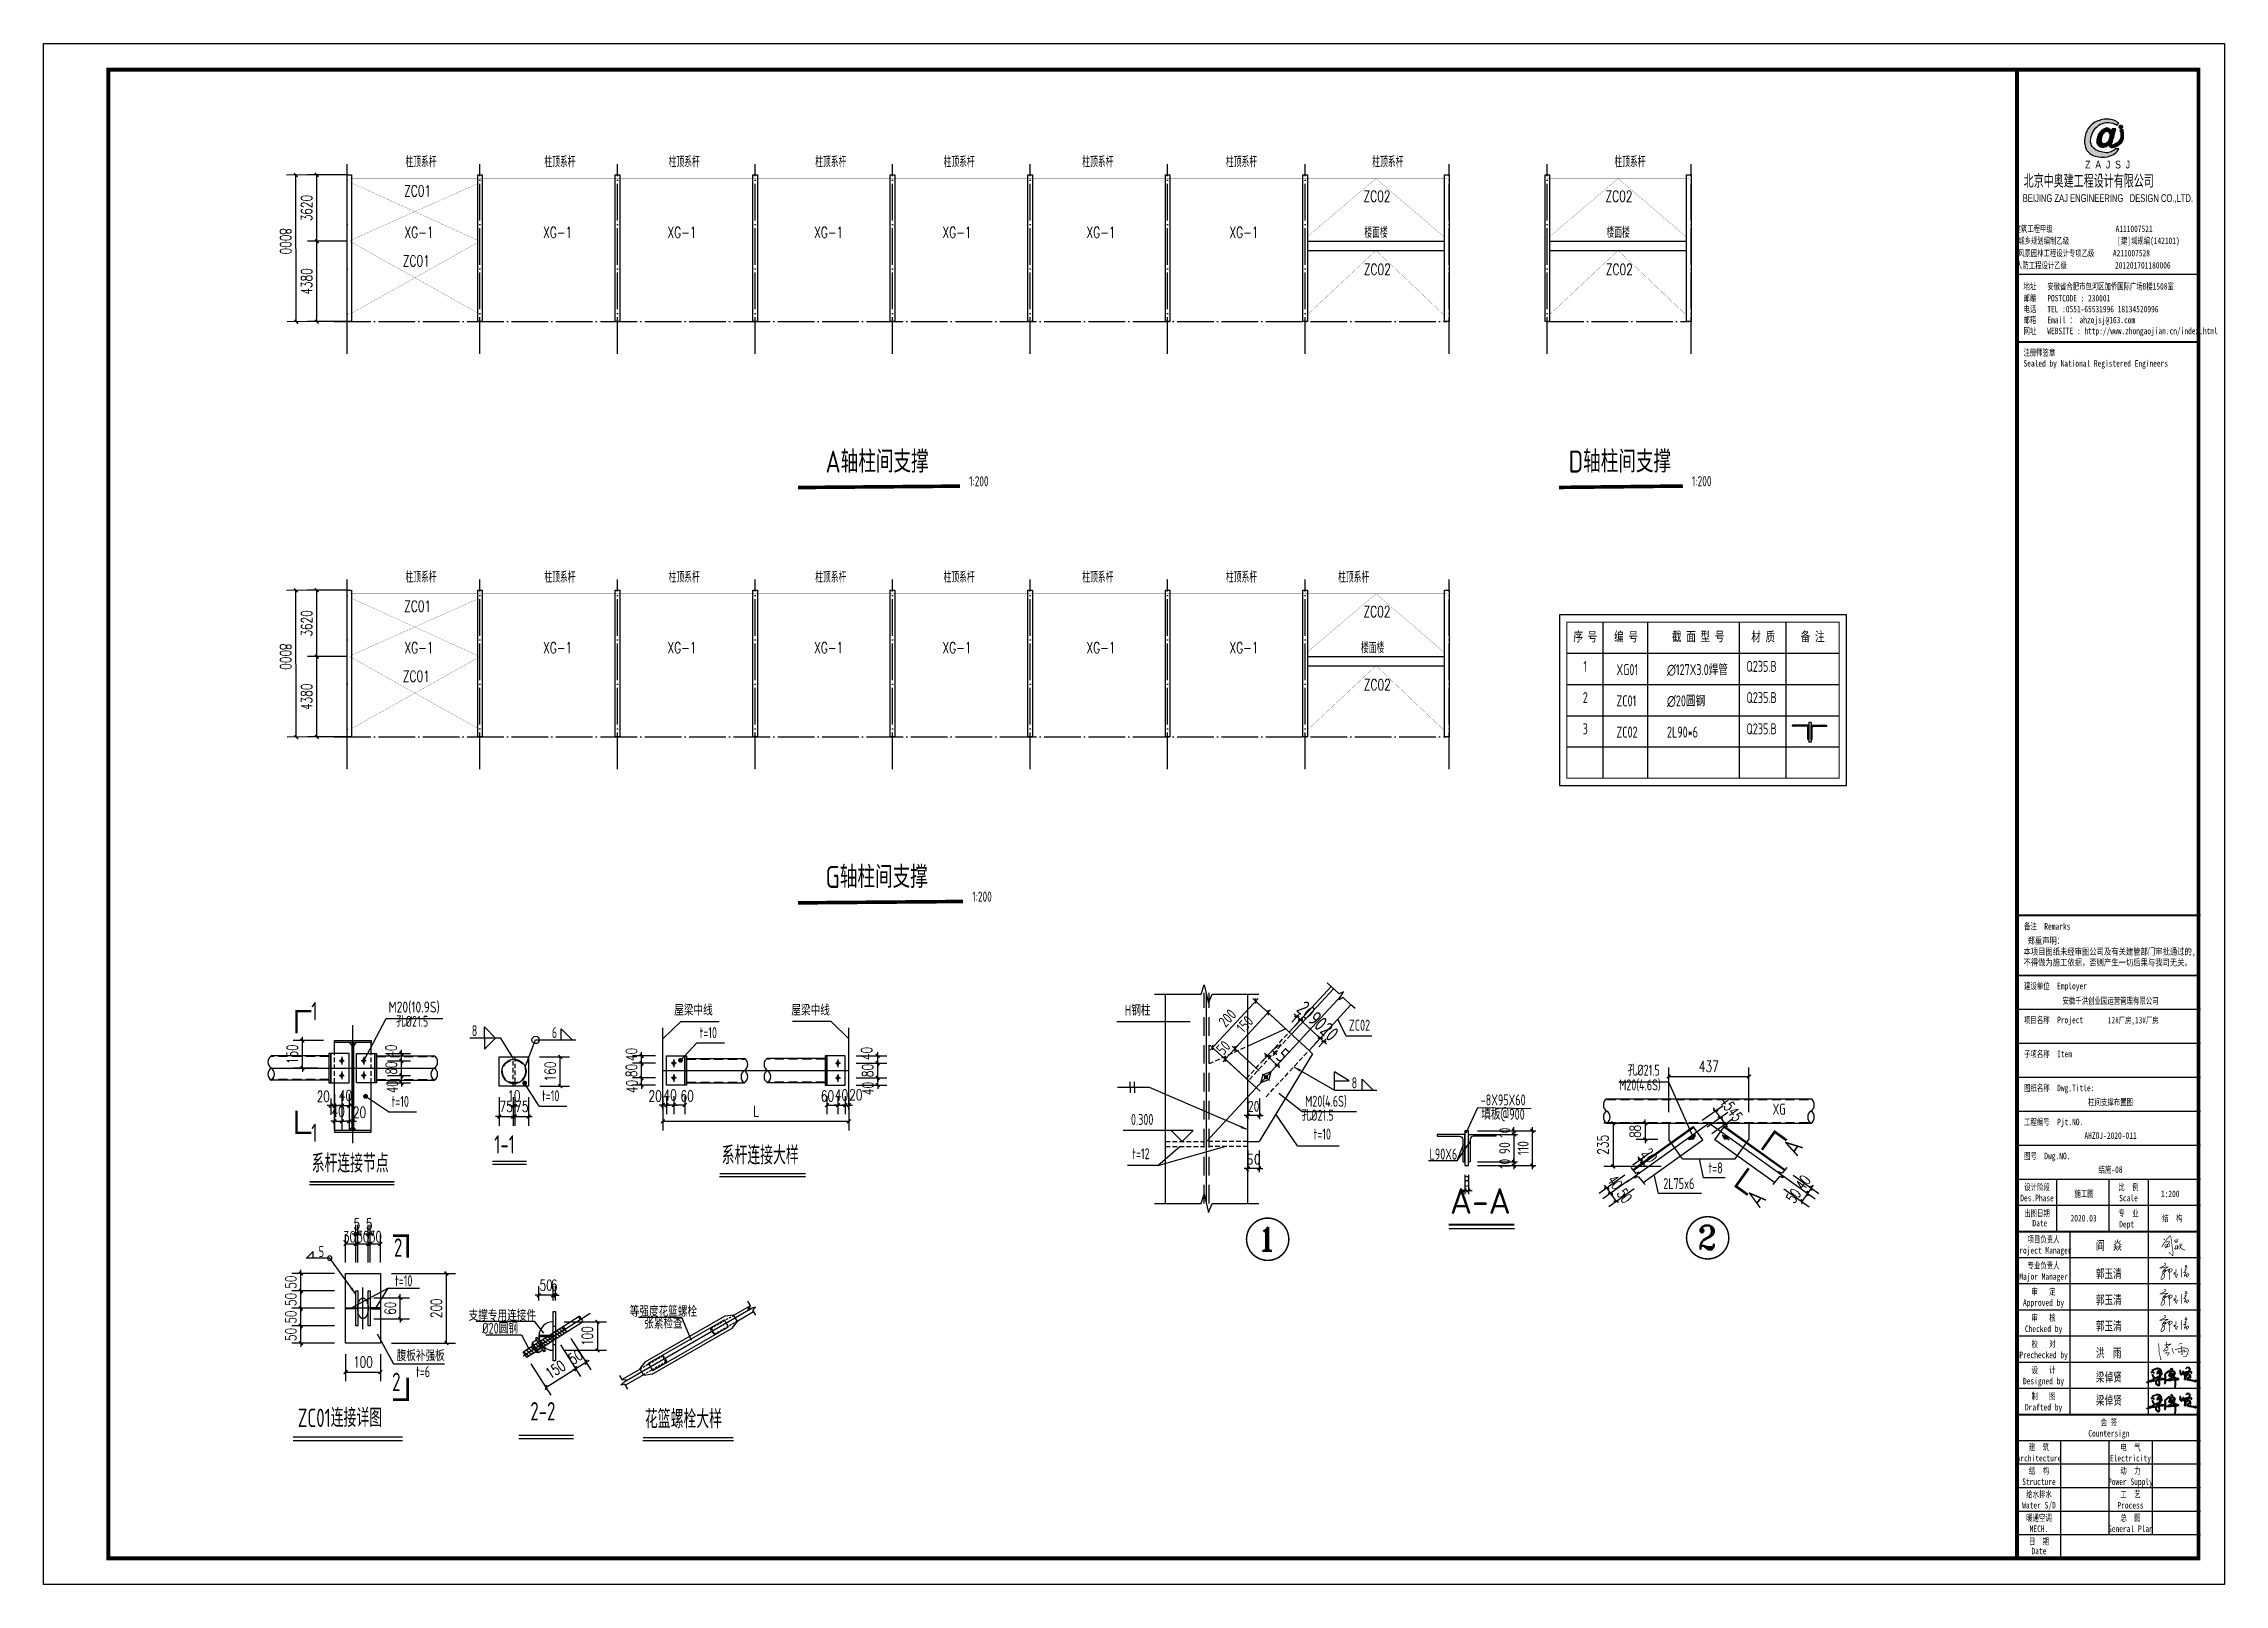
# Model space of a CAD drawing. Extents: x 180850 to 1399066, y 113487 to 334416.
# Drawn here: x 797005 to 915935, y 136382 to 220382 of the extents above; entities that cross this region are included whole.
import ezdxf
from ezdxf.enums import TextEntityAlignment as Align

# ---------------------------------------------------------------- set-up
doc = ezdxf.new("R2010")
doc.units = 0
doc.header["$LTSCALE"] = 1000
for name, pattern in [('DASH', [0.35, 0.25, -0.1]), ('DASHED', [0.75, 0.5, -0.25]), ('DASHEDX2', [38.1, 25.4, -12.7]), ('DOTE', [2.42, 2, -0.2, 0.02, -0.2]), ('HIDDEN2', [0.1875, 0.125, -0.0625])]:
    doc.linetypes.add(name, pattern=pattern)
for name, color, linetype in [('AXIS', 3, 'Continuous'), ('B 板', 11, 'Continuous'), ('BOLT', 251, 'Continuous'), ('Boltx', 252, 'DASHED'), ('DIM', 146, 'Continuous'), ('DIM_SYMB', 3, 'Continuous'), ('DOTE', 1, 'Continuous'), ('GL', 150, 'Continuous'), ('GZ', 50, 'Continuous'), ('NUM', 7, 'Continuous'), ('Prof', 2, 'Continuous'), ('PUB_DIM', 3, 'Continuous'), ('PUB_TEXT', 7, 'Continuous'), ('PUB_TITLE', 4, 'Continuous'), ('PZ', 202, 'Continuous'), ('QXX', 4, 'DASHEDX2'), ('S', 2, 'Continuous'), ('SC', 3, 'Continuous'), ('TEXT', 7, 'Continuous'), ('THICK', 6, 'Continuous'), ('THIN', 7, 'Continuous'), ('WELD', 7, 'Continuous'), ('XG', 6, 'Continuous'), ('图签', 3, 'Continuous'), ('型钢', 6, 'Continuous'), ('填充', 251, 'Continuous'), ('引出线', 3, 'Continuous'), ('粗线', 5, 'Continuous')]:
    doc.layers.add(name, color=color, linetype=linetype)
doc.styles.add('_gyy_title_Arial', font='arial.ttf', dxfattribs={"width": 0.7})
doc.styles.add('_gyy_title_ST', font='', dxfattribs={"width": 0.8})
doc.styles.add('_TCH_DIM', font='SIMPLEX', dxfattribs={"bigfont": 'GBCBIG'})
doc.styles.add('_TCH_DIM_T3', font='SIMPLEX', dxfattribs={"width": 0.705882, "bigfont": 'GBCBIG'})
doc.styles.add('HZ', font='txt.shx', dxfattribs={"width": 0.8, "bigfont": '000hztxt.shx'})
doc.styles.add('ROMANC', font='romant.shx', dxfattribs={"width": 0.8, "bigfont": '@1hztxt.shx'})
doc.styles.get("Standard").update_dxf_attribs({"font": 'gbenor.shx', "bigfont": 'gbcbig.shx'})
doc.styles.add('TSS-CTXT', font='tssdeng.shx', dxfattribs={"width": 0.8, "bigfont": 'gbcbig.shx'})
doc.styles.add('TSSD_Dimension', font='Tssdeng.shx', dxfattribs={"width": 0.8, "bigfont": 'hztxt.shx'})
doc.styles.add('TSSD_Label', font='tssdeng.shx', dxfattribs={"width": 0.7, "bigfont": 'hztxt.shx'})
doc.styles.add('TSSD_Norm', font='tssdeng.shx', dxfattribs={"bigfont": 'hztxt.shx'})
doc.styles.get('_gyy_title_ST').set_extended_font_data('SimSun')
doc.dimstyles.new('_TCH_ARCH&&200', dxfattribs={"dimtxt": 595, "dimasz": 200, "dimexe": 500, "dimexo": 600, "dimgap": 252.5, "dimtad": 1, "dimdec": 0, "dimzin": 0, "dimdsep": 46, "dimtxsty": '_TCH_DIM_T3', "dimblk": 'ARCHTICK', "dimcen": 0.09, "dimclrt": 7, "dimazin": 2, "dimtfac": 1, "dimtdec": 0, "dimtix": 1, "dimtmove": 2, "dimatfit": 3, "dimfxl": 1, "dimtolj": 1, "dimtzin": 0, "dimarcsym": 0})
doc.dimstyles.new('TCH-200-1', dxfattribs={"dimtxt": 595, "dimasz": 200, "dimexe": 500, "dimexo": 600, "dimgap": 252.5, "dimtad": 1, "dimdec": 0, "dimzin": 0, "dimdsep": 46, "dimtxsty": '_TCH_DIM_T3', "dimblk": 'ARCHTICK', "dimcen": 0.09, "dimclrd": 3, "dimclre": 3, "dimclrt": 7, "dimazin": 2, "dimtfac": 1, "dimtdec": 0, "dimtix": 1, "dimtmove": 2, "dimatfit": 3, "dimfxl": 1, "dimtolj": 1, "dimtzin": 0, "dimarcsym": 0})
doc.dimstyles.new('TCH-200-10', dxfattribs={"dimtxt": 595, "dimasz": 200, "dimexe": 500, "dimexo": 600, "dimgap": 252.5, "dimtad": 1, "dimdec": 0, "dimlfac": 0.1, "dimzin": 0, "dimdsep": 46, "dimtxsty": '_TCH_DIM_T3', "dimblk": 'ARCHTICK', "dimcen": 0.09, "dimclrd": 124, "dimclre": 124, "dimclrt": 7, "dimazin": 2, "dimtfac": 1, "dimtdec": 0, "dimtix": 1, "dimtmove": 2, "dimatfit": 3, "dimfxl": 1, "dimtolj": 1, "dimtzin": 0, "dimarcsym": 0})
doc.dimstyles.new('TSSD_150_200', dxfattribs={"dimtxt": 600, "dimasz": 200, "dimexe": 200, "dimexo": 500, "dimgap": 200, "dimtad": 1, "dimdec": 0, "dimlfac": 0.75, "dimzin": 0, "dimdsep": 46, "dimtxsty": 'TSSD_Dimension', "dimblk": 'ARCHTICK', "dimcen": 0, "dimdle": 200, "dimclrt": 7, "dimadec": 0, "dimazin": 0, "dimtfac": 1, "dimtdec": 0, "dimtix": 1, "dimtmove": 2, "dimatfit": 3, "dimldrblk": 'ARCHTICK', "dimfxl": 1, "dimtolj": 1, "dimtzin": 0, "dimarcsym": 0})
doc.dimstyles.new('TSSD_15_200', dxfattribs={"dimtxt": 600, "dimasz": 200, "dimexe": 200, "dimexo": 500, "dimgap": 200, "dimtad": 1, "dimdec": 0, "dimlfac": 0.075, "dimzin": 0, "dimdsep": 46, "dimtxsty": 'TSSD_Dimension', "dimblk": 'ARCHTICK', "dimcen": 0, "dimdle": 200, "dimclrt": 7, "dimadec": 0, "dimazin": 0, "dimtfac": 1, "dimtdec": 0, "dimtix": 1, "dimtmove": 2, "dimatfit": 3, "dimldrblk": 'ARCHTICK', "dimfxl": 1, "dimtolj": 1, "dimtzin": 0, "dimarcsym": 0})
doc.dimstyles.new('TSSD_200_200', dxfattribs={"dimscale": 1.333333, "dimtxt": 450, "dimasz": 150, "dimexe": 150, "dimexo": 375, "dimgap": 150, "dimtad": 1, "dimdec": 0, "dimzin": 0, "dimdsep": 46, "dimtxsty": 'TSSD_Dimension', "dimblk": 'ARCHTICK', "dimcen": 0, "dimdle": 150, "dimclrd": 3, "dimclre": 3, "dimclrt": 7, "dimadec": 0, "dimazin": 0, "dimtfac": 1, "dimtdec": 0, "dimtix": 1, "dimtmove": 2, "dimatfit": 3, "dimfxl": 1, "dimtolj": 1, "dimtzin": 0, "dimarcsym": 0})
doc.dimstyles.new('TSSD_20_200', dxfattribs={"dimtxt": 600, "dimasz": 200, "dimexe": 200, "dimexo": 500, "dimgap": 200, "dimtad": 1, "dimdec": 0, "dimlfac": 0.05, "dimzin": 0, "dimdsep": 46, "dimtxsty": 'TSSD_Dimension', "dimblk": 'ARCHTICK', "dimblk1": 'ARCHTICK', "dimblk2": 'ARCHTICK', "dimcen": 0, "dimdle": 200, "dimclrt": 7, "dimadec": 0, "dimazin": 0, "dimtfac": 1, "dimtdec": 0, "dimtix": 1, "dimtmove": 2, "dimatfit": 3, "dimfxl": 1, "dimtolj": 1, "dimtzin": 0, "dimarcsym": 0})
doc.dimstyles.new('TSSD_LEADER_STYLE_300.0', dxfattribs={"dimtxt": 0.18, "dimasz": 300, "dimexe": 0.18, "dimexo": 0.0625, "dimgap": 0.09, "dimtad": 0, "dimtih": 1, "dimtoh": 1, "dimdec": 4, "dimzin": 0, "dimdsep": 46, "dimtxsty": 'Standard', "dimcen": 0.09, "dimadec": 0, "dimazin": 0, "dimtfac": 1, "dimtdec": 4, "dimtofl": 0, "dimtmove": 0, "dimatfit": 3, "dimfxl": 1, "dimtolj": 1, "dimtzin": 0, "dimarcsym": 0})
doc.dimstyles.new('TSSD_LEADER_STYLE_400.0', dxfattribs={"dimtxt": 1200, "dimasz": 400, "dimexe": 400, "dimexo": 1000, "dimgap": 0.09, "dimtad": 0, "dimtih": 1, "dimtoh": 1, "dimdec": 4, "dimzin": 0, "dimdsep": 46, "dimtxsty": 'Standard', "dimcen": 0.09, "dimdle": 400, "dimclrt": 7, "dimadec": 0, "dimazin": 0, "dimtfac": 1, "dimtdec": 4, "dimtofl": 0, "dimtmove": 0, "dimatfit": 3, "dimfxl": 1, "dimtolj": 1, "dimtzin": 0, "dimarcsym": 0})

msp = doc.modelspace()

# ---------------------------------------------------------------- texts
at = {"color": 1, "insert": (904989.71, 213244.05), "char_height": 718.1993, "width": 9393.6358, "attachment_point": 1, "style": 'HZ'}
msp.add_mtext('北京中奥建工程设计有限公司', dxfattribs=at)
at = {"layer": 'NUM', "linetype": 'ByBlock', "style": 'TSSD_Norm', "width": 0.8}
for s, p in [('A轴柱间支撑', (839649.22, 196994.04)), ('D轴柱间支撑', (880172.32, 196999.19)), ('G轴柱间支撑', (839649.22, 174349.88))]:
    msp.add_text(s, height=1200, dxfattribs=at).set_placement(p)
at = {"layer": 'NUM', "style": 'TSSD_Norm', "width": 0.7}
for p in [(847481.47, 196248.71), (886904.46, 196253.87), (847655.78, 173604.55)]:
    msp.add_text('1:200', height=550, dxfattribs=at).set_placement(p)
at = {"layer": 'PUB_TEXT', "style": '_TCH_DIM', "width": 0.705882}
for s, p in [('柱顶系杆', (816739.81, 213640.71)), ('柱顶系杆', (824317.16, 213640.71)), ('柱顶系杆', (831094.39, 213640.71)), ('柱顶系杆', (839086.46, 213640.71)), ('柱顶系杆', (846086.46, 213640.71)), ('柱顶系杆', (853649.35, 213640.71)), ('柱顶系杆', (861488.9, 213640.71)), ('柱顶系杆', (869465.68, 213640.71)), ('柱顶系杆', (882671.04, 213640.71)), ('ZC01', (816674.22, 212055.11)), ('ZC02', (868986.14, 211761.82)), ('ZC02', (882191.51, 211761.82)), ('XG-1', (816688.51, 209790.89)), ('XG-1', (824257.56, 209790.89)), ('XG-1', (831034.8, 209790.89)), ('XG-1', (839026.86, 209790.89)), ('XG-1', (846026.86, 209790.89)), ('XG-1', (853888.49, 209790.89)), ('XG-1', (861672.84, 209790.89)), ('楼面楼', (869034.04, 209790.89)), ('楼面楼', (882239.41, 209790.89)), ('ZC01', (816591.45, 208233.25)), ('ZC02', (868997.34, 207774.96)), ('ZC02', (882202.71, 207774.96)), ('柱顶系杆', (816739.81, 190996.55)), ('柱顶系杆', (824317.16, 190996.55)), ('柱顶系杆', (831094.39, 190996.55)), ('柱顶系杆', (839086.46, 190996.55)), ('柱顶系杆', (846086.46, 190996.55)), ('柱顶系杆', (853649.35, 190996.55)), ('柱顶系杆', (861488.9, 190996.55)), ('柱顶系杆', (867602.84, 190996.55)), ('ZC01', (816674.22, 189410.95)), ('ZC02', (868986.14, 189117.66)), ('XG-1', (816688.51, 187146.73)), ('XG-1', (824257.56, 187146.73)), ('XG-1', (831034.8, 187146.73)), ('XG-1', (839026.86, 187146.73)), ('XG-1', (846026.86, 187146.73)), ('XG-1', (853888.49, 187146.73)), ('XG-1', (861672.84, 187146.73)), ('楼面楼', (868848.67, 187146.73)), ('ZC01', (816591.45, 185589.09)), ('ZC02', (868997.34, 185130.8))]:
    msp.add_text(s, height=600, dxfattribs=at).set_placement(p)
at = {"layer": 'PUB_TEXT', "linetype": 'ByBlock', "style": 'TSS-CTXT', "width": 0.8}
for rotation, p in [(57.529437, (892389.34, 160230.27, -110431.7)), (51.4886795, (890392.21, 157430.33, -110431.7))]:
    msp.add_text('A', height=1000, rotation=rotation, dxfattribs=at).set_placement(p, align=Align.MIDDLE_CENTER)
at = {"layer": 'PUB_TEXT', "color": 3, "style": '_gyy_title_ST', "width": 0.7}
for s, p in [('阎  焱', (908937.26, 154620.05)), ('郭玉清', (908924.37, 153080.43)), ('郭玉清', (908924.37, 151655.07)), ('郭玉清', (908924.37, 150229.72)), ('洪  雨', (908927.57, 148757.56)), ('梁倬贤', (908927.57, 147435.86)), ('梁倬贤', (908927.57, 146174.46))]:
    msp.add_text(s, height=481.259, dxfattribs=at).set_placement(p)
at = {"layer": 'PUB_TITLE', "width": 0.7}
for s, height, style, p in [('BEIJING ZAJ ENGINEERING   DESIGN CO.,LTD.', 424.2416, '_gyy_title_Arial', (909582.59, 211746.83)), ('建筑工程甲级                 A111007521             ', 353.5346, '_gyy_title_ST', (909568.38, 210108.51)), ('城乡规划编制乙级             [建]城规编(142101)', 353.5346, '_gyy_title_ST', (909096.29, 209459.89)), ('人防工程设计乙级             201201701180006', 353.5346, '_gyy_title_ST', (908789.51, 208120.07)), ('风景园林工程设计专项乙级     A211007528           ', 353.5346, '_gyy_title_ST', (909392.4, 208781.7)), ('设计阶段', 356.338, '_gyy_title_ST', (905716.64, 157865.1)), ('比  例', 356.338, '_gyy_title_ST', (910705.38, 157865.1)), ('Des.Phase', 356.338, '_gyy_title_ST', (905716.64, 157266.47)), ('Scale', 356.338, '_gyy_title_ST', (910705.38, 157266.47)), ('出图日期', 356.338, '_gyy_title_ST', (905716.64, 156439.75)), ('Date', 356.338, '_gyy_title_ST', (905869.95, 155899.51)), ('专  业', 356.338, '_gyy_title_ST', (910705.38, 156439.75)), ('Dept ', 356.338, '_gyy_title_ST', (910705.38, 155841.1)), ('Project Manager', 356.3382, '_gyy_title_ST', (906072.98, 154415.75)), ('项目负责人', 356.338, '_gyy_title_ST', (906072.98, 155014.39)), ('专业负责人', 356.338, '_gyy_title_ST', (906072.98, 153589.04)), ('Major Manager', 356.3382, '_gyy_title_ST', (906072.98, 152990.39)), ('审   定', 356.338, '_gyy_title_ST', (906073, 152163.68)), ('Approved by', 356.3382, '_gyy_title_ST', (906072.98, 151565.04)), ('审   核', 356.338, '_gyy_title_ST', (906073, 150738.33)), ('Checked by', 356.338, '_gyy_title_ST', (906072.98, 150139.68)), ('Prechecked by', 356.3382, '_gyy_title_ST', (906072.98, 148714.33)), ('校   对', 356.338, '_gyy_title_ST', (906073, 149312.98)), ('Designed by', 356.3382, '_gyy_title_ST', (906072.98, 147288.97)), ('设   计', 356.338, '_gyy_title_ST', (906073, 147887.62)), ('制   图', 356.338, '_gyy_title_ST', (906073, 146462.27)), ('Drafted by', 356.338, '_gyy_title_ST', (906072.98, 145863.62)), ('会 签', 356.338, '_gyy_title_ST', (909636.36, 145036.91)), ('建  筑', 356.338, '_gyy_title_ST', (905823.54, 143682.83)), ('Countersign', 356.3382, '_gyy_title_ST', (909636.36, 144438.27)), ('电  气', 356.338, '_gyy_title_ST', (910812.28, 143682.83)), ('Architecture', 356.3382, '_gyy_title_ST', (905823.54, 143084.18)), ('结  构', 356.338, '_gyy_title_ST', (905823.54, 142400.01)), ('Electricity', 356.3382, '_gyy_title_ST', (910812.28, 143084.18)), ('动  力', 356.338, '_gyy_title_ST', (910812.28, 142400.01)), ('Structure', 356.338, '_gyy_title_ST', (905823.54, 141801.37)), ('Power Supply', 356.3382, '_gyy_title_ST', (910812.28, 141801.37)), ('Water S/D', 356.338, '_gyy_title_ST', (905823.54, 140518.54)), ('给水排水', 356.338, '_gyy_title_ST', (905823.54, 141117.19)), ('Process', 356.338, '_gyy_title_ST', (910812.28, 140518.54)), ('工  艺', 356.338, '_gyy_title_ST', (910812.28, 141117.19)), ('暖通空调', 356.338, '_gyy_title_ST', (905823.54, 139834.37)), ('MECH.', 356.338, '_gyy_title_ST', (905823.54, 139235.73)), ('General Plan', 356.3382, '_gyy_title_ST', (910812.28, 139235.73)), ('总  图', 356.338, '_gyy_title_ST', (910812.28, 139834.37)), ('日  期', 356.338, '_gyy_title_ST', (905823.54, 138551.55)), ('Date', 356.338, '_gyy_title_ST', (905823.54, 138024.17))]:
    msp.add_text(s, height=height, dxfattribs=dict(at, style=style)).set_placement(p, align=Align.CENTER)
at = {"layer": 'PUB_TITLE', "style": '_gyy_title_ST', "width": 0.7}
for s, height, p in [('地址   安徽省合肥市包河区加侨国际广场B楼1508室', 353.5346, (904979.34, 206971.5)), ('邮编   POSTCODE : 230001', 353.5346, (904979.34, 206325.74)), ('电话   TEL :0551-65531996 18134520996', 353.5346, (904979.34, 205731.8)), ('邮箱   Email ： ahzojsj@163.com', 353.5346, (904979.34, 205137.86)), ('网址   WEBSITE : http://www.zhongaojian.cn/index.html', 353.5346, (904979.34, 204540.43)), ('注册师签章', 353.535, (904979.34, 203366.69)), ('Sealed by National Registered Engineers', 353.5346, (904981.26, 202772.76)), ('备注  Remarks', 356.3382, (905008.3, 172078.36)), ('建设单位  Employer', 356.3382, (905008.3, 168826.07)), ('项目名称  Project', 356.3382, (905008.3, 166973.11)), ('子项名称  Item', 356.338, (905008.3, 165120.15)), ('图纸名称  Dwg.Title:', 356.3382, (905008.3, 163267.19)), ('工程编号  Pjt.NO.', 356.3382, (905008.3, 161414.23)), ('图号  Dwg.NO.', 356.3382, (905008.3, 159561.27))]:
    msp.add_text(s, height=height, dxfattribs=at).set_placement(p)
at = {"layer": 'PUB_TITLE', "color": 2, "style": '_gyy_title_ST', "width": 0.7}
msp.add_text('安徽千洪创业园运营管理有限公司', height=356.3382, dxfattribs=at).set_placement((909726.1, 168021.53), align=Align.CENTER)
msp.add_text('12#厂房,13#厂房', height=349.1756, dxfattribs=at).set_placement((910961.05, 167121.81), align=Align.MIDDLE)
at = {"layer": 'PUB_TITLE', "color": 6, "style": '_gyy_title_ST', "width": 0.7}
for s, height, p in [('柱间支撑布置图', 356.338, (909726.1, 162495.55)), ('AHZOJ-2020-011', 356.3382, (909726.1, 160671.89))]:
    msp.add_text(s, height=height, dxfattribs=at).set_placement(p, align=Align.CENTER)
at = {"layer": 'PUB_TITLE', "color": 7, "style": '_gyy_title_ST', "width": 0.7}
for s, height, p in [('结施-08', 356.339, (909726.1, 158818.93)), ('施工图', 356.338, (908282.77, 157508.11)), ('1:200', 356.338, (912979.37, 157496.83)), ('2020.03', 356.338, (908256.4, 156166.59)), ('结  构', 356.338, (913095.92, 156166.59))]:
    msp.add_text(s, height=height, dxfattribs=at).set_placement(p, align=Align.CENTER)
at = {"layer": 'PUB_TITLE', "insert": (904978.51, 171654.81), "char_height": 356.3382, "width": 11402.833, "attachment_point": 1, "style": '_gyy_title_ST'}
msp.add_mtext(' 郑重声明：\\P本项目图纸未经审图公司及有关建管部门审批通过的,\\P不得做为施工依据，否则产生一切后果与我司无关。', dxfattribs=at)
at = {"layer": 'TEXT', "style": 'TSSD_Label', "width": 0.7}
for s, p in [('序 号', (881082.44, 187552)), ('编 号', (883306.62, 187552)), ('截 面 型 号', (887238.37, 187564.51)), ('材 质', (890785.38, 187552)), ('备 注', (893477.07, 187552)), ('1', (881082.44, 185951.67)), ('Q235.B', (890696.14, 185951.67)), ('2', (881082.44, 184248.85)), ('Q235.B', (890696.14, 184248.85)), ('3', (881082.44, 182546.02)), ('Q235.B', (890696.14, 182546.02))]:
    msp.add_text(s, height=600, dxfattribs=at).set_placement(p, align=Align.BOTTOM_CENTER)
for s, p in [('XG01', (882782.31, 185951.67)), ('∅127X3.0焊管', (885535.05, 185951.67)), ('ZC01', (882782.31, 184248.85)), ('∅20圆钢', (885535.05, 184248.85)), ('ZC02', (882782.31, 182546.02)), ('2L90*6', (885535.05, 182546.02)), ('8', (820355.29, 166269.5, -101.07)), ('6', (824720.9, 166162.23, -101.07)), ('8', (868337.96, 163427.35)), ('XG', (891302.08, 161992.19, -34917.14)), ('5', (812005.97, 154225.81, 456.03))]:
    msp.add_text(s, height=600, dxfattribs=at).set_placement(p)
for s, height, p in [('1', 1000, (811769.99, 167631.96, -101.07)), ('1', 1000, (811769.99, 161002.12, -101.07)), ('2', 1000, (816337.48, 154743.21, 181.93)), ('等强度花篮螺栓', 600, (830806.78, 151268.24)), ('张紧检查', 600, (830806.78, 150620.76)), ('2', 1000, (816239.85, 147419.47, 181.93))]:
    msp.add_text(s, height=height, dxfattribs=at).set_placement(p, align=Align.MIDDLE_CENTER)
for s, p in [('屋梁中线', (833495.02, 167211.64, -101.07)), ('屋梁中线', (839882.81, 167211.64, -101.07)), ('孔%%c21.5', (817980.57, 166598.46, -101.07))]:
    msp.add_text(s, height=600, dxfattribs=at).set_placement(p, align=Align.BOTTOM_RIGHT)
for s, height, p in [('t=10', 600, (832778.24, 165980.48, -101.07)), ('孔%%c21.5', 600, (883390.08, 163936.69, -1266.06)), ('t=10', 600, (815978.15, 162230.77, -101.07)), ('t=10', 600, (824183.74, 162540.26, -101.07)), ('M20(4.6S)', 600, (882927.17, 163133.19, -1266.06)), ('1-1', 1000, (821580.81, 159568.3, -101.07)), ('系杆连接节点', 1000, (811624.34, 158538.32, -101.07)), ('系杆连接大样', 1000, (833983.19, 158976.21, -101.07)), ('t=8', 600, (887797.75, 158606.89, -100970.55)), ('2L75x6', 600, (885333.88, 157750.94, -103043.88)), ('2-2', 1000, (823549.18, 145020.4, 121.29)), ('ZC01连接详图', 1000, (810865.71, 144661.92, 181.93)), ('花篮螺栓大样', 1000, (829799.14, 144591.56))]:
    msp.add_text(s, height=height, dxfattribs=at).set_placement(p, align=Align.BOTTOM_LEFT)
at = {"layer": 'TEXT', "linetype": 'ByBlock', "style": 'TSSD_Norm'}
msp.add_text('A-A', height=1400, dxfattribs=at).set_placement((873702.85, 156162.76), align=Align.BOTTOM_LEFT)
at = {"layer": 'TEXT', "style": 'TSSD_Label', "width": 0.7}
for s, p in [('t=10', (816643.22, 152933.43, 181.93)), ('支撑专用连接件', (822021.38, 151077.63)), ('腹板补强板', (817566.64, 148887.97, 181.93)), ('t=6', (817699.12, 147975.02, 181.93))]:
    msp.add_text(s, height=600, dxfattribs=at).set_placement(p, align=Align.MIDDLE)
msp.add_text('%%C20圆钢', height=600, dxfattribs=at).set_placement((822872.96, 150051.29), align=Align.RIGHT)
at = {"layer": 'THIN'}
for s, style, width, p in [('M20(10.9S)', 'TSSD_Norm', 0.8, (818604.18, 167377.16, -101.07)), ('0.300', 'TSSD_Dimension', 0.7, (857527.8, 161249.95))]:
    msp.add_text(s, height=600, dxfattribs=dict(at, style=style, width=width)).set_placement(p, align=Align.BOTTOM_RIGHT)
at = {"layer": 'THIN', "style": 'TSSD_Dimension', "width": 0.7}
for s, p in [('H钢柱', (855975.13, 167203.67)), ('ZC02', (868191.8, 166384.9)), ('M20(4.6S)', (865803.52, 162240.4)), ('孔%%c21.5', (865604.11, 161479.71)), ('t=10', (866262.23, 160450.47)), ('t=12', (856373.81, 159382.73))]:
    msp.add_text(s, height=600, dxfattribs=at).set_placement(p, align=Align.BOTTOM_LEFT)
for s, p in [('-8X95X60', (875378.71, 162493.87)), ('填板@900', (875409.13, 161714.05)), ('L90X6', (872587.24, 159539.52))]:
    msp.add_text(s, height=600, dxfattribs=at).set_placement(p)

# ---------------------------------------------------------------- blocks, each defined once
blk = doc.blocks.new('_ArchTick')
at = {"color": 0, "linetype": 'ByBlock', "const_width": 0.4}
blk.add_lwpolyline([(-0.5, -0.5), (0.5, 0.5)], dxfattribs=at)
blk = doc.blocks.new('*D219')
at = {"layer": 'AXIS', "color": 0, "lineweight": -2, "transparency": 16777216}
for p, q in [((813497, 213225), (810258, 213215)), ((810783, 205217), (810758, 213217)), ((813522, 205225), (810283, 205215))]:
    blk.add_line(p, q, dxfattribs=at)
at = {"layer": 'Defpoints', "color": 0, "transparency": 16777216}
for p in [(810758, 213217), (814097, 213227), (814122, 205227)]:
    blk.add_point(p, dxfattribs=at)
at = {"layer": 'AXIS', "color": 0, "lineweight": -2, "transparency": 16777216, "xscale": 200, "yscale": 200, "zscale": 200}
for p, rotation in [((810758, 213217), 90.17904874766555), ((810783, 205217), 270.1790487476655)]:
    blk.add_blockref('_ArchTick', p, dxfattribs=dict(at, rotation=rotation))
at = {"layer": 'AXIS', "color": 7, "transparency": 16777216, "insert": (810208, 209607), "char_height": 595, "attachment_point": 5, "rotation": 270.17905, "style": '_TCH_DIM_T3'}
blk.add_mtext('\\A1;8000', dxfattribs=at)
blk = doc.blocks.new('*D220')
at = {"layer": 'AXIS', "color": 0, "lineweight": -2, "transparency": 16777216}
for p, q in [((813497, 209607), (811403, 209607)), ((811903, 205227), (811903, 209607)), ((813497, 205227), (811403, 205227))]:
    blk.add_line(p, q, dxfattribs=at)
at = {"layer": 'Defpoints', "color": 0, "transparency": 16777216}
for p in [(811903, 209607), (814097, 209607), (814097, 205227)]:
    blk.add_point(p, dxfattribs=at)
at = {"layer": 'AXIS', "color": 0, "lineweight": -2, "transparency": 16777216, "xscale": 200, "yscale": 200, "zscale": 200}
for p, rotation in [((811903, 209607), 90), ((811903, 205227), 270)]:
    blk.add_blockref('_ArchTick', p, dxfattribs=dict(at, rotation=rotation))
at = {"layer": 'AXIS', "color": 7, "transparency": 16777216, "insert": (811353, 207417), "char_height": 595, "attachment_point": 5, "rotation": 90, "style": '_TCH_DIM_T3'}
blk.add_mtext('\\A1;4380', dxfattribs=at)
blk = doc.blocks.new('*D221')
at = {"layer": 'AXIS', "color": 0, "lineweight": -2, "transparency": 16777216}
for p, q in [((813497, 213227), (811403, 213227)), ((811903, 209607), (811903, 213227)), ((813497, 209607), (811403, 209607))]:
    blk.add_line(p, q, dxfattribs=at)
at = {"layer": 'Defpoints', "color": 0, "transparency": 16777216}
for p in [(811903, 213227), (814097, 213227), (814097, 209607)]:
    blk.add_point(p, dxfattribs=at)
at = {"layer": 'AXIS', "color": 0, "lineweight": -2, "transparency": 16777216, "xscale": 200, "yscale": 200, "zscale": 200}
for p, rotation in [((811903, 213227), 90), ((811903, 209607), 270)]:
    blk.add_blockref('_ArchTick', p, dxfattribs=dict(at, rotation=rotation))
at = {"layer": 'AXIS', "color": 7, "transparency": 16777216, "insert": (811353, 211417), "char_height": 595, "attachment_point": 5, "rotation": 90, "style": '_TCH_DIM_T3'}
blk.add_mtext('\\A1;3620', dxfattribs=at)
blk = doc.blocks.new('*D302')
at = {"layer": 'AXIS', "color": 3, "lineweight": -2, "transparency": 16777216}
for p, q in [((825202, 149438), (826292, 147721)), ((823580, 148409), (824670, 146692)), ((824402, 147114), (826024, 148143))]:
    blk.add_line(p, q, dxfattribs=at)
at = {"layer": 'Defpoints', "color": 0, "transparency": 16777216}
for p in [(824881, 149945), (823259, 148916), (826024, 148143)]:
    blk.add_point(p, dxfattribs=at)
at = {"layer": 'AXIS', "color": 3, "lineweight": -2, "transparency": 16777216, "xscale": 200, "yscale": 200, "zscale": 200}
for p, rotation in [((826024, 148143), 32.39712451300666), ((824402, 147114), 212.3971245130067)]:
    blk.add_blockref('_ArchTick', p, dxfattribs=dict(at, rotation=rotation))
at = {"layer": 'AXIS', "color": 7, "transparency": 16777216, "insert": (824918, 148093), "char_height": 595, "attachment_point": 5, "rotation": 32.39712, "style": '_TCH_DIM_T3'}
blk.add_mtext('\\A1;150', dxfattribs=at)
blk = doc.blocks.new('*D303')
at = {"layer": 'AXIS', "color": 3, "lineweight": -2, "transparency": 16777216}
for p, q in [((824016, 151866), (824016, 152644)), ((824795, 151866), (824795, 152644)), ((824016, 152144), (823816, 152144)), ((824795, 152144), (824016, 152144)), ((824795, 152144), (824995, 152144))]:
    blk.add_line(p, q, dxfattribs=at)
at = {"layer": 'Defpoints', "color": 0, "transparency": 16777216}
for p in [(824016, 152144), (824016, 151266), (824795, 151266)]:
    blk.add_point(p, dxfattribs=at)
at = {"layer": 'AXIS', "color": 3, "lineweight": -2, "transparency": 16777216, "xscale": 200, "yscale": 200, "zscale": 200}
blk.add_blockref('_ArchTick', (824016, 152144), dxfattribs=at)
at = {"layer": 'AXIS', "color": 3, "lineweight": -2, "transparency": 16777216, "xscale": 200, "yscale": 200, "zscale": 200, "rotation": 180}
blk.add_blockref('_ArchTick', (824795, 152144), dxfattribs=at)
at = {"layer": 'AXIS', "color": 7, "transparency": 16777216, "insert": (824405, 152694), "char_height": 595, "attachment_point": 5, "style": '_TCH_DIM_T3'}
blk.add_mtext('\\A1;50', dxfattribs=at)
blk = doc.blocks.new('*D304')
at = {"layer": 'AXIS', "color": 3, "lineweight": -2, "transparency": 16777216}
for p, q in [((825395, 150698), (827706, 150698)), ((827206, 150698), (827206, 149142)), ((825395, 149142), (827706, 149142))]:
    blk.add_line(p, q, dxfattribs=at)
at = {"layer": 'Defpoints', "color": 0, "transparency": 16777216}
for p in [(824795, 150698), (824795, 149142), (827206, 149142)]:
    blk.add_point(p, dxfattribs=at)
at = {"layer": 'AXIS', "color": 3, "lineweight": -2, "transparency": 16777216, "xscale": 200, "yscale": 200, "zscale": 200}
for p, rotation in [((827206, 150698), 90), ((827206, 149142), 270)]:
    blk.add_blockref('_ArchTick', p, dxfattribs=dict(at, rotation=rotation))
at = {"layer": 'AXIS', "color": 7, "transparency": 16777216, "insert": (826656, 149920), "char_height": 595, "attachment_point": 5, "rotation": 90, "style": '_TCH_DIM_T3'}
blk.add_mtext('\\A1;100', dxfattribs=at)
blk = doc.blocks.new('*D305')
at = {"layer": 'AXIS', "color": 3, "lineweight": -2, "transparency": 16777216}
for p, q in [((824795, 151866), (824795, 152644)), ((824917, 151866), (824917, 152644)), ((824795, 152144), (824595, 152144)), ((824917, 152144), (824795, 152144)), ((824917, 152144), (825117, 152144))]:
    blk.add_line(p, q, dxfattribs=at)
at = {"layer": 'Defpoints', "color": 0, "transparency": 16777216}
for p in [(824795, 152144), (824795, 151266), (824917, 151266)]:
    blk.add_point(p, dxfattribs=at)
at = {"layer": 'AXIS', "color": 3, "lineweight": -2, "transparency": 16777216, "xscale": 200, "yscale": 200, "zscale": 200}
blk.add_blockref('_ArchTick', (824795, 152144), dxfattribs=at)
at = {"layer": 'AXIS', "color": 3, "lineweight": -2, "transparency": 16777216, "xscale": 200, "yscale": 200, "zscale": 200, "rotation": 180}
blk.add_blockref('_ArchTick', (824917, 152144), dxfattribs=at)
at = {"layer": 'AXIS', "color": 7, "transparency": 16777216, "insert": (824856, 152694), "char_height": 595, "attachment_point": 5, "style": '_TCH_DIM_T3'}
blk.add_mtext('\\A1;6', dxfattribs=at)
blk = doc.blocks.new('*D306')
at = {"layer": 'AXIS', "color": 3, "lineweight": -2, "transparency": 16777216}
for p, q in [((825202, 149438), (826292, 147721)), ((825762, 149794), (826852, 148076)), ((826024, 148143), (825855, 148036)), ((826024, 148143), (826584, 148498)), ((826584, 148498), (826753, 148605))]:
    blk.add_line(p, q, dxfattribs=at)
at = {"layer": 'Defpoints', "color": 0, "transparency": 16777216}
for p in [(824881, 149945), (825441, 150300), (826584, 148498)]:
    blk.add_point(p, dxfattribs=at)
at = {"layer": 'AXIS', "color": 3, "lineweight": -2, "transparency": 16777216, "xscale": 200, "yscale": 200, "zscale": 200}
for p, rotation in [((826584, 148498), 212.3971245129642), ((826024, 148143), 32.39712451296427)]:
    blk.add_blockref('_ArchTick', p, dxfattribs=dict(at, rotation=rotation))
at = {"layer": 'AXIS', "color": 7, "transparency": 16777216, "insert": (826009, 148785), "char_height": 595, "attachment_point": 5, "rotation": 32.39712, "style": '_TCH_DIM_T3'}
blk.add_mtext('\\A1;50', dxfattribs=at)
blk = doc.blocks.new('*D307')
at = {"layer": 'AXIS', "color": 3, "lineweight": -2, "transparency": 16777216}
for p, q in [((812874, 151433), (810538, 151433)), ((811038, 151433), (811038, 151633)), ((811038, 150484), (811038, 151433)), ((812874, 150484), (810538, 150484)), ((811038, 150484), (811038, 150284))]:
    blk.add_line(p, q, dxfattribs=at)
at = {"layer": 'Defpoints', "color": 0, "transparency": 16777216}
for p in [(811038, 151433), (813474, 151433), (813474, 150484)]:
    blk.add_point(p, dxfattribs=at)
at = {"layer": 'AXIS', "color": 3, "lineweight": -2, "transparency": 16777216, "xscale": 200, "yscale": 200, "zscale": 200}
for p, rotation in [((811038, 151433), 270), ((811038, 150484), 90)]:
    blk.add_blockref('_ArchTick', p, dxfattribs=dict(at, rotation=rotation))
at = {"layer": 'AXIS', "color": 7, "transparency": 16777216, "insert": (810488, 150958), "char_height": 595, "attachment_point": 5, "rotation": 90, "style": '_TCH_DIM_T3'}
blk.add_mtext('\\A1;50', dxfattribs=at)
blk = doc.blocks.new('*D308')
at = {"layer": 'AXIS', "color": 3, "lineweight": -2, "transparency": 16777216}
for p, q in [((812874, 152381), (810538, 152381)), ((811038, 152381), (811038, 152581)), ((811038, 151433), (811038, 152381)), ((812874, 151433), (810538, 151433)), ((811038, 151433), (811038, 151233))]:
    blk.add_line(p, q, dxfattribs=at)
at = {"layer": 'Defpoints', "color": 0, "transparency": 16777216}
for p in [(811038, 152381), (813474, 152381), (813474, 151433)]:
    blk.add_point(p, dxfattribs=at)
at = {"layer": 'AXIS', "color": 3, "lineweight": -2, "transparency": 16777216, "xscale": 200, "yscale": 200, "zscale": 200}
for p, rotation in [((811038, 152381), 270), ((811038, 151433), 90)]:
    blk.add_blockref('_ArchTick', p, dxfattribs=dict(at, rotation=rotation))
at = {"layer": 'AXIS', "color": 7, "transparency": 16777216, "insert": (810488, 151907), "char_height": 595, "attachment_point": 5, "rotation": 90, "style": '_TCH_DIM_T3'}
blk.add_mtext('\\A1;50', dxfattribs=at)
blk = doc.blocks.new('*D309')
at = {"layer": 'AXIS', "color": 3, "lineweight": -2, "transparency": 16777216}
for p, q in [((811038, 153330), (811038, 153530)), ((812874, 153330), (810538, 153330)), ((812874, 152381), (810538, 152381)), ((811038, 152381), (811038, 153330)), ((811038, 152381), (811038, 152181))]:
    blk.add_line(p, q, dxfattribs=at)
at = {"layer": 'Defpoints', "color": 0, "transparency": 16777216}
for p in [(811038, 153330), (813474, 153330), (813474, 152381)]:
    blk.add_point(p, dxfattribs=at)
at = {"layer": 'AXIS', "color": 3, "lineweight": -2, "transparency": 16777216, "xscale": 200, "yscale": 200, "zscale": 200}
for p, rotation in [((811038, 153330), 270), ((811038, 152381), 90)]:
    blk.add_blockref('_ArchTick', p, dxfattribs=dict(at, rotation=rotation))
at = {"layer": 'AXIS', "color": 7, "transparency": 16777216, "insert": (810488, 152855), "char_height": 595, "attachment_point": 5, "rotation": 90, "style": '_TCH_DIM_T3'}
blk.add_mtext('\\A1;50', dxfattribs=at)
blk = doc.blocks.new('*D310')
at = {"layer": 'AXIS', "color": 3, "lineweight": -2, "transparency": 16777216}
for p, q in [((815022, 152002), (816959, 152002)), ((816459, 152002), (816459, 152202)), ((816459, 150863), (816459, 152002)), ((815022, 150863), (816959, 150863)), ((816459, 150863), (816459, 150663))]:
    blk.add_line(p, q, dxfattribs=at)
at = {"layer": 'Defpoints', "color": 0, "transparency": 16777216}
for p in [(814422, 152002), (816459, 152002), (814422, 150863, 162)]:
    blk.add_point(p, dxfattribs=at)
at = {"layer": 'AXIS', "color": 3, "lineweight": -2, "transparency": 16777216, "xscale": 200, "yscale": 200, "zscale": 200}
for p, rotation in [((816459, 152002), 270), ((816459, 150863), 90)]:
    blk.add_blockref('_ArchTick', p, dxfattribs=dict(at, rotation=rotation))
at = {"layer": 'AXIS', "color": 7, "transparency": 16777216, "insert": (815909, 151433), "char_height": 595, "attachment_point": 5, "rotation": 90, "style": '_TCH_DIM_T3'}
blk.add_mtext('\\A1;60', dxfattribs=at)
blk = doc.blocks.new('*D311')
at = {"layer": 'AXIS', "color": 3, "lineweight": -2, "transparency": 16777216}
for p, q in [((812874, 150484), (810538, 150484)), ((811038, 150484), (811038, 150684)), ((811038, 149536), (811038, 150484)), ((812874, 149536), (810538, 149536)), ((811038, 149536), (811038, 149336))]:
    blk.add_line(p, q, dxfattribs=at)
at = {"layer": 'Defpoints', "color": 0, "transparency": 16777216}
for p in [(811038, 150484), (813474, 150484), (813474, 149536)]:
    blk.add_point(p, dxfattribs=at)
at = {"layer": 'AXIS', "color": 3, "lineweight": -2, "transparency": 16777216, "xscale": 200, "yscale": 200, "zscale": 200}
for p, rotation in [((811038, 150484), 270), ((811038, 149536), 90)]:
    blk.add_blockref('_ArchTick', p, dxfattribs=dict(at, rotation=rotation))
at = {"layer": 'AXIS', "color": 7, "transparency": 16777216, "insert": (810488, 150010), "char_height": 595, "attachment_point": 5, "rotation": 90, "style": '_TCH_DIM_T3'}
blk.add_mtext('\\A1;50', dxfattribs=at)
blk = doc.blocks.new('*D312')
at = {"layer": 'AXIS', "color": 3, "lineweight": -2, "transparency": 16777216}
for p, q in [((815971, 153330), (819476, 153330)), ((818976, 149536), (818976, 153330)), ((815971, 149536), (819476, 149536))]:
    blk.add_line(p, q, dxfattribs=at)
at = {"layer": 'Defpoints', "color": 0, "transparency": 16777216}
for p in [(815371, 153330), (818976, 153330), (815371, 149536)]:
    blk.add_point(p, dxfattribs=at)
at = {"layer": 'AXIS', "color": 3, "lineweight": -2, "transparency": 16777216, "xscale": 200, "yscale": 200, "zscale": 200}
for p, rotation in [((818976, 153330), 90), ((818976, 149536), 270)]:
    blk.add_blockref('_ArchTick', p, dxfattribs=dict(at, rotation=rotation))
at = {"layer": 'AXIS', "color": 7, "transparency": 16777216, "insert": (818426, 151433), "char_height": 595, "attachment_point": 5, "rotation": 90, "style": '_TCH_DIM_T3'}
blk.add_mtext('\\A1;200', dxfattribs=at)
blk = doc.blocks.new('*D313')
at = {"layer": 'AXIS', "color": 3, "lineweight": -2, "transparency": 16777216}
for p, q in [((813474, 148936), (813474, 147457)), ((815371, 148936), (815371, 147457)), ((813474, 147957), (815371, 147957))]:
    blk.add_line(p, q, dxfattribs=at)
at = {"layer": 'Defpoints', "color": 0, "transparency": 16777216}
for p in [(813474, 149536), (815371, 149536), (815371, 147957)]:
    blk.add_point(p, dxfattribs=at)
at = {"layer": 'AXIS', "color": 3, "lineweight": -2, "transparency": 16777216, "xscale": 200, "yscale": 200, "zscale": 200, "rotation": 180}
blk.add_blockref('_ArchTick', (813474, 147957), dxfattribs=at)
at = {"layer": 'AXIS', "color": 3, "lineweight": -2, "transparency": 16777216, "xscale": 200, "yscale": 200, "zscale": 200}
blk.add_blockref('_ArchTick', (815371, 147957), dxfattribs=at)
at = {"layer": 'AXIS', "color": 7, "transparency": 16777216, "insert": (814422, 148507), "char_height": 595, "attachment_point": 5, "style": '_TCH_DIM_T3'}
blk.add_mtext('\\A1;100', dxfattribs=at)
blk = doc.blocks.new('*D314')
at = {"layer": 'AXIS', "color": 3, "lineweight": -2, "transparency": 16777216}
for p, q in [((813474, 153930), (813474, 155448)), ((813474, 154948), (814024, 154948)), ((814024, 153930), (814024, 155448))]:
    blk.add_line(p, q, dxfattribs=at)
at = {"layer": 'Defpoints', "color": 0, "transparency": 16777216}
for p in [(814024, 154948), (813474, 153330), (814024, 153330)]:
    blk.add_point(p, dxfattribs=at)
at = {"layer": 'AXIS', "color": 3, "lineweight": -2, "transparency": 16777216, "xscale": 200, "yscale": 200, "zscale": 200, "rotation": 180}
blk.add_blockref('_ArchTick', (813474, 154948), dxfattribs=at)
at = {"layer": 'AXIS', "color": 3, "lineweight": -2, "transparency": 16777216, "xscale": 200, "yscale": 200, "zscale": 200}
blk.add_blockref('_ArchTick', (814024, 154948), dxfattribs=at)
at = {"layer": 'AXIS', "color": 7, "transparency": 16777216, "insert": (813687, 155330), "char_height": 595, "attachment_point": 5, "style": '_TCH_DIM_T3'}
blk.add_mtext('\\A1;30', dxfattribs=at)
blk = doc.blocks.new('*D315')
at = {"layer": 'AXIS', "color": 3, "lineweight": -2, "transparency": 16777216}
for p, q in [((814024, 153930), (814024, 155977)), ((814138, 153930), (814138, 155977)), ((814024, 155477), (813824, 155477)), ((814024, 155477), (814138, 155477)), ((814138, 155477), (814338, 155477))]:
    blk.add_line(p, q, dxfattribs=at)
at = {"layer": 'Defpoints', "color": 0, "transparency": 16777216}
for p in [(814138, 155477), (814024, 153330), (814138, 153330)]:
    blk.add_point(p, dxfattribs=at)
at = {"layer": 'AXIS', "color": 3, "lineweight": -2, "transparency": 16777216, "xscale": 200, "yscale": 200, "zscale": 200}
blk.add_blockref('_ArchTick', (814024, 155477), dxfattribs=at)
at = {"layer": 'AXIS', "color": 3, "lineweight": -2, "transparency": 16777216, "xscale": 200, "yscale": 200, "zscale": 200, "rotation": 180}
blk.add_blockref('_ArchTick', (814138, 155477), dxfattribs=at)
at = {"layer": 'AXIS', "color": 7, "transparency": 16777216, "insert": (814081, 156027), "char_height": 595, "attachment_point": 5, "style": '_TCH_DIM_T3'}
blk.add_mtext('\\A1;5', dxfattribs=at)
blk = doc.blocks.new('*D316')
at = {"layer": 'AXIS', "color": 3, "lineweight": -2, "transparency": 16777216}
for p, q in [((814138, 153930), (814138, 155448)), ((814138, 154948), (814707, 154948)), ((814707, 153930), (814707, 155448))]:
    blk.add_line(p, q, dxfattribs=at)
at = {"layer": 'Defpoints', "color": 0, "transparency": 16777216}
for p in [(814707, 154948), (814138, 153330), (814707, 153330)]:
    blk.add_point(p, dxfattribs=at)
at = {"layer": 'AXIS', "color": 3, "lineweight": -2, "transparency": 16777216, "xscale": 200, "yscale": 200, "zscale": 200, "rotation": 180}
blk.add_blockref('_ArchTick', (814138, 154948), dxfattribs=at)
at = {"layer": 'AXIS', "color": 3, "lineweight": -2, "transparency": 16777216, "xscale": 200, "yscale": 200, "zscale": 200}
blk.add_blockref('_ArchTick', (814707, 154948), dxfattribs=at)
at = {"layer": 'AXIS', "color": 7, "transparency": 16777216, "insert": (814422, 155333), "char_height": 595, "attachment_point": 5, "style": '_TCH_DIM_T3'}
blk.add_mtext('\\A1;30', dxfattribs=at)
blk = doc.blocks.new('*D317')
at = {"layer": 'AXIS', "color": 3, "lineweight": -2, "transparency": 16777216}
for p, q in [((814707, 153930), (814707, 155975)), ((814821, 153930), (814821, 155975)), ((814707, 155475), (814507, 155475)), ((814707, 155475), (814821, 155475)), ((814821, 155475), (815021, 155475))]:
    blk.add_line(p, q, dxfattribs=at)
at = {"layer": 'Defpoints', "color": 0, "transparency": 16777216}
for p in [(814821, 155475), (814707, 153330), (814821, 153330)]:
    blk.add_point(p, dxfattribs=at)
at = {"layer": 'AXIS', "color": 3, "lineweight": -2, "transparency": 16777216, "xscale": 200, "yscale": 200, "zscale": 200}
blk.add_blockref('_ArchTick', (814707, 155475), dxfattribs=at)
at = {"layer": 'AXIS', "color": 3, "lineweight": -2, "transparency": 16777216, "xscale": 200, "yscale": 200, "zscale": 200, "rotation": 180}
blk.add_blockref('_ArchTick', (814821, 155475), dxfattribs=at)
at = {"layer": 'AXIS', "color": 7, "transparency": 16777216, "insert": (814764, 156025), "char_height": 595, "attachment_point": 5, "style": '_TCH_DIM_T3'}
blk.add_mtext('\\A1;5', dxfattribs=at)
blk = doc.blocks.new('*D318')
at = {"layer": 'AXIS', "color": 3, "lineweight": -2, "transparency": 16777216}
for p, q in [((814821, 153930), (814821, 155448)), ((814821, 154948), (815371, 154948)), ((815371, 153930), (815371, 155448))]:
    blk.add_line(p, q, dxfattribs=at)
at = {"layer": 'Defpoints', "color": 0, "transparency": 16777216}
for p in [(815371, 154948), (814821, 153330), (815371, 153330)]:
    blk.add_point(p, dxfattribs=at)
at = {"layer": 'AXIS', "color": 3, "lineweight": -2, "transparency": 16777216, "xscale": 200, "yscale": 200, "zscale": 200, "rotation": 180}
blk.add_blockref('_ArchTick', (814821, 154948), dxfattribs=at)
at = {"layer": 'AXIS', "color": 3, "lineweight": -2, "transparency": 16777216, "xscale": 200, "yscale": 200, "zscale": 200}
blk.add_blockref('_ArchTick', (815371, 154948), dxfattribs=at)
at = {"layer": 'AXIS', "color": 7, "transparency": 16777216, "insert": (815097, 155335), "char_height": 595, "attachment_point": 5, "style": '_TCH_DIM_T3'}
blk.add_mtext('\\A1;30', dxfattribs=at)
blk = doc.blocks.new('_WELD003')
at = {"color": 0, "linetype": 'ByBlock'}
blk.add_circle((0, 0), 0.5, dxfattribs=at)
blk = doc.blocks.new('_WELD004')
at = {"color": 0, "linetype": 'ByBlock'}
for p, q in [((0, 1), (1, 0)), ((0, 0), (0, 1))]:
    blk.add_line(p, q, dxfattribs=at)
blk = doc.blocks.new('*D319')
at = {"layer": 'AXIS', "color": 3, "lineweight": -2, "transparency": 16777216}
for p, q in [((822707, 162945), (822707, 161386)), ((823457, 162945), (823457, 161386)), ((822707, 161886), (822507, 161886)), ((822707, 161886), (823457, 161886)), ((823457, 161886), (823657, 161886))]:
    blk.add_line(p, q, dxfattribs=at)
at = {"layer": 'Defpoints', "color": 0, "transparency": 16777216}
for p in [(822707, 163545), (823457, 163545), (823457, 161886)]:
    blk.add_point(p, dxfattribs=at)
at = {"layer": 'AXIS', "color": 3, "lineweight": -2, "transparency": 16777216, "xscale": 200, "yscale": 200, "zscale": 200}
blk.add_blockref('_ArchTick', (822707, 161886), dxfattribs=at)
at = {"layer": 'AXIS', "color": 3, "lineweight": -2, "transparency": 16777216, "xscale": 200, "yscale": 200, "zscale": 200, "rotation": 180}
blk.add_blockref('_ArchTick', (823457, 161886), dxfattribs=at)
at = {"layer": 'AXIS', "color": 7, "transparency": 16777216, "insert": (823082, 162436), "char_height": 595, "attachment_point": 5, "style": '_TCH_DIM_T3'}
blk.add_mtext('\\A1;75', dxfattribs=at)
blk = doc.blocks.new('*D320')
at = {"layer": 'AXIS', "color": 3, "lineweight": -2, "transparency": 16777216}
for p, q in [((822607, 162945), (822607, 161963)), ((822707, 162945), (822707, 161963)), ((822607, 162463), (822407, 162463)), ((822607, 162463), (822707, 162463)), ((822707, 162463), (822907, 162463))]:
    blk.add_line(p, q, dxfattribs=at)
at = {"layer": 'Defpoints', "color": 0, "transparency": 16777216}
for p in [(822607, 163545), (822707, 163545), (822707, 162463)]:
    blk.add_point(p, dxfattribs=at)
at = {"layer": 'AXIS', "color": 3, "lineweight": -2, "transparency": 16777216, "xscale": 200, "yscale": 200, "zscale": 200}
blk.add_blockref('_ArchTick', (822607, 162463), dxfattribs=at)
at = {"layer": 'AXIS', "color": 3, "lineweight": -2, "transparency": 16777216, "xscale": 200, "yscale": 200, "zscale": 200, "rotation": 180}
blk.add_blockref('_ArchTick', (822707, 162463), dxfattribs=at)
at = {"layer": 'AXIS', "color": 7, "transparency": 16777216, "insert": (822657, 163013), "char_height": 595, "attachment_point": 5, "style": '_TCH_DIM_T3'}
blk.add_mtext('\\A1;10', dxfattribs=at)
blk = doc.blocks.new('*D321')
at = {"layer": 'AXIS', "color": 3, "lineweight": -2, "transparency": 16777216}
for p, q in [((824057, 165145), (825678, 165145)), ((825178, 163545), (825178, 165145)), ((824061, 163545), (825678, 163545))]:
    blk.add_line(p, q, dxfattribs=at)
at = {"layer": 'Defpoints', "color": 0, "transparency": 16777216}
for p in [(823457, 165145), (825178, 165145), (823461, 163545)]:
    blk.add_point(p, dxfattribs=at)
at = {"layer": 'AXIS', "color": 3, "lineweight": -2, "transparency": 16777216, "xscale": 200, "yscale": 200, "zscale": 200}
for p, rotation in [((825178, 165145), 90), ((825178, 163545), 270)]:
    blk.add_blockref('_ArchTick', p, dxfattribs=dict(at, rotation=rotation))
at = {"layer": 'AXIS', "color": 7, "transparency": 16777216, "insert": (824628, 164345), "char_height": 595, "attachment_point": 5, "rotation": 90, "style": '_TCH_DIM_T3'}
blk.add_mtext('\\A1;160', dxfattribs=at)
blk = doc.blocks.new('*D322')
at = {"layer": 'AXIS', "color": 3, "lineweight": -2, "transparency": 16777216}
for p, q in [((821857, 162945), (821857, 161386)), ((822607, 162945), (822607, 161386)), ((821857, 161886), (821657, 161886)), ((821857, 161886), (822607, 161886)), ((822607, 161886), (822807, 161886))]:
    blk.add_line(p, q, dxfattribs=at)
at = {"layer": 'Defpoints', "color": 0, "transparency": 16777216}
for p in [(821857, 163545), (822607, 163545), (822607, 161886)]:
    blk.add_point(p, dxfattribs=at)
at = {"layer": 'AXIS', "color": 3, "lineweight": -2, "transparency": 16777216, "xscale": 200, "yscale": 200, "zscale": 200}
blk.add_blockref('_ArchTick', (821857, 161886), dxfattribs=at)
at = {"layer": 'AXIS', "color": 3, "lineweight": -2, "transparency": 16777216, "xscale": 200, "yscale": 200, "zscale": 200, "rotation": 180}
blk.add_blockref('_ArchTick', (822607, 161886), dxfattribs=at)
at = {"layer": 'AXIS', "color": 7, "transparency": 16777216, "insert": (822232, 162436), "char_height": 595, "attachment_point": 5, "style": '_TCH_DIM_T3'}
blk.add_mtext('\\A1;75', dxfattribs=at)
blk = doc.blocks.new('*D323')
at = {"layer": 'AXIS', "color": 3, "lineweight": -2, "transparency": 16777216}
for p, q in [((830373, 164794), (829113, 164794)), ((829613, 164794), (829613, 164994)), ((829613, 163994), (829613, 164794)), ((830373, 163994), (829113, 163994)), ((829613, 163994), (829613, 163794))]:
    blk.add_line(p, q, dxfattribs=at)
at = {"layer": 'Defpoints', "color": 0, "transparency": 16777216}
for p in [(829613, 164794), (830973, 164794), (830973, 163994)]:
    blk.add_point(p, dxfattribs=at)
at = {"layer": 'AXIS', "color": 3, "lineweight": -2, "transparency": 16777216, "xscale": 200, "yscale": 200, "zscale": 200}
for p, rotation in [((829613, 164794), 270), ((829613, 163994), 90)]:
    blk.add_blockref('_ArchTick', p, dxfattribs=dict(at, rotation=rotation))
at = {"layer": 'AXIS', "color": 7, "transparency": 16777216, "insert": (829063, 164394), "char_height": 595, "attachment_point": 5, "rotation": 90, "style": '_TCH_DIM_T3'}
blk.add_mtext('\\A1;80', dxfattribs=at)
blk = doc.blocks.new('*D324')
at = {"layer": 'AXIS', "color": 3, "lineweight": -2, "transparency": 16777216}
for p, q in [((829613, 165194), (829613, 165394)), ((830373, 165194), (829113, 165194)), ((830373, 164794), (829113, 164794)), ((829613, 164794), (829613, 165194)), ((829613, 164794), (829613, 164594))]:
    blk.add_line(p, q, dxfattribs=at)
at = {"layer": 'Defpoints', "color": 0, "transparency": 16777216}
for p in [(829613, 165194), (830973, 165194), (830973, 164794)]:
    blk.add_point(p, dxfattribs=at)
at = {"layer": 'AXIS', "color": 3, "lineweight": -2, "transparency": 16777216, "xscale": 200, "yscale": 200, "zscale": 200}
for p, rotation in [((829613, 165194), 270), ((829613, 164794), 90)]:
    blk.add_blockref('_ArchTick', p, dxfattribs=dict(at, rotation=rotation))
at = {"layer": 'AXIS', "color": 7, "transparency": 16777216, "insert": (829064, 165269), "char_height": 595, "attachment_point": 5, "rotation": 90, "style": '_TCH_DIM_T3'}
blk.add_mtext('\\A1;40', dxfattribs=at)
blk = doc.blocks.new('*D325')
at = {"layer": 'AXIS', "color": 3, "lineweight": -2, "transparency": 16777216}
for p, q in [((829613, 163994), (829613, 164194)), ((830373, 163994), (829113, 163994)), ((830373, 163594), (829113, 163594)), ((829613, 163594), (829613, 163994)), ((829613, 163594), (829613, 163394))]:
    blk.add_line(p, q, dxfattribs=at)
at = {"layer": 'Defpoints', "color": 0, "transparency": 16777216}
for p in [(829613, 163994), (830973, 163994), (830973, 163594)]:
    blk.add_point(p, dxfattribs=at)
at = {"layer": 'AXIS', "color": 3, "lineweight": -2, "transparency": 16777216, "xscale": 200, "yscale": 200, "zscale": 200}
for p, rotation in [((829613, 163994), 270), ((829613, 163594), 90)]:
    blk.add_blockref('_ArchTick', p, dxfattribs=dict(at, rotation=rotation))
at = {"layer": 'AXIS', "color": 7, "transparency": 16777216, "insert": (829088, 163520), "char_height": 595, "attachment_point": 5, "rotation": 90, "style": '_TCH_DIM_T3'}
blk.add_mtext('\\A1;40', dxfattribs=at)
blk = doc.blocks.new('*D326')
at = {"layer": 'AXIS', "color": 3, "lineweight": -2, "transparency": 16777216}
for p, q in [((830973, 162994), (830973, 162010)), ((831373, 162994), (831373, 162010)), ((830973, 162510), (830773, 162510)), ((831373, 162510), (830973, 162510)), ((831373, 162510), (831573, 162510))]:
    blk.add_line(p, q, dxfattribs=at)
at = {"layer": 'Defpoints', "color": 0, "transparency": 16777216}
for p in [(830973, 163594), (831373, 163594), (830973, 162510)]:
    blk.add_point(p, dxfattribs=at)
at = {"layer": 'AXIS', "color": 3, "lineweight": -2, "transparency": 16777216, "xscale": 200, "yscale": 200, "zscale": 200}
blk.add_blockref('_ArchTick', (830973, 162510), dxfattribs=at)
at = {"layer": 'AXIS', "color": 3, "lineweight": -2, "transparency": 16777216, "xscale": 200, "yscale": 200, "zscale": 200, "rotation": 180}
blk.add_blockref('_ArchTick', (831373, 162510), dxfattribs=at)
at = {"layer": 'AXIS', "color": 7, "transparency": 16777216, "insert": (831173, 163060), "char_height": 595, "attachment_point": 5, "style": '_TCH_DIM_T3'}
blk.add_mtext('\\A1;40', dxfattribs=at)
blk = doc.blocks.new('*D327')
at = {"layer": 'AXIS', "color": 3, "lineweight": -2, "transparency": 16777216}
for p, q in [((830773, 162994), (830773, 162010)), ((830973, 162994), (830973, 162010)), ((830773, 162510), (830573, 162510)), ((830973, 162510), (830773, 162510)), ((830973, 162510), (831173, 162510))]:
    blk.add_line(p, q, dxfattribs=at)
at = {"layer": 'Defpoints', "color": 0, "transparency": 16777216}
for p in [(830773, 163594), (830973, 163594), (830773, 162510)]:
    blk.add_point(p, dxfattribs=at)
at = {"layer": 'AXIS', "color": 3, "lineweight": -2, "transparency": 16777216, "xscale": 200, "yscale": 200, "zscale": 200}
blk.add_blockref('_ArchTick', (830773, 162510), dxfattribs=at)
at = {"layer": 'AXIS', "color": 3, "lineweight": -2, "transparency": 16777216, "xscale": 200, "yscale": 200, "zscale": 200, "rotation": 180}
blk.add_blockref('_ArchTick', (830973, 162510), dxfattribs=at)
at = {"layer": 'AXIS', "color": 7, "transparency": 16777216, "insert": (830354, 163010), "char_height": 595, "width": 470.77, "attachment_point": 5, "style": '_TCH_DIM_T3'}
blk.add_mtext('\\A1;20', dxfattribs=at)
blk = doc.blocks.new('*D328')
at = {"layer": 'AXIS', "color": 3, "lineweight": -2, "transparency": 16777216}
for p, q in [((831373, 162994), (831373, 162010)), ((831973, 162994), (831973, 162010)), ((831973, 162510), (831373, 162510))]:
    blk.add_line(p, q, dxfattribs=at)
at = {"layer": 'Defpoints', "color": 0, "transparency": 16777216}
for p in [(831373, 163594), (831973, 163594), (831373, 162510)]:
    blk.add_point(p, dxfattribs=at)
at = {"layer": 'AXIS', "color": 3, "lineweight": -2, "transparency": 16777216, "xscale": 200, "yscale": 200, "zscale": 200, "rotation": 180}
blk.add_blockref('_ArchTick', (831373, 162510), dxfattribs=at)
at = {"layer": 'AXIS', "color": 3, "lineweight": -2, "transparency": 16777216, "xscale": 200, "yscale": 200, "zscale": 200}
blk.add_blockref('_ArchTick', (831973, 162510), dxfattribs=at)
at = {"layer": 'AXIS', "color": 7, "transparency": 16777216, "insert": (832100, 163010), "char_height": 595, "attachment_point": 5, "style": '_TCH_DIM_T3'}
blk.add_mtext('\\A1;60', dxfattribs=at)
blk = doc.blocks.new('*D329')
at = {"layer": 'AXIS', "color": 3, "lineweight": -2, "transparency": 16777216}
for p, q in [((830773, 162442), (830773, 161129)), ((840924, 162442), (840924, 161129)), ((830773, 161629), (840924, 161629))]:
    blk.add_line(p, q, dxfattribs=at)
at = {"layer": 'Defpoints', "color": 0, "transparency": 16777216}
for p in [(830773, 163042), (840924, 163042), (840924, 161629)]:
    blk.add_point(p, dxfattribs=at)
at = {"layer": 'AXIS', "color": 3, "lineweight": -2, "transparency": 16777216, "xscale": 200, "yscale": 200, "zscale": 200, "rotation": 180}
blk.add_blockref('_ArchTick', (830773, 161629), dxfattribs=at)
at = {"layer": 'AXIS', "color": 3, "lineweight": -2, "transparency": 16777216, "xscale": 200, "yscale": 200, "zscale": 200}
blk.add_blockref('_ArchTick', (840924, 161629), dxfattribs=at)
at = {"layer": 'AXIS', "color": 7, "transparency": 16777216, "insert": (835849, 162179), "char_height": 595, "attachment_point": 5, "style": '_TCH_DIM_T3'}
blk.add_mtext('\\A1;L', dxfattribs=at)
blk = doc.blocks.new('*D330')
at = {"layer": 'AXIS', "color": 3, "lineweight": -2, "transparency": 16777216}
for p, q in [((812864, 163132), (812864, 161986)), ((812664, 162486), (812464, 162486)), ((812664, 162867), (812664, 161986)), ((812864, 162486), (812664, 162486)), ((812864, 162486), (813064, 162486))]:
    blk.add_line(p, q, dxfattribs=at)
at = {"layer": 'Defpoints', "color": 0, "transparency": 16777216}
for p in [(812664, 163467), (812864, 163732), (812664, 162486)]:
    blk.add_point(p, dxfattribs=at)
at = {"layer": 'AXIS', "color": 3, "lineweight": -2, "transparency": 16777216, "xscale": 200, "yscale": 200, "zscale": 200}
blk.add_blockref('_ArchTick', (812664, 162486), dxfattribs=at)
at = {"layer": 'AXIS', "color": 3, "lineweight": -2, "transparency": 16777216, "xscale": 200, "yscale": 200, "zscale": 200, "rotation": 180}
blk.add_blockref('_ArchTick', (812864, 162486), dxfattribs=at)
at = {"layer": 'AXIS', "color": 7, "transparency": 16777216, "insert": (812259, 162986), "char_height": 595, "attachment_point": 5, "style": '_TCH_DIM_T3'}
blk.add_mtext('\\A1;20', dxfattribs=at)
blk = doc.blocks.new('*D331')
at = {"layer": 'AXIS', "color": 3, "lineweight": -2, "transparency": 16777216}
for p, q in [((812264, 166032), (810621, 166032)), ((811121, 166032), (811121, 166232)), ((811121, 164532), (811121, 166032)), ((811964, 164532), (810621, 164532)), ((811121, 164532), (811121, 164332))]:
    blk.add_line(p, q, dxfattribs=at)
at = {"layer": 'Defpoints', "color": 0, "transparency": 16777216}
for p in [(811121, 166032), (812864, 166032), (812564, 164532)]:
    blk.add_point(p, dxfattribs=at)
at = {"layer": 'AXIS', "color": 3, "lineweight": -2, "transparency": 16777216, "xscale": 200, "yscale": 200, "zscale": 200}
for p, rotation in [((811121, 166032), 270), ((811121, 164532), 90)]:
    blk.add_blockref('_ArchTick', p, dxfattribs=dict(at, rotation=rotation))
at = {"layer": 'AXIS', "color": 7, "transparency": 16777216, "insert": (810571, 165282), "char_height": 595, "attachment_point": 5, "rotation": 90, "style": '_TCH_DIM_T3'}
blk.add_mtext('\\A1;150', dxfattribs=at)
blk = doc.blocks.new('*D332')
at = {"layer": 'AXIS', "color": 3, "lineweight": -2, "transparency": 16777216}
for p, q in [((815764, 164932), (817014, 164932)), ((815764, 164132), (817014, 164132)), ((816514, 164932), (816514, 165132)), ((816514, 164132), (816514, 164932)), ((816514, 164132), (816514, 163932))]:
    blk.add_line(p, q, dxfattribs=at)
at = {"layer": 'Defpoints', "color": 0, "transparency": 16777216}
for p in [(815164, 164932), (815164, 164132), (816514, 164932)]:
    blk.add_point(p, dxfattribs=at)
at = {"layer": 'AXIS', "color": 3, "lineweight": -2, "transparency": 16777216, "xscale": 200, "yscale": 200, "zscale": 200}
for p, rotation in [((816514, 164932), 270), ((816514, 164132), 90)]:
    blk.add_blockref('_ArchTick', p, dxfattribs=dict(at, rotation=rotation))
at = {"layer": 'AXIS', "color": 7, "transparency": 16777216, "insert": (815964, 164532), "char_height": 595, "attachment_point": 5, "rotation": 90, "style": '_TCH_DIM_T3'}
blk.add_mtext('\\A1;80', dxfattribs=at)
blk = doc.blocks.new('*D333')
at = {"layer": 'AXIS', "color": 3, "lineweight": -2, "transparency": 16777216}
for p, q in [((815764, 165332), (817014, 165332)), ((816514, 165332), (816514, 165532)), ((816514, 164932), (816514, 165332)), ((815764, 164932), (817014, 164932)), ((816514, 164932), (816514, 164732))]:
    blk.add_line(p, q, dxfattribs=at)
at = {"layer": 'Defpoints', "color": 0, "transparency": 16777216}
for p in [(815164, 165332), (816514, 165332), (815164, 164932)]:
    blk.add_point(p, dxfattribs=at)
at = {"layer": 'AXIS', "color": 3, "lineweight": -2, "transparency": 16777216, "xscale": 200, "yscale": 200, "zscale": 200}
for p, rotation in [((816514, 165332), 270), ((816514, 164932), 90)]:
    blk.add_blockref('_ArchTick', p, dxfattribs=dict(at, rotation=rotation))
at = {"layer": 'AXIS', "color": 7, "transparency": 16777216, "insert": (815956, 165448), "char_height": 595, "attachment_point": 5, "rotation": 90, "style": '_TCH_DIM_T3'}
blk.add_mtext('\\A1;40', dxfattribs=at)
blk = doc.blocks.new('*D334')
at = {"layer": 'AXIS', "color": 3, "lineweight": -2, "transparency": 16777216}
for p, q in [((815764, 164132), (817014, 164132)), ((816514, 164132), (816514, 164332)), ((816514, 163732), (816514, 164132)), ((815764, 163732), (817014, 163732)), ((816514, 163732), (816514, 163532))]:
    blk.add_line(p, q, dxfattribs=at)
at = {"layer": 'Defpoints', "color": 0, "transparency": 16777216}
for p in [(815164, 164132), (816514, 164132), (815164, 163732)]:
    blk.add_point(p, dxfattribs=at)
at = {"layer": 'AXIS', "color": 3, "lineweight": -2, "transparency": 16777216, "xscale": 200, "yscale": 200, "zscale": 200}
for p, rotation in [((816514, 164132), 270), ((816514, 163732), 90)]:
    blk.add_blockref('_ArchTick', p, dxfattribs=dict(at, rotation=rotation))
at = {"layer": 'AXIS', "color": 7, "transparency": 16777216, "insert": (816017, 163516), "char_height": 595, "attachment_point": 5, "rotation": 90, "style": '_TCH_DIM_T3'}
blk.add_mtext('\\A1;40', dxfattribs=at)
blk = doc.blocks.new('*D335')
at = {"layer": 'AXIS', "color": 3, "lineweight": -2, "transparency": 16777216}
for p, q in [((813664, 163132), (813664, 161128)), ((813864, 163132), (813864, 161128)), ((813664, 161628), (813464, 161628)), ((813664, 161628), (813864, 161628)), ((813864, 161628), (814064, 161628))]:
    blk.add_line(p, q, dxfattribs=at)
at = {"layer": 'Defpoints', "color": 0, "transparency": 16777216}
for p in [(813664, 163732), (813864, 163732), (813864, 161628)]:
    blk.add_point(p, dxfattribs=at)
at = {"layer": 'AXIS', "color": 3, "lineweight": -2, "transparency": 16777216, "xscale": 200, "yscale": 200, "zscale": 200}
blk.add_blockref('_ArchTick', (813664, 161628), dxfattribs=at)
at = {"layer": 'AXIS', "color": 3, "lineweight": -2, "transparency": 16777216, "xscale": 200, "yscale": 200, "zscale": 200, "rotation": 180}
blk.add_blockref('_ArchTick', (813864, 161628), dxfattribs=at)
at = {"layer": 'AXIS', "color": 7, "transparency": 16777216, "insert": (814238, 162112), "char_height": 595, "attachment_point": 5, "style": '_TCH_DIM_T3'}
blk.add_mtext('\\A1;20', dxfattribs=at)
blk = doc.blocks.new('*D336')
at = {"layer": 'AXIS', "color": 3, "lineweight": -2, "transparency": 16777216}
for p, q in [((813264, 163132), (813264, 161986)), ((813664, 163132), (813664, 161986)), ((813264, 162486), (813064, 162486)), ((813264, 162486), (813664, 162486)), ((813664, 162486), (813864, 162486))]:
    blk.add_line(p, q, dxfattribs=at)
at = {"layer": 'Defpoints', "color": 0, "transparency": 16777216}
for p in [(813264, 163732), (813664, 163732), (813664, 162486)]:
    blk.add_point(p, dxfattribs=at)
at = {"layer": 'AXIS', "color": 3, "lineweight": -2, "transparency": 16777216, "xscale": 200, "yscale": 200, "zscale": 200}
blk.add_blockref('_ArchTick', (813264, 162486), dxfattribs=at)
at = {"layer": 'AXIS', "color": 3, "lineweight": -2, "transparency": 16777216, "xscale": 200, "yscale": 200, "zscale": 200, "rotation": 180}
blk.add_blockref('_ArchTick', (813664, 162486), dxfattribs=at)
at = {"layer": 'AXIS', "color": 7, "transparency": 16777216, "insert": (813464, 163036), "char_height": 595, "attachment_point": 5, "style": '_TCH_DIM_T3'}
blk.add_mtext('\\A1;40', dxfattribs=at)
blk = doc.blocks.new('*D337')
at = {"layer": 'AXIS', "color": 3, "lineweight": -2, "transparency": 16777216}
for p, q in [((812864, 163132), (812864, 161128)), ((813264, 163132), (813264, 161128)), ((812864, 161628), (812664, 161628)), ((812864, 161628), (813264, 161628)), ((813264, 161628), (813464, 161628))]:
    blk.add_line(p, q, dxfattribs=at)
at = {"layer": 'Defpoints', "color": 0, "transparency": 16777216}
for p in [(812864, 163732), (813264, 163732), (813264, 161628)]:
    blk.add_point(p, dxfattribs=at)
at = {"layer": 'AXIS', "color": 3, "lineweight": -2, "transparency": 16777216, "xscale": 200, "yscale": 200, "zscale": 200}
blk.add_blockref('_ArchTick', (812864, 161628), dxfattribs=at)
at = {"layer": 'AXIS', "color": 3, "lineweight": -2, "transparency": 16777216, "xscale": 200, "yscale": 200, "zscale": 200, "rotation": 180}
blk.add_blockref('_ArchTick', (813264, 161628), dxfattribs=at)
at = {"layer": 'AXIS', "color": 7, "transparency": 16777216, "insert": (813064, 162178), "char_height": 595, "attachment_point": 5, "style": '_TCH_DIM_T3'}
blk.add_mtext('\\A1;40', dxfattribs=at)
blk = doc.blocks.new('*D338')
at = {"layer": 'AXIS', "color": 3, "lineweight": -2, "transparency": 16777216}
for p, q in [((841324, 164794), (842994, 164794)), ((842494, 164794), (842494, 164994)), ((842494, 163994), (842494, 164794)), ((841324, 163994), (842994, 163994)), ((842494, 163994), (842494, 163794))]:
    blk.add_line(p, q, dxfattribs=at)
at = {"layer": 'Defpoints', "color": 0, "transparency": 16777216}
for p in [(840724, 164794), (842494, 164794), (840724, 163994)]:
    blk.add_point(p, dxfattribs=at)
at = {"layer": 'AXIS', "color": 3, "lineweight": -2, "transparency": 16777216, "xscale": 200, "yscale": 200, "zscale": 200}
for p, rotation in [((842494, 164794), 270), ((842494, 163994), 90)]:
    blk.add_blockref('_ArchTick', p, dxfattribs=dict(at, rotation=rotation))
at = {"layer": 'AXIS', "color": 7, "transparency": 16777216, "insert": (841944, 164394), "char_height": 595, "attachment_point": 5, "rotation": 90, "style": '_TCH_DIM_T3'}
blk.add_mtext('\\A1;80', dxfattribs=at)
blk = doc.blocks.new('*D339')
at = {"layer": 'AXIS', "color": 3, "lineweight": -2, "transparency": 16777216}
for p, q in [((842494, 165194), (842494, 165394)), ((841324, 165194), (842994, 165194)), ((841324, 164794), (842994, 164794)), ((842494, 164794), (842494, 165194)), ((842494, 164794), (842494, 164594))]:
    blk.add_line(p, q, dxfattribs=at)
at = {"layer": 'Defpoints', "color": 0, "transparency": 16777216}
for p in [(840724, 165194), (840724, 164794), (842494, 165194)]:
    blk.add_point(p, dxfattribs=at)
at = {"layer": 'AXIS', "color": 3, "lineweight": -2, "transparency": 16777216, "xscale": 200, "yscale": 200, "zscale": 200}
for p, rotation in [((842494, 165194), 270), ((842494, 164794), 90)]:
    blk.add_blockref('_ArchTick', p, dxfattribs=dict(at, rotation=rotation))
at = {"layer": 'AXIS', "color": 7, "transparency": 16777216, "insert": (841894, 165319), "char_height": 595, "attachment_point": 5, "rotation": 90, "style": '_TCH_DIM_T3'}
blk.add_mtext('\\A1;40', dxfattribs=at)
blk = doc.blocks.new('*D340')
at = {"layer": 'AXIS', "color": 3, "lineweight": -2, "transparency": 16777216}
for p, q in [((842494, 163994), (842494, 164194)), ((841324, 163994), (842994, 163994)), ((841324, 163594), (842994, 163594)), ((842494, 163594), (842494, 163994)), ((842494, 163594), (842494, 163394))]:
    blk.add_line(p, q, dxfattribs=at)
at = {"layer": 'Defpoints', "color": 0, "transparency": 16777216}
for p in [(840724, 163994), (840724, 163594), (842494, 163994)]:
    blk.add_point(p, dxfattribs=at)
at = {"layer": 'AXIS', "color": 3, "lineweight": -2, "transparency": 16777216, "xscale": 200, "yscale": 200, "zscale": 200}
for p, rotation in [((842494, 163994), 270), ((842494, 163594), 90)]:
    blk.add_blockref('_ArchTick', p, dxfattribs=dict(at, rotation=rotation))
at = {"layer": 'AXIS', "color": 7, "transparency": 16777216, "insert": (841963, 163419), "char_height": 595, "attachment_point": 5, "rotation": 90, "style": '_TCH_DIM_T3'}
blk.add_mtext('\\A1;40', dxfattribs=at)
blk = doc.blocks.new('*D341')
at = {"layer": 'AXIS', "color": 3, "lineweight": -2, "transparency": 16777216}
for p, q in [((840324, 162994), (840324, 162010)), ((840724, 162994), (840724, 162010)), ((840324, 162510), (840124, 162510)), ((840324, 162510), (840724, 162510)), ((840724, 162510), (840924, 162510))]:
    blk.add_line(p, q, dxfattribs=at)
at = {"layer": 'Defpoints', "color": 0, "transparency": 16777216}
for p in [(840324, 163594), (840724, 163594), (840724, 162510)]:
    blk.add_point(p, dxfattribs=at)
at = {"layer": 'AXIS', "color": 3, "lineweight": -2, "transparency": 16777216, "xscale": 200, "yscale": 200, "zscale": 200}
blk.add_blockref('_ArchTick', (840324, 162510), dxfattribs=at)
at = {"layer": 'AXIS', "color": 3, "lineweight": -2, "transparency": 16777216, "xscale": 200, "yscale": 200, "zscale": 200, "rotation": 180}
blk.add_blockref('_ArchTick', (840724, 162510), dxfattribs=at)
at = {"layer": 'AXIS', "color": 7, "transparency": 16777216, "insert": (840524, 163060), "char_height": 595, "attachment_point": 5, "style": '_TCH_DIM_T3'}
blk.add_mtext('\\A1;40', dxfattribs=at)
blk = doc.blocks.new('*D342')
at = {"layer": 'AXIS', "color": 3, "lineweight": -2, "transparency": 16777216}
for p, q in [((840724, 162994), (840724, 162010)), ((840924, 162994), (840924, 162010)), ((840724, 162510), (840524, 162510)), ((840724, 162510), (840924, 162510)), ((840924, 162510), (841124, 162510))]:
    blk.add_line(p, q, dxfattribs=at)
at = {"layer": 'Defpoints', "color": 0, "transparency": 16777216}
for p in [(840724, 163594), (840924, 163594), (840924, 162510)]:
    blk.add_point(p, dxfattribs=at)
at = {"layer": 'AXIS', "color": 3, "lineweight": -2, "transparency": 16777216, "xscale": 200, "yscale": 200, "zscale": 200}
blk.add_blockref('_ArchTick', (840724, 162510), dxfattribs=at)
at = {"layer": 'AXIS', "color": 3, "lineweight": -2, "transparency": 16777216, "xscale": 200, "yscale": 200, "zscale": 200, "rotation": 180}
blk.add_blockref('_ArchTick', (840924, 162510), dxfattribs=at)
at = {"layer": 'AXIS', "color": 7, "transparency": 16777216, "insert": (841305, 163070), "char_height": 595, "width": 470.77, "attachment_point": 5, "style": '_TCH_DIM_T3'}
blk.add_mtext('\\A1;20', dxfattribs=at)
blk = doc.blocks.new('*D343')
at = {"layer": 'AXIS', "color": 3, "lineweight": -2, "transparency": 16777216}
for p, q in [((839724, 162994), (839724, 162010)), ((840324, 162994), (840324, 162010)), ((839724, 162510), (840324, 162510))]:
    blk.add_line(p, q, dxfattribs=at)
at = {"layer": 'Defpoints', "color": 0, "transparency": 16777216}
for p in [(839724, 163594), (840324, 163594), (840324, 162510)]:
    blk.add_point(p, dxfattribs=at)
at = {"layer": 'AXIS', "color": 3, "lineweight": -2, "transparency": 16777216, "xscale": 200, "yscale": 200, "zscale": 200, "rotation": 180}
blk.add_blockref('_ArchTick', (839724, 162510), dxfattribs=at)
at = {"layer": 'AXIS', "color": 3, "lineweight": -2, "transparency": 16777216, "xscale": 200, "yscale": 200, "zscale": 200}
blk.add_blockref('_ArchTick', (840324, 162510), dxfattribs=at)
at = {"layer": 'AXIS', "color": 7, "transparency": 16777216, "insert": (839750, 163010), "char_height": 595, "attachment_point": 5, "style": '_TCH_DIM_T3'}
blk.add_mtext('\\A1;60', dxfattribs=at)
blk = doc.blocks.new('*D663')
at = {"layer": 'AXIS', "color": 0, "lineweight": -2, "transparency": 16777216}
for p, q in [((813497, 190581), (810258, 190571)), ((810783, 182572), (810758, 190572)), ((813522, 182581), (810283, 182571))]:
    blk.add_line(p, q, dxfattribs=at)
at = {"layer": 'Defpoints', "color": 0, "transparency": 16777216}
for p in [(810758, 190572), (814097, 190583), (814122, 182583)]:
    blk.add_point(p, dxfattribs=at)
at = {"layer": 'AXIS', "color": 0, "lineweight": -2, "transparency": 16777216, "xscale": 200, "yscale": 200, "zscale": 200}
for p, rotation in [((810758, 190572), 90.17904874766555), ((810783, 182572), 270.1790487476655)]:
    blk.add_blockref('_ArchTick', p, dxfattribs=dict(at, rotation=rotation))
at = {"layer": 'AXIS', "color": 7, "transparency": 16777216, "insert": (810208, 186963), "char_height": 595, "attachment_point": 5, "rotation": 270.17905, "style": '_TCH_DIM_T3'}
blk.add_mtext('\\A1;8000', dxfattribs=at)
blk = doc.blocks.new('*D664')
at = {"layer": 'AXIS', "color": 0, "lineweight": -2, "transparency": 16777216}
for p, q in [((813497, 186963), (811403, 186963)), ((811903, 182583), (811903, 186963)), ((813497, 182583), (811403, 182583))]:
    blk.add_line(p, q, dxfattribs=at)
at = {"layer": 'Defpoints', "color": 0, "transparency": 16777216}
for p in [(811903, 186963), (814097, 186963), (814097, 182583)]:
    blk.add_point(p, dxfattribs=at)
at = {"layer": 'AXIS', "color": 0, "lineweight": -2, "transparency": 16777216, "xscale": 200, "yscale": 200, "zscale": 200}
for p, rotation in [((811903, 186963), 90), ((811903, 182583), 270)]:
    blk.add_blockref('_ArchTick', p, dxfattribs=dict(at, rotation=rotation))
at = {"layer": 'AXIS', "color": 7, "transparency": 16777216, "insert": (811353, 184773), "char_height": 595, "attachment_point": 5, "rotation": 90, "style": '_TCH_DIM_T3'}
blk.add_mtext('\\A1;4380', dxfattribs=at)
blk = doc.blocks.new('*D665')
at = {"layer": 'AXIS', "color": 0, "lineweight": -2, "transparency": 16777216}
for p, q in [((813497, 190583), (811403, 190583)), ((811903, 186963), (811903, 190583)), ((813497, 186963), (811403, 186963))]:
    blk.add_line(p, q, dxfattribs=at)
at = {"layer": 'Defpoints', "color": 0, "transparency": 16777216}
for p in [(811903, 190583), (814097, 190583), (814097, 186963)]:
    blk.add_point(p, dxfattribs=at)
at = {"layer": 'AXIS', "color": 0, "lineweight": -2, "transparency": 16777216, "xscale": 200, "yscale": 200, "zscale": 200}
for p, rotation in [((811903, 190583), 90), ((811903, 186963), 270)]:
    blk.add_blockref('_ArchTick', p, dxfattribs=dict(at, rotation=rotation))
at = {"layer": 'AXIS', "color": 7, "transparency": 16777216, "insert": (811353, 188773), "char_height": 595, "attachment_point": 5, "rotation": 90, "style": '_TCH_DIM_T3'}
blk.add_mtext('\\A1;3620', dxfattribs=at)
blk = doc.blocks.new('dd')
at = {"layer": '图签'}
h = blk.add_hatch(color=5, dxfattribs=at)
h.set_gradient(color1=(0, 0, 255), color2=(36, 36, 255), one_color=1, tint=0.57)
h.paths.add_polyline_path([(452, 1270, -0.093206), (531, 1562, -0.136321), (716, 1807, -0.161039), (988, 1948, -0.108591), (1307, 1935, -0.049497), (1479, 1861, 0.062627), (1539, 1932, 0.094388), (1351, 2056, 0.136326), (854, 2062, 0.161722), (430, 1810, 0.133661), (243, 1435, 0.158414), (286, 937, 0.22517), (632, 669, 0.138663), (1107, 646, 0.074676), (1375, 753, 0.125344), (1543, 944, 0.006312), (1413, 948, -0.090385), (1244, 833, -0.096745), (1053, 797, -0.073845), (803, 850, -0.140868), (530, 1020, -0.160753)])
h = blk.add_hatch(color=5, dxfattribs=at)
h.set_gradient(color1=(0, 0, 255), color2=(36, 36, 255), one_color=1, tint=0.57)
h.paths.add_polyline_path([(1306, 1289, 0.011169), (1334, 1370, 0.005807), (1431, 1724, 0.01105), (1292, 1724, 0.016796), (1267, 1634, 0.125943), (1203, 1704, 0.083806), (1120, 1739, 0.082879), (1047, 1739, -0.008503), (952, 1710, 0.060057), (844, 1628, 0.086078), (774, 1532, 0.099424), (705, 1347, 0.12153), (690, 1225, 0.102644), (719, 1122, 0.056648), (797, 1042, 0.092914), (913, 1013, 0.194578), (1098, 1064, -0.002562), (1175, 1122, 0.064354), (1167, 1068, 0.172385), (1207, 1017, 0.105458), (1300, 1002, 0.086567), (1454, 1046, 0.047674), (1592, 1136, 0.166359), (1692, 1274, 0.096748), (1728, 1431, 0.03151), (1728, 1548, 0.041815), (1700, 1691, 0.007654), (1588, 1673, -0.009919), (1610, 1585, -0.068269), (1624, 1482, -0.105336), (1605, 1352, -0.14652), (1528, 1223, -0.070486), (1434, 1151, -0.077937), (1341, 1103, -0.127098), (1272, 1084, -0.114215), (1267, 1129, -0.007609)])
h.paths.add_polyline_path([(865, 1245, -0.099994), (863, 1328, -0.050974), (888, 1427, -0.120527), (938, 1529, -0.043888), (1002, 1595, -0.08446), (1063, 1619, -0.147309), (1127, 1607, -0.037474), (1177, 1572, -0.06931), (1209, 1507, -0.067662), (1213, 1431, -0.02676), (1211, 1413, 0.017209), (1183, 1329, -0.048815), (1120, 1223, -0.139096), (1046, 1163, -0.097991), (944, 1153, -0.085394), (909, 1169, -0.149141)], flags=16)
h = blk.add_hatch(color=1, dxfattribs=at)
h.set_gradient(color1=(255, 0, 0), color2=(255, 0, 0), tint=0.57)
h.paths.add_polyline_path([(1557, 1818, 0.386553), (1564, 1757, 0.170676), (1604, 1736, 0.082224), (1657, 1743, 0.087509), (1686, 1766, 0.264235), (1694, 1804, 0.244333), (1636, 1850, 0.30271)])
blk.add_lwpolyline([(1539, 1932, 0.094388), (1351, 2056, 0.136326), (854, 2062, 0.161722), (430, 1810, 0.133661), (243, 1435, 0.158414), (286, 937, 0.22517), (632, 669, 0.138663), (1107, 646, 0.074676), (1375, 753, 0.125344), (1543, 944, 0.006312), (1413, 948, -0.090385), (1244, 833, -0.096745), (1053, 797, -0.073845), (803, 850, -0.140868), (530, 1020, -0.160753), (452, 1270, -0.093206), (531, 1562, -0.136321), (716, 1807, -0.161039), (988, 1948, -0.108591), (1307, 1935, -0.049497), (1479, 1861, 0.062627)], format="xyb", close=True, dxfattribs=at)
for points in [[(1431, 1724, 0.011041), (1292, 1724, 0.016796), (1267, 1634, 0.125943), (1203, 1704, 0.083806), (1120, 1739, 0.082879), (1047, 1739, -0.008503), (952, 1710, 0.060057), (844, 1628, 0.086078), (774, 1532, 0.099424), (705, 1347, 0.12153), (690, 1225, 0.102644), (719, 1122, 0.056648), (797, 1042, 0.092914), (913, 1013, 0.194578), (1098, 1064, -0.002562), (1175, 1122, 0.064354), (1167, 1068, 0.172385), (1207, 1017, 0.105458), (1300, 1002, 0.086567), (1454, 1046, 0.047674), (1592, 1136, 0.166359), (1692, 1274, 0.096748), (1728, 1431, 0.03151), (1728, 1548, 0.041815), (1700, 1691, 0.007654), (1588, 1673, -0.009919), (1610, 1585, -0.068269), (1624, 1482, -0.105336), (1605, 1352, -0.14652), (1528, 1223, -0.070486), (1434, 1151, -0.077937), (1341, 1103, -0.127098), (1272, 1084, -0.114215), (1267, 1129, -0.007609), (1306, 1289, 0.011169), (1334, 1370, 0.005782), (1430, 1722, 0.069025)], [(1694, 1804, 0.243958), (1636, 1850, 0.303117), (1557, 1818, 0.386553), (1564, 1757, 0.170676), (1604, 1736, 0.082224), (1657, 1743, 0.087509), (1686, 1766, 0.264235), (1694, 1804, -7.823139)], [(1213, 1431, 0.067662), (1209, 1507, 0.06931), (1177, 1572, 0.037474), (1127, 1607, 0.147309), (1063, 1619, 0.08446), (1002, 1595, 0.043888), (938, 1529, 0.120527), (888, 1427, 0.050974), (863, 1328, 0.099994), (865, 1245, 0.149141), (909, 1169, 0.085394), (944, 1153, 0.097991), (1046, 1163, 0.139096), (1120, 1223, 0.048815), (1183, 1329, -0.017209), (1211, 1413, 0.02676), (1213, 1431, 0.441273)]]:
    blk.add_lwpolyline(points, format="xyb", dxfattribs=at)
at = {"insert": (246, 492), "char_height": 300, "width": 8000, "attachment_point": 1, "style": 'HZ'}
blk.add_mtext('{\\fArial|b0|i0|c0|p32;Z  A  J  S  J}', dxfattribs=at)
blk = doc.blocks.new('asdf')
at = {"color": 2, "lineweight": 25, "const_width": 25}
for points in [[(2531144, 1894910), (2531152, 1894991)], [(2531152, 1894991), (2531180, 1895021)], [(2531180, 1895021), (2531310, 1895199)], [(2531201, 1895196), (2531253, 1895242)], [(2531288, 1895046), (2531245, 1895006)], [(2531245, 1895006), (2531261, 1894932)], [(2531261, 1894932), (2531271, 1894889)], [(2531271, 1894889), (2531288, 1894893)], [(2531288, 1894893), (2531319, 1894920)], [(2531301, 1895084), (2531314, 1895109)], [(2531310, 1895199), (2531428, 1895348)], [(2531314, 1895109), (2531322, 1895121)], [(2531319, 1894920), (2531321, 1894951)], [(2531321, 1894951), (2531334, 1894984)], [(2531322, 1895121), (2531341, 1895136)], [(2531338, 1894938), (2531326, 1894956)], [(2531334, 1894984), (2531336, 1895022)], [(2531346, 1894925), (2531338, 1894938)], [(2531339, 1894936), (2531360, 1894945)], [(2531341, 1895136), (2531372, 1895148)], [(2531345, 1894996), (2531367, 1895042)], [(2531387, 1894925), (2531346, 1894925)], [(2531360, 1894945), (2531351, 1894996)], [(2531367, 1895042), (2531382, 1895054)], [(2531372, 1895148), (2531403, 1895151)], [(2531382, 1895054), (2531401, 1895042)], [(2531409, 1894940), (2531387, 1894925)], [(2531407, 1895082), (2531389, 1895056)], [(2531401, 1895042), (2531414, 1895027)], [(2531403, 1895151), (2531421, 1895140)], [(2531423, 1895114), (2531407, 1895082)], [(2531421, 1894971), (2531409, 1894940)], [(2531414, 1895027), (2531422, 1895000)], [(2531421, 1895140), (2531423, 1895114)], [(2531422, 1895000), (2531421, 1894971)], [(2531428, 1895348), (2531455, 1895365)], [(2531455, 1895365), (2531480, 1895318)], [(2531480, 1895318), (2531529, 1894945)], [(2531529, 1894945), (2531550, 1894833)], [(2531610, 1894887), (2531611, 1894847)], [(2531612, 1895178), (2531630, 1895135)], [(2531630, 1895135), (2531645, 1895132)], [(2531658, 1894880), (2531641, 1894811)], [(2531645, 1895132), (2531659, 1895133)], [(2531658, 1895106), (2531656, 1895092)], [(2531671, 1895149), (2531658, 1895106)], [(2531664, 1894948), (2531658, 1894880)], [(2531661, 1894978), (2531664, 1894948)], [(2531671, 1895106), (2531703, 1895096)], [(2531681, 1895194), (2531671, 1895149)], [(2531677, 1895238), (2531681, 1895194)], [(2531712, 1895127), (2531687, 1895132)], [(2531690, 1894965), (2531741, 1894991)], [(2531728, 1894906), (2531694, 1894847)], [(2531703, 1895096), (2531716, 1895110)], [(2531734, 1895144), (2531712, 1895127)], [(2531720, 1894839), (2531758, 1894885)], [(2531741, 1894991), (2531728, 1894906)], [(2531744, 1895184), (2531734, 1895144)], [(2531740, 1895244), (2531751, 1895233)], [(2531751, 1895205), (2531744, 1895184)], [(2531751, 1895233), (2531751, 1895205)], [(2531758, 1894919), (2531804, 1894953)], [(2531758, 1894885), (2531758, 1894919)], [(2531804, 1894953), (2531821, 1894982)], [(2531835, 1894880), (2531810, 1894836)], [(2531817, 1895058), (2531855, 1894974)], [(2531845, 1894919), (2531835, 1894880)], [(2531855, 1894974), (2531845, 1894919)], [(2531855, 1894949), (2531853, 1894942)], [(2531853, 1894942), (2531864, 1894888)], [(2531878, 1894974), (2531855, 1894949)], [(2531862, 1894897), (2531907, 1894859)], [(2531912, 1895067), (2531878, 1894974)], [(2531555, 1894585), (2531397, 1894735)], [(2531550, 1894833), (2531558, 1894732)], [(2531558, 1894626), (2531555, 1894585)], [(2531558, 1894732), (2531558, 1894626)], [(2531694, 1894847), (2531720, 1894839)], [(2531907, 1894859), (2531945, 1894828)], [(2531945, 1894828), (2531993, 1894816)], [(2531993, 1894816), (2532034, 1894816)]]:
    blk.add_lwpolyline(points, dxfattribs=at)
blk = doc.blocks.new('wfadf')
at = {"color": 2, "lineweight": 25, "const_width": 25}
for points in [[(2531221, 1893280), (2531268, 1893267), (2531280, 1893258), (2531285, 1893250), (2531289, 1893239), (2531287, 1893226), (2531279, 1893214), (2531266, 1893200), (2531240, 1893184), (2531192, 1893157), (2531155, 1893142), (2531122, 1893123), (2531089, 1893107), (2531063, 1893096), (2531061, 1893091), (2531109, 1893090), (2531136, 1893095), (2531162, 1893099), (2531182, 1893103), (2531204, 1893109), (2531229, 1893116), (2531261, 1893123), (2531306, 1893123), (2531348, 1893125), (2531368, 1893126), (2531354, 1893113), (2531289, 1893081), (2531258, 1893060), (2531236, 1893048), (2531213, 1893026), (2531203, 1893014), (2531197, 1892999), (2531197, 1892980), (2531197, 1892967), (2531201, 1892959), (2531209, 1892956), (2531223, 1892960), (2531255, 1892976), (2531265, 1892983), (2531278, 1892994), (2531283, 1893005), (2531283, 1893010), (2531280, 1893016), (2531268, 1893016), (2531256, 1893014), (2531231, 1892999), (2531206, 1892983), (2531187, 1892967), (2531163, 1892946), (2531155, 1892932), (2531152, 1892912), (2531156, 1892892), (2531169, 1892880), (2531194, 1892873), (2531218, 1892866), (2531239, 1892852), (2531246, 1892838), (2531245, 1892809), (2531246, 1892782), (2531243, 1892758), (2531229, 1892732), (2531210, 1892706), (2531188, 1892686), (2531165, 1892668), (2531149, 1892657), (2531130, 1892654), (2531116, 1892655), (2531107, 1892664), (2531102, 1892674), (2531102, 1892689), (2531104, 1892708), (2531111, 1892733), (2531129, 1892774), (2531149, 1892807), (2531168, 1892837), (2531190, 1892865), (2531212, 1892893), (2531255, 1892938), (2531298, 1892974), (2531333, 1893002), (2531366, 1893021), (2531413, 1893044), (2531436, 1893054), (2531455, 1893058), (2531478, 1893058), (2531506, 1893051), (2531525, 1893038), (2531531, 1893026), (2531534, 1893013), (2531528, 1892997), (2531522, 1892981), (2531502, 1892960), (2531479, 1892944), (2531442, 1892928), (2531413, 1892927), (2531395, 1892933), (2531387, 1892949), (2531386, 1892964), (2531390, 1892977), (2531398, 1892992), (2531412, 1893015), (2531422, 1893021), (2531431, 1893022), (2531425, 1892920), (2531430, 1892817), (2531432, 1892667), (2531432, 1892642)], [(2532045, 1893207), (2532044, 1893200)], [(2532059, 1893195), (2532045, 1893207)], [(2531661, 1893048), (2531679, 1893035), (2531682, 1893015), (2531680, 1892967), (2531667, 1892912), (2531644, 1892876), (2531631, 1892856), (2531618, 1892849), (2531606, 1892849), (2531599, 1892860), (2531598, 1892890), (2531603, 1892914), (2531616, 1892915), (2531626, 1892898), (2531636, 1892856), (2531655, 1892804), (2531659, 1892776), (2531664, 1892764), (2531672, 1892749), (2531680, 1892740), (2531686, 1892737), (2531691, 1892736), (2531697, 1892739), (2531704, 1892762), (2531713, 1892817), (2531715, 1892846), (2531715, 1892856), (2531741, 1892842), (2531758, 1892842)], [(2531889, 1893096), (2531883, 1892990), (2531884, 1892899), (2531891, 1892801), (2531895, 1892727)], [(2531975, 1892927), (2531970, 1892912)], [(2531970, 1892912), (2531986, 1892913)], [(2531999, 1892940), (2531975, 1892927)], [(2531986, 1892913), (2531999, 1892914)], [(2531992, 1892787), (2531992, 1892776)], [(2531992, 1892776), (2531999, 1892774)], [(2531996, 1892806), (2531992, 1892787)], [(2532021, 1892847), (2531996, 1892806)], [(2532033, 1892977), (2531999, 1892940)], [(2531999, 1892914), (2532006, 1892916)], [(2531999, 1892774), (2532017, 1892789)], [(2532003, 1893125), (2532035, 1893127)], [(2532006, 1892916), (2532021, 1892922)], [(2532017, 1892789), (2532063, 1892827)], [(2532019, 1893041), (2532060, 1893017)], [(2532020, 1893041), (2532019, 1893034), (2532020, 1893030), (2532021, 1893025), (2532022, 1893021), (2532024, 1893017), (2532028, 1893015), (2532030, 1893014), (2532052, 1893011), (2532057, 1893011)], [(2532021, 1892922), (2532026, 1892925)], [(2532055, 1892899), (2532021, 1892847)], [(2532026, 1892925), (2532030, 1892927)], [(2532030, 1892927), (2532039, 1892927)], [(2532060, 1893017), (2532033, 1892977)], [(2532035, 1893127), (2532056, 1893125)], [(2532039, 1892927), (2532055, 1892923)], [(2532044, 1893200), (2532056, 1893113)], [(2532055, 1892923), (2532063, 1892920)], [(2532064, 1892913), (2532055, 1892899)], [(2532056, 1893125), (2532090, 1893125)], [(2532056, 1893113), (2532062, 1893074)], [(2532064, 1893030), (2532057, 1893011)], [(2532075, 1893175), (2532059, 1893195)], [(2532062, 1893074), (2532064, 1893030)], [(2532063, 1892920), (2532064, 1892913)], [(2532063, 1892827), (2532100, 1892857)], [(2532085, 1892819), (2532074, 1892766), (2532074, 1892741), (2532074, 1892734)], [(2532091, 1893154), (2532075, 1893175)], [(2532090, 1893125), (2532105, 1893125)], [(2532105, 1893125), (2532091, 1893154)], [(2532100, 1892857), (2532115, 1892866)], [(2532119, 1892759), (2532108, 1892755)], [(2532115, 1892866), (2532132, 1892870)], [(2532129, 1892774), (2532119, 1892759)], [(2532133, 1892737), (2532125, 1892733)], [(2532150, 1892805), (2532129, 1892774)], [(2532132, 1892870), (2532148, 1892870)], [(2532148, 1892870), (2532160, 1892865)], [(2532164, 1892834), (2532150, 1892805)], [(2532160, 1892865), (2532166, 1892855)], [(2532166, 1892855), (2532164, 1892834)]]:
    blk.add_lwpolyline(points, dxfattribs=at)
blk = doc.blocks.new('fasdfdf')
at = {"color": 2, "lineweight": 25, "const_width": 25}
for points in [[(2540601, 1891107), (2540598, 1891070)], [(2540598, 1891070), (2540598, 1891030)], [(2540598, 1891030), (2540603, 1890978)], [(2540600, 1891136), (2540601, 1891107)], [(2540603, 1890978), (2540607, 1890950)], [(2540607, 1890950), (2540610, 1890908)], [(2540610, 1890908), (2540608, 1890867)], [(2540608, 1890867), (2540610, 1890799)], [(2540610, 1890799), (2540614, 1890758)], [(2540614, 1890758), (2540623, 1890711)], [(2540623, 1890711), (2540643, 1890667)], [(2540766, 1890822), (2540904, 1890849)], [(2540772, 1890830), (2540766, 1890822)], [(2540795, 1890855), (2540772, 1890830)], [(2540847, 1890923), (2540795, 1890855)], [(2540811, 1891055), (2540861, 1891062)], [(2540819, 1890757), (2540843, 1890746)], [(2540843, 1890746), (2540869, 1890744)], [(2540885, 1890955), (2540847, 1890923)], [(2540861, 1891062), (2540938, 1891079)], [(2540874, 1890784), (2540868, 1890772)], [(2540869, 1890744), (2540921, 1890752)], [(2540881, 1890785), (2540874, 1890784)], [(2540886, 1891118), (2540881, 1891080)], [(2540881, 1891080), (2540881, 1891041)], [(2540881, 1891041), (2540892, 1890994)], [(2540892, 1890784), (2540881, 1890785)], [(2540926, 1890994), (2540885, 1890955)], [(2540890, 1891154), (2540886, 1891118)], [(2540899, 1891183), (2540890, 1891154)], [(2540892, 1890994), (2540911, 1890955)], [(2540908, 1890801), (2540892, 1890784)], [(2540904, 1890849), (2540935, 1890869)], [(2540911, 1890955), (2540928, 1890937)], [(2540921, 1890752), (2540957, 1890759)], [(2540946, 1891021), (2540926, 1890994)], [(2540928, 1890937), (2540963, 1890948)], [(2540935, 1890869), (2540963, 1890882)], [(2540938, 1891079), (2541001, 1891088)], [(2540967, 1891041), (2540946, 1891021)], [(2540991, 1890726), (2540949, 1890688)], [(2540957, 1890759), (2540987, 1890766)], [(2541006, 1891059), (2540967, 1891041)], [(2540987, 1890766), (2541003, 1890756)], [(2541003, 1890756), (2540991, 1890726)], [(2541001, 1891088), (2541062, 1891097)], [(2541062, 1891089), (2541006, 1891059)], [(2541073, 1891105), (2541062, 1891089)], [(2541062, 1891097), (2541073, 1891105)], [(2541103, 1890943), (2541121, 1890875)], [(2541121, 1890875), (2541141, 1890803)], [(2541141, 1890803), (2541160, 1890768)], [(2541160, 1890768), (2541194, 1890729)], [(2541217, 1890871), (2541300, 1890902)], [(2541300, 1890902), (2541384, 1890920)], [(2541348, 1890843), (2541345, 1890811)], [(2541345, 1890811), (2541348, 1890778)], [(2541346, 1891055), (2541355, 1891050)], [(2541348, 1890778), (2541364, 1890780)], [(2541364, 1890780), (2541406, 1890791)], [(2541374, 1891088), (2541406, 1891108)], [(2541384, 1890920), (2541458, 1890940)], [(2541406, 1891108), (2541451, 1891117)], [(2541406, 1890791), (2541440, 1890796)], [(2541440, 1890796), (2541495, 1890828)], [(2541484, 1890685), (2541442, 1890726)], [(2541451, 1891117), (2541476, 1891114)], [(2541458, 1890940), (2541531, 1890940)], [(2541468, 1890946), (2541464, 1890886)], [(2541464, 1890886), (2541479, 1890830)], [(2541470, 1890989), (2541468, 1890946)], [(2541478, 1891007), (2541470, 1890989)], [(2541476, 1891114), (2541491, 1891110)], [(2541491, 1891020), (2541478, 1891007)], [(2541479, 1890830), (2541488, 1890783)], [(2541494, 1890723), (2541487, 1890693)], [(2541488, 1890783), (2541493, 1890760)], [(2541493, 1890760), (2541494, 1890723)], [(2541495, 1890828), (2541519, 1890847)], [(2541519, 1890847), (2541545, 1890863)], [(2541531, 1890940), (2541611, 1890940)], [(2541545, 1890863), (2541564, 1890870)], [(2541557, 1890782), (2541594, 1890795)], [(2541559, 1890788), (2541557, 1890782)], [(2541568, 1890816), (2541559, 1890788)], [(2541564, 1890870), (2541575, 1890871)], [(2541577, 1890843), (2541568, 1890816)], [(2541575, 1890871), (2541577, 1890843)], [(2541594, 1890795), (2541641, 1890814)], [(2541611, 1890940), (2541670, 1890927)], [(2541641, 1890814), (2541661, 1890834)], [(2541670, 1890927), (2541703, 1890908)], [(2541698, 1890720), (2541686, 1890695)], [(2541708, 1890764), (2541698, 1890720)], [(2541703, 1890908), (2541732, 1890872)], [(2541718, 1890789), (2541708, 1890764)], [(2541732, 1890872), (2541718, 1890789)], [(2540643, 1890667), (2540646, 1890636)], [(2540646, 1890636), (2540653, 1890599)], [(2540653, 1890599), (2540669, 1890514)], [(2540675, 1890487), (2540682, 1890527)], [(2540682, 1890527), (2540682, 1890539)], [(2540919, 1890659), (2540915, 1890652)], [(2540936, 1890674), (2540919, 1890659)], [(2540949, 1890688), (2540936, 1890674)], [(2541487, 1890693), (2541484, 1890685)], [(2541550, 1890607), (2541533, 1890617)], [(2541582, 1890609), (2541550, 1890607)], [(2541628, 1890617), (2541582, 1890609)], [(2541643, 1890626), (2541628, 1890617)], [(2541661, 1890659), (2541643, 1890626)], [(2541686, 1890695), (2541661, 1890659)]]:
    blk.add_lwpolyline(points, dxfattribs=at)
blk = doc.blocks.new('afsdff')
at = {"color": 7, "linetype": 'Continuous'}
for points in [[(2540417, 1889996, 0.375), (2540402, 1890001, -0.123106), (2540391, 1890009, 0.071068), (2540372, 1890011, -0.293702), (2540361, 1890014, 0.089586), (2540307, 1890016, 2.414214), (2540312, 1890016)], [(2540312, 1890031), (2540307, 1890031, 1.282278), (2540322, 1890036), (2540327, 1890041), (2540336, 1890034), (2540337, 1890031), (2540347, 1890036), (2540387, 1890031)], [(2540422, 1890001), (2540401, 1890014), (2540382, 1890016), (2540357, 1890021, -0.182402), (2540332, 1890026), (2540317, 1890021)], [(2540322, 1890011), (2540323, 1890014), (2540332, 1890016, 0.360128), (2540352, 1890016), (2540352, 1890036)], [(2540417, 1889986, 0.627992), (2540387, 1890021), (2540322, 1890031)], [(2540347, 1889901, 0.205258), (2540342, 1889926)], [(2540392, 1889891), (2540381, 1889894), (2540378, 1889897, 0.306493), (2540342, 1889911)], [(2540412, 1889761), (2540406, 1889869, -0.082332), (2540366, 1889899, 0.071068), (2540342, 1889901)], [(2540382, 1890081, -0.148998), (2540347, 1890086)], [(2540392, 1889831, -0.123106), (2540387, 1889881, 0.268591), (2540373, 1889907, 0.115328), (2540362, 1889926), (2540347, 1889921)], [(2540372, 1889911, 0.119092), (2540347, 1889916)], [(2540387, 1889886), (2540381, 1889889, 0.283382), (2540347, 1889906)], [(2540457, 1889786, -0.148998), (2540422, 1889791, -0.325944), (2540411, 1889804, -0.409836), (2540397, 1889816, 0.375151), (2540383, 1889842, -0.071068), (2540382, 1889866), (2540366, 1889894, -0.536775), (2540352, 1889921)], [(2540352, 1890071), (2540356, 1890076), (2540356, 1890084), (2540353, 1890087, -0.083455), (2540362, 1890116), (2540372, 1890111), (2540377, 1890121), (2540382, 1890126), (2540388, 1890122), (2540411, 1890128), (2540412, 1890131), (2540432, 1890141), (2540446, 1890143, -0.099113), (2540567, 1890156, -0.334029), (2540612, 1890141)], [(2540352, 1890091, -0.149404), (2540392, 1890096)], [(2540427, 1890006), (2540418, 1890012, 0.252266), (2540372, 1890026, 0.101873), (2540352, 1890031)], [(2540407, 1889856, -0.296243), (2540391, 1889864), (2540377, 1889866), (2540372, 1889871), (2540371, 1889879, -0.390984), (2540357, 1889921)], [(2540357, 1890106, 0.145478), (2540387, 1890111), (2540447, 1890126, -0.175878), (2540532, 1890146, 0.377348), (2540537, 1890166)], [(2540387, 1890121), (2540386, 1890092), (2540377, 1890091), (2540372, 1890091), (2540357, 1890091), (2540357, 1890086, 0.376719), (2540398, 1890104), (2540402, 1890106)], [(2540407, 1889866), (2540381, 1889879, 0.26679), (2540357, 1889891)], [(2540367, 1889881, -0.148998), (2540362, 1889916)], [(2540367, 1890011, -0.125644), (2540362, 1890036)], [(2540382, 1890061, -0.288235), (2540372, 1890101), (2540372, 1890111)], [(2540377, 1890116), (2540411, 1890122), (2540413, 1890124, -0.147895), (2540446, 1890137), (2540473, 1890149), (2540546, 1890149), (2540572, 1890146)], [(2540387, 1890071, -0.171293), (2540382, 1890101)], [(2540387, 1890106, 0.293702), (2540398, 1890109, 0.452478), (2540428, 1890129), (2540487, 1890146)], [(2540392, 1890106, -0.232812), (2540402, 1890136)], [(2540412, 1889996), (2540412, 1890001), (2540407, 1890006), (2540403, 1890007, -0.290376), (2540392, 1890026)], [(2540397, 1890101, 0.259426), (2540402, 1890126)], [(2540422, 1889981), (2540403, 1889987), (2540402, 1889996), (2540398, 1890007, -0.071068), (2540397, 1890026)], [(2540447, 1890126, 0.377348), (2540452, 1890146)], [(2540457, 1890131, 0.57437), (2540467, 1890151)], [(2540462, 1889791), (2540463, 1889799), (2540497, 1889816), (2540501, 1889817, 0.290211), (2540507, 1889831), (2540527, 1889826, -0.075161), (2540566, 1889853, -0.26806), (2540602, 1889873), (2540628, 1889894, -0.488916), (2540652, 1889886), (2540657, 1889886), (2540657, 1889976), (2540657, 1889981, 0.181335), (2540651, 1889989, -0.162278), (2540641, 1890004), (2540616, 1890003), (2540597, 1890003), (2540562, 1890011, 0.082763), (2540543, 1889994, 0.466162), (2540532, 1889961)], [(2540637, 1890146), (2540613, 1890147), (2540611, 1890149, 0.241713), (2540557, 1890161), (2540497, 1890161)], [(2540527, 1890146, 0.162278), (2540522, 1890171)], [(2540632, 1890151), (2540613, 1890153), (2540602, 1890163), (2540557, 1890166, -0.117598), (2540532, 1890168), (2540527, 1890166)], [(2540527, 1889976), (2540531, 1889977), (2540553, 1889994), (2540556, 1889997), (2540572, 1890001), (2540607, 1889991, -0.361218), (2540657, 1889981, -0.071682), (2540707, 1889986)], [(2540527, 1889961), (2540532, 1889961), (2540542, 1889971, -0.477041), (2540587, 1889986), (2540607, 1889981, -0.361218), (2540657, 1889971), (2540668, 1889974), (2540707, 1889976), (2540717, 1889976)], [(2540527, 1889821), (2540621, 1889872), (2540622, 1889876, -0.41678), (2540647, 1889886)], [(2540532, 1889966), (2540536, 1889967), (2540537, 1889976, -0.462295), (2540582, 1890031)], [(2540532, 1889986), (2540537, 1889986), (2540558, 1890004), (2540562, 1890006), (2540578, 1890002), (2540616, 1889997), (2540618, 1889999, -0.071068), (2540642, 1890001)], [(2540727, 1889951), (2540732, 1889951), (2540732, 1889956), (2540687, 1889956), (2540682, 1889956, -0.306811), (2540637, 1889966), (2540602, 1889971, -0.113508), (2540572, 1889981, 0.961867), (2540557, 1889966), (2540551, 1889969, 0.071068), (2540532, 1889971), (2540556, 1889992), (2540572, 1889996), (2540607, 1889986, -0.361218), (2540657, 1889976), (2540666, 1889977, -0.094883), (2540717, 1889981)], [(2540537, 1889996), (2540543, 1889999, -0.236068), (2540572, 1890016)], [(2540542, 1890016), (2540548, 1890019, -0.076197), (2540587, 1890041)], [(2540547, 1890166), (2540547, 1890151, 0.414214), (2540552, 1890166)], [(2540547, 1890011), (2540553, 1890014, -0.104378), (2540582, 1890026)], [(2540547, 1889971, -0.471496), (2540587, 1889981), (2540598, 1889977, 0.113888), (2540612, 1889976, -0.401867), (2540657, 1889966), (2540666, 1889967, -0.071068), (2540727, 1889971), (2540727, 1889966), (2540687, 1889966, 0.182402), (2540662, 1889961), (2540651, 1889964, 0.312376), (2540617, 1889976), (2540617, 1889971, -0.298588), (2540653, 1889957), (2540722, 1889961)], [(2540552, 1890046), (2540567, 1890046), (2540573, 1890049, -0.398604), (2540607, 1890051)], [(2540557, 1889971, 0.071068), (2540562, 1890046)], [(2540602, 1890146, 0.162278), (2540567, 1890151, -0.375), (2540562, 1890166)], [(2540562, 1890036), (2540573, 1890039, -0.320465), (2540592, 1890046, 0.133918), (2540597, 1890091)], [(2540562, 1890041), (2540573, 1890044, -0.168181), (2540617, 1890051)], [(2540572, 1890141, 0.123106), (2540567, 1890176)], [(2540567, 1889976), (2540568, 1890054, -0.374104), (2540617, 1890061), (2540622, 1890061)], [(2540567, 1890051, -0.356017), (2540612, 1890056)], [(2540567, 1889856), (2540612, 1889876, 0.09294), (2540628, 1889889, -0.454667), (2540652, 1889881, 0.348901), (2540662, 1889916), (2540662, 1889981)], [(2540572, 1889976, -0.081278), (2540576, 1890022, -0.310844), (2540586, 1890037), (2540587, 1890071)], [(2540617, 1890031), (2540621, 1890064, 0.381531), (2540583, 1890088), (2540582, 1890091)], [(2540582, 1890021, -0.071068), (2540587, 1890086)], [(2540617, 1890061, 0.285009), (2540582, 1890071)], [(2540647, 1890141), (2540608, 1890142), (2540606, 1890144, 0.071068), (2540587, 1890146)], [(2540617, 1890076), (2540606, 1890079, 0.071068), (2540587, 1890081)], [(2540617, 1890071), (2540606, 1890074, 0.113888), (2540592, 1890076)], [(2540607, 1889866), (2540612, 1889866), (2540617, 1889871, -0.232909), (2540641, 1889882), (2540641, 1889944), (2540637, 1889946)], [(2540617, 1889966, -0.148998), (2540612, 1890001)], [(2540612, 1890131, 0.216752), (2540617, 1890151)], [(2540642, 1890036, 0.321243), (2540622, 1890056)], [(2540637, 1890016, 0.375), (2540622, 1890021)], [(2540622, 1889951), (2540641, 1889949, 0.333446), (2540682, 1889941, 0.067868), (2540742, 1889946)], [(2540627, 1890131, 0.148998), (2540662, 1890136)], [(2540637, 1889881), (2540637, 1889991, 0.326326), (2540628, 1890017), (2540627, 1890056)], [(2540627, 1889951, -0.378888), (2540657, 1889941), (2540666, 1889942, -0.071068), (2540722, 1889946)], [(2540627, 1889936), (2540646, 1889934, 0.27004), (2540682, 1889931), (2540717, 1889931)], [(2540627, 1889876, 0.377348), (2540632, 1889896)], [(2540632, 1889936, -0.410981), (2540657, 1889931), (2540668, 1889934), (2540697, 1889936), (2540707, 1889936, 0.611936), (2540722, 1889961), (2540722, 1889971)], [(2540632, 1889961), (2540641, 1889959, 0.333446), (2540682, 1889951, 0.113888), (2540727, 1889956)], [(2540632, 1889926), (2540646, 1889924, 0.27004), (2540682, 1889921), (2540697, 1889921)], [(2540632, 1889911), (2540648, 1889907, 0.216423), (2540682, 1889906), (2540687, 1889906)], [(2540637, 1890131, -0.284595), (2540647, 1890156)], [(2540637, 1889931), (2540646, 1889929, 0.27004), (2540682, 1889926, 0.162278), (2540717, 1889931), (2540720, 1889986, -0.101821), (2540717, 1890011, 0.431046), (2540697, 1890026)], [(2540637, 1889921), (2540646, 1889919, 0.27004), (2540682, 1889916), (2540697, 1889916)], [(2540637, 1889916), (2540646, 1889914, 0.27004), (2540682, 1889911), (2540702, 1889911)], [(2540672, 1889896, -0.270349), (2540646, 1889904), (2540637, 1889906)], [(2540677, 1889891, -0.238607), (2540642, 1889901), (2540637, 1889901)], [(2540687, 1890096), (2540672, 1890101), (2540658, 1890102), (2540656, 1890114), (2540648, 1890118, -0.296943), (2540642, 1890141)], [(2540647, 1890121, 0.146769), (2540642, 1890151)], [(2540642, 1890126, 0.20335), (2540662, 1890131)], [(2540692, 1889901), (2540688, 1889906), (2540687, 1890096, 0.424269), (2540652, 1890111)], [(2540667, 1890116, -1.220827), (2540662, 1890126), (2540677, 1890131)], [(2540712, 1890081), (2540687, 1890086, -0.637653), (2540662, 1890121), (2540662, 1890146)], [(2540687, 1890091, 0.125644), (2540662, 1890096)], [(2540682, 1890051), (2540682, 1890066, 0.536775), (2540668, 1890092), (2540667, 1890126)], [(2540667, 1889891), (2540668, 1889899, 0.400658), (2540677, 1889926), (2540677, 1889986)], [(2540672, 1890076, 0.123106), (2540707, 1890081)], [(2540687, 1890011), (2540722, 1890006, 0.322468), (2540697, 1890016, -0.611936), (2540682, 1890041)], [(2540717, 1890026, 0.148998), (2540682, 1890031)], [(2540717, 1889996, 0.148998), (2540682, 1890001)], [(2540717, 1890001, 0.128288), (2540687, 1890006)], [(2540712, 1889991, 0.259426), (2540687, 1889996)], [(2540867, 1889881), (2540863, 1889882), (2540827, 1889891), (2540827, 1889896, 0.232812), (2540817, 1889926)], [(2540822, 1889936, -0.120325), (2540867, 1889941)], [(2540872, 1889886, -0.325944), (2540861, 1889899), (2540827, 1889901)], [(2540867, 1889666), (2540867, 1889881, 0.28935), (2540827, 1889891)], [(2540832, 1889871), (2540827, 1889871, -0.414214), (2540847, 1889876, -0.20335), (2540867, 1889871), (2540872, 1889871), (2540872, 1889876), (2540837, 1889881), (2540832, 1889881)], [(2540872, 1889776), (2540852, 1889781, -0.611936), (2540837, 1889806), (2540837, 1889931, -0.615268), (2540867, 1889966, 0.716283), (2540887, 1889991), (2540887, 1890001)], [(2540837, 1889951), (2540866, 1889952), (2540867, 1889961), (2540867, 1889981, -0.374102), (2540901, 1890002), (2540903, 1890004), (2540922, 1890006), (2540927, 1890011), (2540927, 1890036)], [(2540857, 1889971, 0.09902), (2540902, 1889976)], [(2540867, 1889986), (2540872, 1889986, 0.542165), (2540903, 1889999), (2540921, 1890002), (2540922, 1890021), (2540922, 1890041)], [(2540877, 1889956, -0.154488), (2540872, 1889991)], [(2540882, 1889996), (2540921, 1889997, 0.287412), (2540932, 1890036)], [(2540887, 1889991, 0.691073), (2540907, 1890011)], [(2540897, 1889976, 0.123106), (2540892, 1890011)], [(2540897, 1890006, -0.114965), (2540932, 1890011)], [(2540902, 1889986, 0.28935), (2540912, 1890026)], [(2540962, 1890061), (2540961, 1890027), (2540948, 1890027), (2540907, 1890026, 0.672277), (2540942, 1890036), (2540948, 1890032, 0.113888), (2540962, 1890031)], [(2540912, 1890016), (2540917, 1890016), (2540941, 1890017), (2540942, 1890021, -2.414214), (2540947, 1890021)], [(2540922, 1890031), (2540938, 1890034, 0.312376), (2540942, 1890046), (2540948, 1890042, 0.071068), (2540972, 1890041)], [(2540922, 1890036, 0.086485), (2540942, 1890041, 0.148998), (2540977, 1890036)], [(2540942, 1890046), (2540942, 1890051), (2540948, 1890048, 0.368216), (2540982, 1890056, 0.651485), (2540997, 1890076)], [(2541012, 1890061), (2541003, 1890062, 0.202304), (2540977, 1890066)], [(2540982, 1889896), (2540987, 1889896), (2540987, 1889901), (2540982, 1889901), (2540977, 1889901), (2540977, 1889906), (2540986, 1889907, -0.244141), (2541012, 1889911)], [(2541177, 1889961), (2541163, 1889962), (2541122, 1889958), (2541088, 1889953, -0.224051), (2541083, 1889944, -0.927561), (2541056, 1889959, 0.181335), (2541038, 1889959, -0.097382), (2540988, 1889929), (2540987, 1889921, 0.281448), (2540987, 1889876), (2540993, 1889872, 0.478861), (2541022, 1889866), (2541022, 1889906)], [(2540992, 1890051), (2540988, 1890052), (2540987, 1890071, 0.245916), (2540982, 1890086)], [(2540982, 1889911), (2541028, 1889934, -0.301448), (2541057, 1889946)], [(2540982, 1889891), (2541002, 1889896), (2541012, 1889896, 0.270349), (2541038, 1889904, -0.28411), (2541062, 1889901), (2541077, 1889901)], [(2540982, 1889886), (2540988, 1889889), (2541017, 1889891), (2541027, 1889891, -0.358851), (2541062, 1889896)], [(2541012, 1890076, -0.261951), (2540997, 1890086), (2540987, 1890081)], [(2541012, 1890056, 0.37594), (2540987, 1890076)], [(2540987, 1889876), (2540992, 1889881, 0.199787), (2541042, 1889891), (2541056, 1889889, 0.257243), (2541108, 1889888, 0.079217), (2541163, 1889909), (2541172, 1889911, 0.149634), (2541216, 1889917), (2541217, 1890021, 0.189534), (2541198, 1890047, -0.226461), (2541172, 1890061), (2541167, 1890061), (2541166, 1890052), (2541158, 1890052), (2541152, 1890056, 0.232761), (2541097, 1890041), (2541097, 1890031)], [(2540987, 1889926, 0.294207), (2541008, 1889934), (2541028, 1889944, -0.301448), (2541057, 1889956)], [(2540987, 1889921, 0.294207), (2541008, 1889929), (2541028, 1889939, -0.301448), (2541057, 1889951)], [(2541002, 1889901), (2540987, 1889901, -0.414214), (2541002, 1889906)], [(2540992, 1889931), (2540993, 1889877), (2540997, 1889876, 0.198522), (2541042, 1889886), (2541062, 1889881, -0.20335), (2541082, 1889876, -0.101873), (2541102, 1889881), (2541108, 1889884, 0.123731), (2541153, 1889899, -0.121616), (2541207, 1889906)], [(2541057, 1889976, 0.295446), (2540997, 1889931), (2540997, 1889926), (2540998, 1889872), (2541002, 1889871, 0.225072), (2541042, 1889881, 0.207007), (2541128, 1889884, -0.113888), (2541142, 1889886, 0.123106), (2541153, 1889894, -0.121775), (2541212, 1889901)], [(2540997, 1889936), (2541012, 1889946, 0.091075), (2541038, 1889964, -0.113888), (2541052, 1889966)], [(2541077, 1889866), (2541076, 1889869), (2541067, 1889871), (2541062, 1889871, 0.523207), (2541032, 1889866), (2541037, 1889866), (2541037, 1889861), (2541022, 1889866), (2541017, 1889866, -0.611936), (2541002, 1889891), (2541002, 1889916)], [(2541007, 1889951), (2541022, 1889956, 0.09294), (2541038, 1889969, -0.113888), (2541052, 1889971)], [(2541007, 1889921), (2541012, 1889921), (2541028, 1889924, -0.428571), (2541058, 1889932, 0.287606), (2541092, 1889941), (2541227, 1889951)], [(2541012, 1889861), (2541012, 1889941, -0.51783), (2541061, 1889997, 0.208521), (2541077, 1890051)], [(2541012, 1890006, 0.083746), (2541057, 1890051), (2541062, 1890046), (2541067, 1890046), (2541067, 1890051), (2541087, 1890051), (2541087, 1890046), (2541097, 1890046), (2541098, 1890054, -0.169946), (2541157, 1890066), (2541157, 1890061), (2541173, 1890052), (2541176, 1890049, 0.312376), (2541187, 1890046)], [(2541012, 1889991), (2541028, 1889999, -0.22823), (2541066, 1890017, -0.473879), (2541081, 1890027, 0.071068), (2541082, 1890051)], [(2541012, 1889966), (2541028, 1889974, -0.246772), (2541056, 1889987), (2541057, 1890041)], [(2541012, 1889971), (2541028, 1889979, -0.301448), (2541057, 1889991)], [(2541012, 1889961), (2541028, 1889969, -0.26679), (2541052, 1889981)], [(2541012, 1889916), (2541026, 1889927, -0.412347), (2541067, 1889936), (2541083, 1889939, -0.202835), (2541117, 1889946), (2541123, 1889949), (2541182, 1889951), (2541191, 1889952, -0.150256), (2541222, 1889956)], [(2541012, 1889901, 0.207527), (2541042, 1889911), (2541058, 1889907, 0.538736), (2541082, 1889916)], [(2541012, 1889906), (2541027, 1889906), (2541033, 1889909, -0.191117), (2541072, 1889911), (2541082, 1889911)], [(2541022, 1890011), (2541038, 1890024, 0.088412), (2541048, 1890029, 0.096935), (2541072, 1890036, -1.114184), (2541082, 1890026)], [(2541022, 1889921), (2541022, 1889936), (2541023, 1889999), (2541028, 1890009, -0.235633), (2541087, 1890031)], [(2541022, 1889991), (2541028, 1889994, -0.2615), (2541067, 1890011)], [(2541022, 1889986), (2541028, 1889989, -0.261915), (2541072, 1890006)], [(2541027, 1890006), (2541033, 1890009, -0.242074), (2541067, 1890021, 0.223304), (2541072, 1890051)], [(2541027, 1889916), (2541033, 1889919, -0.191117), (2541072, 1889921), (2541083, 1889924, -0.154783), (2541132, 1889931, 0.223304), (2541137, 1889961)], [(2541027, 1889911), (2541036, 1889917), (2541052, 1889921), (2541058, 1889917, 0.287606), (2541092, 1889926, 0.611936), (2541107, 1889951), (2541107, 1889956)], [(2541027, 1889866), (2541027, 1889916, -0.471496), (2541067, 1889926), (2541083, 1889929, -0.202835), (2541117, 1889936), (2541193, 1889944, -0.113888), (2541207, 1889946)], [(2541042, 1889871), (2541058, 1889867, 0.071068), (2541082, 1889866, -0.101873), (2541102, 1889871), (2541108, 1889874, 0.123731), (2541153, 1889889, -0.116955), (2541202, 1889896)], [(2541047, 1889871), (2541047, 1889976, -0.536775), (2541061, 1890002), (2541062, 1890046)], [(2541047, 1890101, 0.454104), (2541072, 1890096), (2541072, 1890156)], [(2541202, 1890036), (2541192, 1890036), (2541176, 1890039), (2541173, 1890042), (2541147, 1890051), (2541142, 1890051), (2541118, 1890049), (2541116, 1890047, -0.14492), (2541072, 1890046, -0.101873), (2541052, 1890041)], [(2541057, 1890096, -0.41678), (2541082, 1890106)], [(2541227, 1890016, 0.190984), (2541182, 1890026), (2541171, 1890034), (2541157, 1890031), (2541157, 1890036), (2541152, 1890041, -0.149452), (2541072, 1890041), (2541057, 1890036)], [(2541132, 1890131, 0.138079), (2541062, 1890141)], [(2541087, 1890136), (2541063, 1890137, -0.650874), (2541087, 1890151), (2541097, 1890151)], [(2541137, 1890116, 0.176175), (2541067, 1890131)], [(2541067, 1889861, 0.107041), (2541077, 1889941)], [(2541072, 1889811), (2541088, 1889819, -0.202835), (2541122, 1889826), (2541132, 1889831, 0.528748), (2541153, 1889844, -0.113888), (2541167, 1889846, 0.167153), (2541182, 1889931), (2541182, 1889956)], [(2541082, 1890096, 0.067868), (2541077, 1890166)], [(2541122, 1890111), (2541136, 1890112, 0.383587), (2541118, 1890143, 0.425782), (2541082, 1890161)], [(2541082, 1889861), (2541102, 1889861, -0.101873), (2541122, 1889866), (2541128, 1889869, -0.113888), (2541142, 1889871, 0.123106), (2541153, 1889879), (2541177, 1889886, 0.637653), (2541202, 1889921), (2541202, 1889961)], [(2541087, 1889861), (2541112, 1889871, 0.24085), (2541128, 1889874, 0.084026), (2541153, 1889884), (2541157, 1889886), (2541177, 1889891), (2541182, 1889891, 0.611936), (2541197, 1889916), (2541202, 1890046)], [(2541092, 1890126, 0.162278), (2541097, 1890161)], [(2541137, 1890121), (2541131, 1890124, 0.242074), (2541097, 1890136)], [(2541097, 1890051), (2541108, 1890054, -0.116955), (2541157, 1890061)], [(2541097, 1889886, 0.162278), (2541102, 1889856, 0.324049), (2541128, 1889864), (2541148, 1889869, -0.251327), (2541192, 1889881)], [(2541102, 1890116, 0.162278), (2541107, 1890156)], [(2541132, 1890111, 0.141662), (2541107, 1890121)], [(2541107, 1890036, -0.300474), (2541162, 1890041, 0.535184), (2541167, 1890051), (2541173, 1890047, 0.220477), (2541207, 1890041)], [(2541117, 1890036, -0.377348), (2541137, 1890041)], [(2541122, 1889931, -0.133918), (2541167, 1889936)], [(2541142, 1889821), (2541143, 1889899, -0.10594), (2541161, 1889913, -0.484768), (2541191, 1889927, -0.172355), (2541217, 1889931)], [(2541157, 1890036, 0.377348), (2541162, 1890056)], [(2541162, 1889921), (2541167, 1889921), (2541191, 1889922), (2541193, 1889924, -0.071068), (2541217, 1889926)], [(2541162, 1889916), (2541167, 1889916), (2541191, 1889917), (2541193, 1889919, -0.071068), (2541217, 1889921)], [(2541212, 1890031, -0.288235), (2541172, 1890041), (2541167, 1890041), (2541167, 1890036)], [(2541167, 1889931), (2541177, 1889931), (2541193, 1889934, -0.071068), (2541217, 1889936)], [(2541222, 1890011), (2541213, 1890012, 0.355326), (2541182, 1890011), (2541177, 1890016, 0.154488), (2541182, 1890051)], [(2541202, 1889971), (2541213, 1889967, 0.507493), (2541232, 1889991), (2541228, 1889997, -0.257933), (2541221, 1890014, 0.135402), (2541182, 1890021)], [(2541227, 1889971, -0.118158), (2541182, 1889986)], [(2541222, 1889991), (2541211, 1889994, 0.071068), (2541187, 1889996)], [(2541192, 1889876), (2541192, 1889891, -0.618717), (2541211, 1889917, 0.071068), (2541212, 1889941)], [(2541222, 1890006), (2541211, 1890009, 0.071068), (2541192, 1890011)], [(2541227, 1889996, 0.165075), (2541192, 1890006)], [(2541227, 1889986), (2541222, 1889991, 0.277977), (2541192, 1890001)], [(2541227, 1889976, 0.319252), (2541192, 1889991)], [(2541222, 1889981), (2541211, 1889984, 0.071068), (2541192, 1889986)], [(2541212, 1889951, 0.375), (2541207, 1889966)], [(2541407, 1890091, 0.716283), (2541432, 1890071), (2541437, 1890071), (2541437, 1890076), (2541407, 1890076), (2541397, 1890076)], [(2541417, 1890091), (2541402, 1890091), (2541402, 1890086, -0.611936), (2541417, 1890061), (2541417, 1890036), (2541418, 1889962), (2541422, 1889961), (2541436, 1889959), (2541437, 1889956, 0.457985), (2541457, 1889941), (2541482, 1889941, 0.535184), (2541487, 1889951), (2541497, 1889946)], [(2541432, 1890066, -0.346268), (2541402, 1890076)], [(2541412, 1890026), (2541407, 1890026), (2541407, 1890031), (2541427, 1890031), (2541436, 1890032, 0.757948), (2541412, 1890056), (2541407, 1890056)], [(2541447, 1890001), (2541438, 1890002, 0.150256), (2541407, 1890006)], [(2541442, 1889986, 0.148998), (2541407, 1889991), (2541407, 1889996), (2541412, 1889996), (2541436, 1889994), (2541442, 1889991)], [(2541452, 1889966, 0.203452), (2541407, 1889976)], [(2541457, 1889971), (2541447, 1889976, 0.277977), (2541417, 1889986, -0.223304), (2541412, 1890016)], [(2541442, 1890056, 0.128288), (2541412, 1890061)], [(2541412, 1890001), (2541417, 1890001), (2541446, 1889997), (2541447, 1890001, 0.478359), (2541417, 1890021)], [(2541447, 1890006), (2541436, 1890009, 0.071068), (2541412, 1890011)], [(2541447, 1889976), (2541436, 1889979, 0.071068), (2541417, 1889981)], [(2541452, 1889961, 0.165075), (2541417, 1889971)], [(2541457, 1889946), (2541448, 1889947, 0.172744), (2541417, 1889951)], [(2541492, 1889936), (2541448, 1889937), (2541446, 1889939, -0.158925), (2541422, 1889951)], [(2541457, 1889951), (2541446, 1889954, 0.071068), (2541427, 1889956)], [(2541447, 1889911, 0.082763), (2541452, 1889971)], [(2541452, 1889916, 0.569215), (2541496, 1889942), (2541497, 1889991)], [(2541477, 1889916, -0.264613), (2541487, 1889956), (2541487, 1889961, -0.387572), (2541506, 1889972), (2541507, 1890001)], [(2541482, 1889956), (2541502, 1889961), (2541507, 1889961), (2541507, 1889956), (2541492, 1889956), (2541492, 1889951, 0.506738), (2541502, 1889976), (2541502, 1889991)], [(2541482, 1889926), (2541483, 1889964, 0.162278), (2541493, 1889979, -0.113888), (2541507, 1889981)], [(2541497, 1889986, 0.680538), (2541512, 1890001)], [(2541522, 1890016), (2541512, 1890016), (2541512, 1890021), (2541526, 1890019, 0.144012), (2541607, 1890011, 0.182402), (2541632, 1890016, -0.468375), (2541642, 1890011)], [(2541557, 1890041, -0.065412), (2541527, 1890051), (2541522, 1890051), (2541522, 1890046)], [(2541552, 1890036), (2541546, 1890039, 0.113888), (2541532, 1890041, 0.666667), (2541522, 1890041)], [(2541552, 1890031), (2541546, 1890034, 0.113888), (2541532, 1890036, 0.666667), (2541522, 1890036)], [(2541522, 1890031), (2541522, 1890036), (2541546, 1890029, 0.285859), (2541597, 1890021, 0.148998), (2541632, 1890026), (2541641, 1890024, 0.578832), (2541672, 1890036), (2541678, 1890032), (2541737, 1890031), (2541741, 1890032, -0.218427), (2541792, 1890031)], [(2541552, 1890021), (2541546, 1890024, 0.113888), (2541532, 1890026, 0.666667), (2541522, 1890026)], [(2541522, 1889996, 0.146185), (2541522, 1890026), (2541528, 1890022, 0.113888), (2541542, 1890021, 0.264893), (2541588, 1890014, -0.071068), (2541612, 1890016), (2541641, 1890019), (2541643, 1890017, -0.089443), (2541657, 1890011), (2541662, 1890011), (2541662, 1890016, -0.248376), (2541687, 1890016)], [(2541527, 1890011), (2541532, 1890011), (2541561, 1890004), (2541563, 1890002), (2541586, 1890002), (2541588, 1890004), (2541627, 1890006, 0.259426), (2541632, 1890031)], [(2541527, 1890006, 0.232827), (2541617, 1890001), (2541617, 1890026)], [(2541547, 1889991), (2541546, 1889999, -0.400658), (2541537, 1890026, -0.146769), (2541542, 1890056)], [(2541537, 1890006), (2541563, 1889997), (2541607, 1890001), (2541612, 1890001), (2541626, 1890002), (2541628, 1890009, 0.617326), (2541647, 1890031)], [(2541537, 1889961), (2541546, 1889962, -0.113888), (2541582, 1889966)], [(2541537, 1889956), (2541548, 1889959, -0.071068), (2541567, 1889961)], [(2541542, 1889931, -1.432919), (2541547, 1889941), (2541567, 1889941)], [(2541577, 1889931, 0.123106), (2541537, 1889936)], [(2541582, 1889971), (2541548, 1889969, 0.807162), (2541547, 1889946, 0.476426), (2541581, 1889914, 0.172355), (2541607, 1889911), (2541607, 1889916), (2541602, 1889916), (2541606, 1889922), (2541607, 1889926, -1.716063), (2541613, 1889927, 0.071068), (2541637, 1889926, 0.506738), (2541647, 1889951), (2541647, 1889966)], [(2541567, 1889926), (2541553, 1889927), (2541552, 1889966), (2541552, 1889971), (2541547, 1889981, -0.082763), (2541542, 1890046)], [(2541542, 1889991), (2541547, 1889991), (2541563, 1889987, 0.247), (2541592, 1889991, 0.611936), (2541607, 1890016), (2541607, 1890026)], [(2541647, 1889931), (2541637, 1889931), (2541613, 1889932), (2541607, 1889936, -0.219375), (2541542, 1889936), (2541542, 1889966)], [(2541547, 1889981, 0.082763), (2541552, 1890041)], [(2541577, 1889951), (2541547, 1889951, -0.414214), (2541567, 1889956)], [(2541552, 1889976), (2541586, 1889977, 0.116955), (2541592, 1890026)], [(2541567, 1890016), (2541568, 1889923, 0.218484), (2541607, 1889926, 0.395949), (2541637, 1889926), (2541637, 1889951)], [(2541582, 1889926, 0.541267), (2541607, 1889941), (2541613, 1889937), (2541642, 1889936), (2541652, 1889936, 0.377348), (2541657, 1889956, -0.509464), (2541672, 1889976), (2541667, 1889991), (2541687, 1889991), (2541702, 1889991)], [(2541602, 1889726), (2541602, 1889891, 0.618717), (2541583, 1889917, -0.113888), (2541582, 1889931)], [(2541622, 1889911), (2541611, 1889907, -0.245819), (2541582, 1889901, 0.414214), (2541602, 1889896), (2541622, 1889906)], [(2541622, 1889876), (2541612, 1889876, -0.414214), (2541627, 1889881), (2541627, 1889886), (2541617, 1889886), (2541613, 1889884, -0.876687), (2541587, 1889906), (2541587, 1889931)], [(2541587, 1889906, 0.207527), (2541617, 1889916, 0.585063), (2541643, 1889944, 0.50694), (2541667, 1889976)], [(2541587, 1889891, 0.116702), (2541632, 1889901)], [(2541592, 1889781), (2541593, 1889727, 0.664893), (2541612, 1889756), (2541612, 1889836, 0.618717), (2541593, 1889862), (2541592, 1889931)], [(2541592, 1889731, 0.611936), (2541607, 1889756), (2541607, 1889891, -0.295923), (2541617, 1889901)], [(2541597, 1889851), (2541661, 1889852, 0.300353), (2541677, 1889906)], [(2541627, 1889901, -0.149404), (2541622, 1889941)], [(2541627, 1890041), (2541632, 1890040, 0.582267), (2541672, 1890046, 0.125836), (2541762, 1890046)], [(2541632, 1889916), (2541633, 1889949, 0.369924), (2541643, 1889959), (2541671, 1889967, -0.312376), (2541682, 1889971)], [(2541632, 1889946), (2541641, 1889947, -0.172355), (2541667, 1889951)], [(2541647, 1889901, 0.342056), (2541687, 1889901, 0.123106), (2541682, 1889941)], [(2541652, 1890036), (2541661, 1890038), (2541737, 1890036), (2541741, 1890037, -0.205686), (2541793, 1890037, -0.114821), (2541848, 1890017), (2541852, 1890016), (2541867, 1890016), (2541867, 1890021, -0.162278), (2541846, 1890024, -0.133918), (2541836, 1890029), (2541827, 1890031, 0.190894), (2541722, 1890046)], [(2541657, 1890176, -0.226662), (2541672, 1890191)], [(2541657, 1889966, -0.190984), (2541702, 1889976)], [(2541657, 1889896, 0.986338), (2541682, 1889916), (2541682, 1889926)], [(2541657, 1889856, 0.162278), (2541662, 1889896)], [(2541662, 1889886, 0.615482), (2541692, 1889926), (2541692, 1889936)], [(2541677, 1890186, -0.192732), (2541707, 1890196), (2541707, 1890191), (2541692, 1890201), (2541672, 1890201)], [(2541677, 1889916), (2541672, 1889916), (2541672, 1889921), (2541692, 1889921), (2541698, 1889924, -0.071068), (2541722, 1889926)], [(2541687, 1889976, 0.226986), (2541677, 1890011)], [(2541677, 1889986, 0.119874), (2541717, 1889991)], [(2541697, 1889901, 0.577429), (2541678, 1889917), (2541678, 1889924, 0.096935), (2541702, 1889931, -0.071068), (2541753, 1889927, -0.206167), (2541793, 1889912), (2541812, 1889906), (2541812, 1889911, -0.191029), (2541786, 1889929, 0.230021), (2541727, 1889931)], [(2541682, 1890006, 0.123106), (2541687, 1890051)], [(2541692, 1890196, 0.216752), (2541687, 1890216)], [(2541687, 1890046), (2541742, 1890051), (2541742, 1890056, -0.366137), (2541777, 1890056)], [(2541687, 1890001), (2541722, 1890001, 0.266412), (2541732, 1890046), (2541732, 1890051)], [(2541687, 1889936), (2541747, 1889946, 0.216752), (2541767, 1889951)], [(2541797, 1889926), (2541791, 1889929, 0.224657), (2541712, 1889936), (2541687, 1889931)], [(2541697, 1889966, -0.123106), (2541692, 1890011)], [(2541692, 1890206), (2541697, 1890211, -1.716063), (2541703, 1890212, 0.368766), (2541737, 1890211)], [(2541757, 1890201, -0.174071), (2541697, 1890211), (2541692, 1890211)], [(2541697, 1890196), (2541697, 1890206, -0.137359), (2541708, 1890197), (2541717, 1890193, -0.081161), (2541747, 1890196)], [(2541707, 1889946, 0.210916), (2541732, 1889961), (2541737, 1889956), (2541747, 1889956), (2541747, 1889961), (2541762, 1889961), (2541762, 1889956), (2541772, 1889951)], [(2541722, 1890196, 0.375), (2541717, 1890211)], [(2541782, 1890171), (2541766, 1890174, -0.089443), (2541752, 1890181, -0.218273), (2541727, 1890186, 0.216752), (2541732, 1890206)], [(2541737, 1890181, 0.489246), (2541732, 1890216)], [(2541787, 1890181, -0.270349), (2541761, 1890189), (2541732, 1890191)], [(2541792, 1890176, -0.238607), (2541757, 1890186), (2541742, 1890186)], [(2541837, 1889976), (2541837, 1889981), (2541847, 1889986, 0.880794), (2541862, 1890011), (2541861, 1890023, -0.065974), (2541838, 1890033, 0.169723), (2541823, 1890038, 0.131104), (2541742, 1890056)], [(2541862, 1890011), (2541846, 1890014), (2541807, 1890026), (2541796, 1890023, -0.271673), (2541767, 1890026, 0.205258), (2541742, 1890021)], [(2541792, 1889921), (2541786, 1889924), (2541762, 1889931), (2541753, 1889932, -0.071068), (2541752, 1889951)], [(2541762, 1890016), (2541762, 1890021), (2541763, 1890095), (2541766, 1890101, 0.276215), (2541767, 1890141)], [(2541792, 1890151, 0.125644), (2541767, 1890156)], [(2541802, 1890116, -0.146769), (2541767, 1890121)], [(2541817, 1889881, -0.205099), (2541767, 1889901), (2541772, 1889906), (2541767, 1889936), (2541767, 1889941)], [(2541807, 1889901), (2541791, 1889909, 0.187), (2541767, 1889921)], [(2541797, 1890146), (2541782, 1890146, -0.28935), (2541772, 1890186)], [(2541787, 1890026, -0.651485), (2541772, 1890046)], [(2541797, 1890156), (2541786, 1890159, 0.113888), (2541772, 1890161)], [(2541822, 1889886), (2541816, 1889889, 0.225405), (2541772, 1889906)], [(2541787, 1890126), (2541786, 1890149), (2541782, 1890151, -0.162278), (2541777, 1890186)], [(2541777, 1890106, 0.602952), (2541797, 1890121, -0.146769), (2541802, 1890151), (2541797, 1890161), (2541802, 1890166)], [(2541777, 1890021, -0.123106), (2541782, 1890061)], [(2541797, 1889916), (2541797, 1889861), (2541797, 1889796), (2541802, 1889796), (2541802, 1889846, 0.536775), (2541788, 1889872), (2541787, 1889886, -0.115797), (2541782, 1889936)], [(2541812, 1889796), (2541807, 1889796), (2541797, 1889791), (2541793, 1889797), (2541792, 1889846), (2541792, 1889876, 0.089283), (2541782, 1889911)], [(2541812, 1889891), (2541801, 1889894, -0.133918), (2541791, 1889899), (2541782, 1889901)], [(2541807, 1889886), (2541793, 1889892, 0.312376), (2541782, 1889896)], [(2541827, 1889866, 0.242107), (2541787, 1889881)], [(2541807, 1890111, -0.171293), (2541802, 1890141)], [(2541822, 1890021, -0.634961), (2541807, 1890046)], [(2541867, 1889991), (2541863, 1889992), (2541847, 1890001), (2541847, 1890006, 0.375), (2541832, 1890011, -0.259426), (2541827, 1890036)], [(2541872, 1890001), (2541857, 1890006, -0.416123), (2541836, 1890014), (2541827, 1890016)], [(2541852, 1889976, -0.163595), (2541842, 1890031)], [(2541867, 1889996, 0.125644), (2541842, 1890001)], [(2541862, 1889986, 0.375), (2541847, 1889991)], [(2540127, 1889636), (2540132, 1889637), (2540162, 1889646), (2540167, 1889651, 0.086485), (2540187, 1889656), (2540197, 1889656, 0.324049), (2540223, 1889664, -0.113888), (2540242, 1889666)], [(2540132, 1889621, -0.168756), (2540161, 1889628, -0.544587), (2540177, 1889636)], [(2540142, 1889651), (2540147, 1889641, 0.525429), (2540156, 1889622), (2540157, 1889626)], [(2540142, 1889636), (2540181, 1889642), (2540183, 1889644, -0.113888), (2540202, 1889646)], [(2540182, 1889631, -0.216752), (2540177, 1889651)], [(2540182, 1889641, 0.11401), (2540217, 1889646)], [(2540207, 1889651, 0.236068), (2540202, 1889671)], [(2540227, 1889636, -0.279378), (2540217, 1889656)], [(2540227, 1889661, 0.146769), (2540222, 1889691)], [(2540222, 1889641, 0.200933), (2540232, 1889681)], [(2540227, 1889646, 0.857984), (2540242, 1889656), (2540242, 1889681)], [(2540232, 1889646, 0.216752), (2540237, 1889666)], [(2540272, 1889651, 0.123106), (2540232, 1889656)], [(2540277, 1889676), (2540271, 1889679, -0.369924), (2540261, 1889689, 0.087559), (2540237, 1889691)], [(2540292, 1889666, -0.09294), (2540242, 1889671)], [(2540247, 1889671, 0.216752), (2540252, 1889691)], [(2540262, 1889646, -0.171293), (2540257, 1889676)], [(2540257, 1889696), (2540257, 1889701), (2540262, 1889701), (2540296, 1889684), (2540297, 1889681), (2540422, 1889706), (2540457, 1889711, 0.525098), (2540477, 1889726), (2540483, 1889723, 0.222972), (2540522, 1889726), (2540561, 1889724, 0.190082), (2540617, 1889726), (2540628, 1889729), (2540652, 1889726), (2540667, 1889726, -0.216752), (2540687, 1889721), (2540692, 1889726, -0.123106), (2540687, 1889771)], [(2540257, 1889671), (2540342, 1889671, 0.377348), (2540347, 1889691)], [(2540267, 1889656, 0.216752), (2540272, 1889676)], [(2540272, 1889661), (2540287, 1889656, -0.330056), (2540317, 1889658, 0.514968), (2540332, 1889686)], [(2540277, 1889661, -0.202435), (2540287, 1889691)], [(2540282, 1889671, 0.535184), (2540287, 1889661), (2540287, 1889666), (2540288, 1889680), (2540292, 1889686)], [(2540302, 1889701, -0.720759), (2540287, 1889706), (2540302, 1889716)], [(2540312, 1889696, -1.283541), (2540316, 1889713), (2540317, 1889731)], [(2540307, 1889701, 0.149959), (2540322, 1889716)], [(2540312, 1889681, 0.174071), (2540372, 1889691), (2540522, 1889706, 0.716283), (2540542, 1889731), (2540542, 1889736), (2540541, 1889759), (2540537, 1889761, -0.162278), (2540532, 1889801)], [(2540317, 1889716, 0.172488), (2540347, 1889726)], [(2540322, 1889676, 0.199787), (2540372, 1889686), (2540443, 1889694, -0.113888), (2540457, 1889696, 0.377348), (2540462, 1889716)], [(2540322, 1889661, -0.123106), (2540327, 1889696)], [(2540327, 1889716, -0.37133), (2540366, 1889743), (2540372, 1889751), (2540377, 1889751), (2540392, 1889766), (2540397, 1889771), (2540417, 1889771)], [(2540327, 1889721, 0.145032), (2540357, 1889741)], [(2540342, 1889686), (2540347, 1889686), (2540363, 1889689, -0.275633), (2540387, 1889696), (2540452, 1889706, 0.182402), (2540477, 1889711, 0.100387), (2540537, 1889711), (2540612, 1889706)], [(2540357, 1889736, 0.280431), (2540393, 1889749, 0.522302), (2540407, 1889771)], [(2540367, 1889746, 0.630432), (2540387, 1889761)], [(2540367, 1889731, -0.468375), (2540372, 1889741)], [(2540367, 1889681), (2540371, 1889679), (2540397, 1889676, 0.162278), (2540402, 1889711)], [(2540377, 1889851, 0.205258), (2540372, 1889876)], [(2540407, 1889861), (2540396, 1889864, 0.275633), (2540372, 1889871)], [(2540417, 1889836, 0.100387), (2540372, 1889851)], [(2540372, 1889701), (2540372, 1889681, 0.414214), (2540377, 1889701)], [(2540437, 1889806), (2540433, 1889812, 0.293368), (2540418, 1889833, 0.485688), (2540398, 1889852, 0.303577), (2540377, 1889861)], [(2540417, 1889841), (2540396, 1889849, 0.320465), (2540377, 1889856)], [(2540437, 1889821), (2540422, 1889826, -0.123106), (2540411, 1889834), (2540393, 1889842, 0.312376), (2540382, 1889846)], [(2540382, 1889756), (2540393, 1889759, -0.071068), (2540417, 1889761), (2540422, 1889766)], [(2540432, 1889816), (2540416, 1889824, 0.104378), (2540387, 1889836)], [(2540387, 1889751, -0.101873), (2540407, 1889756)], [(2540432, 1889771, 0.550439), (2540392, 1889821)], [(2540437, 1889796), (2540418, 1889802, 0.291201), (2540392, 1889811)], [(2540392, 1889681, 0.125644), (2540397, 1889706)], [(2540482, 1889796), (2540452, 1889796), (2540433, 1889807), (2540416, 1889819, 0.320465), (2540397, 1889826)], [(2540432, 1889801), (2540416, 1889809, 0.320465), (2540397, 1889816)], [(2540397, 1889686), (2540417, 1889681, -0.375), (2540432, 1889686, 0.259426), (2540437, 1889711)], [(2540417, 1889781), (2540417, 1889786), (2540412, 1889791, -0.266412), (2540402, 1889836), (2540402, 1889871)], [(2540402, 1889801), (2540416, 1889799, 0.264581), (2540472, 1889796, -0.325944), (2540486, 1889807), (2540512, 1889816)], [(2540402, 1889766), (2540446, 1889772, 0.071068), (2540447, 1889796)], [(2540412, 1889786), (2540428, 1889782, 0.685369), (2540453, 1889799, 0.087288), (2540478, 1889814), (2540507, 1889826), (2540511, 1889824, 0.67346), (2540542, 1889841)], [(2540447, 1889776), (2540442, 1889776), (2540426, 1889779, 0.113888), (2540412, 1889781)], [(2540412, 1889711), (2540457, 1889716, 0.086485), (2540477, 1889721, 0.100387), (2540537, 1889721), (2540612, 1889716)], [(2540417, 1889761), (2540418, 1889770, 0.065294), (2540422, 1889831)], [(2540437, 1889771, -0.146769), (2540442, 1889801)], [(2540452, 1889716, 0.205258), (2540457, 1889691, 0.41678), (2540467, 1889716)], [(2540452, 1889781, 0.377348), (2540457, 1889801)], [(2540472, 1889701), (2540473, 1889704), (2540482, 1889716), (2540483, 1889712, 0.071068), (2540507, 1889711), (2540518, 1889714), (2540602, 1889711), (2540617, 1889711, 0.123106), (2540622, 1889751)], [(2540477, 1889796, -0.369924), (2540486, 1889802, -0.312376), (2540497, 1889806), (2540502, 1889811)], [(2540482, 1889696, 0.535184), (2540477, 1889706, 0.468375), (2540482, 1889696)], [(2540517, 1889586, 0.125644), (2540492, 1889591, -0.304282), (2540492, 1889661), (2540517, 1889661), (2540517, 1889656), (2540487, 1889656)], [(2540482, 1889646, -0.128288), (2540512, 1889651)], [(2540522, 1889606, 0.242311), (2540482, 1889616)], [(2540487, 1889616), (2540487, 1889621, -0.618717), (2540506, 1889647), (2540507, 1889731)], [(2540492, 1889726), (2540516, 1889733), (2540557, 1889736), (2540563, 1889732), (2540602, 1889731), (2540611, 1889732), (2540637, 1889741), (2540647, 1889736, -0.115797), (2540697, 1889741, -0.183214), (2540772, 1889738), (2540782, 1889741)], [(2540527, 1889536), (2540527, 1889551), (2540517, 1889561), (2540512, 1889566, 0.495274), (2540493, 1889577), (2540492, 1889581), (2540497, 1889721), (2540497, 1889726)], [(2540492, 1889586), (2540497, 1889586), (2540513, 1889582), (2540517, 1889581), (2540531, 1889564), (2540532, 1889541, 0.617326), (2540551, 1889519, 0.15433), (2540622, 1889521), (2540622, 1889641)], [(2540517, 1889541, 0.138079), (2540507, 1889611), (2540492, 1889611)], [(2540527, 1889571, 0.165075), (2540492, 1889581)], [(2540497, 1889681), (2540512, 1889681), (2540517, 1889686), (2540517, 1889696, 0.149404), (2540522, 1889736)], [(2540562, 1889511, 0.43024), (2540538, 1889553, 0.152864), (2540497, 1889566, 0.720759), (2540507, 1889561)], [(2540522, 1889541, -0.559413), (2540502, 1889571), (2540502, 1889721)], [(2540502, 1889676, 0.525098), (2540522, 1889691)], [(2540532, 1889561, 0.207527), (2540502, 1889571)], [(2540507, 1889726), (2540522, 1889731), (2540611, 1889727), (2540626, 1889732, -0.430291), (2540647, 1889731, -0.09902), (2540702, 1889736)], [(2540507, 1889551), (2540517, 1889551), (2540562, 1889531), (2540576, 1889533, -0.609096), (2540592, 1889526), (2540627, 1889531)], [(2540552, 1889536), (2540527, 1889541, 0.101873), (2540507, 1889546)], [(2540527, 1889791), (2540527, 1889786), (2540522, 1889786), (2540522, 1889791), (2540552, 1889786), (2540563, 1889782, 0.234616), (2540607, 1889796), (2540617, 1889796)], [(2540567, 1889526), (2540551, 1889529, 0.191267), (2540522, 1889531)], [(2540527, 1889786), (2540557, 1889781, 0.371438), (2540607, 1889791), (2540616, 1889792), (2540617, 1889811), (2540617, 1889821)], [(2540527, 1889776), (2540563, 1889767, 0.234616), (2540607, 1889781), (2540612, 1889781)], [(2540527, 1889766), (2540572, 1889756, -0.305548), (2540597, 1889746), (2540612, 1889746), (2540626, 1889753), (2540653, 1889753), (2540677, 1889756, 0.123106), (2540717, 1889761), (2540812, 1889756, 0.32589), (2540783, 1889767), (2540767, 1889771, -0.375), (2540752, 1889776), (2540732, 1889771), (2540712, 1889776), (2540710, 1889768), (2540687, 1889766), (2540677, 1889766)], [(2540527, 1889741), (2540587, 1889736), (2540611, 1889737), (2540613, 1889739), (2540657, 1889746, 0.082763), (2540717, 1889751), (2540781, 1889749), (2540783, 1889747, 0.071068), (2540807, 1889746)], [(2540527, 1889706, -0.123106), (2540532, 1889746)], [(2540532, 1889781), (2540563, 1889772, 0.234616), (2540607, 1889786), (2540612, 1889786)], [(2540597, 1889501, -0.274739), (2540566, 1889509, -0.402521), (2540536, 1889529), (2540532, 1889531)], [(2540537, 1889836), (2540578, 1889854, -0.275633), (2540602, 1889861)], [(2540582, 1889751), (2540577, 1889751), (2540561, 1889754, 0.071068), (2540537, 1889756)], [(2540542, 1889746), (2540587, 1889741), (2540622, 1889746), (2540657, 1889751, 0.082763), (2540717, 1889756), (2540802, 1889751)], [(2540542, 1889751), (2540547, 1889751), (2540563, 1889747), (2540567, 1889746, 0.162278), (2540592, 1889751)], [(2540552, 1889511, -0.125175), (2540547, 1889556)], [(2540547, 1889831), (2540552, 1889836, 0.704996), (2540562, 1889851)], [(2540567, 1889531, 0.716283), (2540592, 1889511, 0.651485), (2540607, 1889531)], [(2540567, 1889841, 0.377348), (2540572, 1889861)], [(2540622, 1889691), (2540575, 1889698), (2540572, 1889741), (2540572, 1889786, -0.237398), (2540662, 1889836, 0.377348), (2540667, 1889856)], [(2540572, 1889521, 0.611936), (2540597, 1889506, 0.45154), (2540612, 1889546, -0.166667), (2540612, 1889566)], [(2540577, 1889846), (2540582, 1889851, 0.377348), (2540587, 1889871)], [(2540577, 1889706), (2540577, 1889786, -0.369924), (2540586, 1889792, -0.146477), (2540631, 1889807, 0.245819), (2540637, 1889836)], [(2540577, 1889796), (2540592, 1889801, 0.123106), (2540603, 1889809, 0.084026), (2540628, 1889819), (2540637, 1889821)], [(2540582, 1889501, -0.146769), (2540587, 1889531)], [(2540587, 1889756), (2540588, 1889764, 0.113888), (2540592, 1889806)], [(2540592, 1889766), (2540603, 1889769, -0.113888), (2540617, 1889771)], [(2540627, 1889656, -0.146769), (2540592, 1889661)], [(2540597, 1889811), (2540623, 1889819, -0.290211), (2540637, 1889826, -0.125644), (2540662, 1889831, 0.347802), (2540682, 1889866)], [(2540597, 1889766, -0.807663), (2540622, 1889766)], [(2540597, 1889536), (2540607, 1889541, -0.223304), (2540637, 1889546)], [(2540617, 1889606), (2540632, 1889606), (2540632, 1889611, -0.151606), (2540607, 1889616)], [(2540607, 1889566, -0.081424), (2540642, 1889571), (2540637, 1889606)], [(2540632, 1889576, -0.142807), (2540607, 1889581)], [(2540612, 1889616, 0.082763), (2540617, 1889681)], [(2540637, 1889621), (2540632, 1889626, 0.57437), (2540612, 1889636)], [(2540612, 1889581, 0.171293), (2540617, 1889611)], [(2540632, 1889591), (2540617, 1889591), (2540612, 1889596), (2540613, 1889599, -0.071068), (2540637, 1889601)], [(2540612, 1889536), (2540635, 1889538, 0.078461), (2540637, 1889571)], [(2540612, 1889551), (2540617, 1889551), (2540641, 1889552), (2540642, 1889556, 0.259868), (2540612, 1889561)], [(2540637, 1889616, 0.101873), (2540617, 1889621)], [(2540622, 1889806, -0.154661), (2540652, 1889821)], [(2540632, 1889611, 0.535184), (2540622, 1889616)], [(2540627, 1889806, 0.325564), (2540627, 1889841)], [(2540627, 1889721, -0.560835), (2540647, 1889721)], [(2540632, 1889836), (2540663, 1889844, 0.133918), (2540673, 1889849), (2540682, 1889851)], [(2540632, 1889721, -0.082763), (2540637, 1889771)], [(2540652, 1889846), (2540663, 1889849, -0.083886), (2540687, 1889856)], [(2540652, 1889726, -0.162278), (2540687, 1889731)], [(2540662, 1889831), (2540662, 1889836), (2540667, 1889841), (2540671, 1889842, 0.320465), (2540677, 1889861)], [(2540677, 1889726, 0.09902), (2540672, 1889771)], [(2540807, 1889756, 0.377348), (2540787, 1889761), (2540777, 1889766), (2540692, 1889761), (2540677, 1889761)], [(2540697, 1889776, -0.123106), (2540702, 1889731), (2540712, 1889736, -0.223304), (2540742, 1889741)], [(2540707, 1889731, 1), (2540722, 1889746), (2540722, 1889771)], [(2540752, 1889731, -0.261951), (2540742, 1889771)], [(2540747, 1889776), (2540747, 1889781), (2540792, 1889771), (2540797, 1889776), (2540807, 1889776, 0.36115), (2540861, 1889749), (2540872, 1889746), (2540872, 1889751), (2540861, 1889754, 0.071068), (2540842, 1889756)], [(2540787, 1889736, 0.401942), (2540767, 1889746)], [(2540862, 1889621, -0.09902), (2540817, 1889626)], [(2540817, 1889591, 0.146769), (2540852, 1889596)], [(2540847, 1889581, -0.917088), (2540827, 1889606)], [(2540837, 1889581), (2540837, 1889586), (2540836, 1889629), (2540827, 1889631, -0.724571), (2540857, 1889661), (2540862, 1889661)], [(2540837, 1889751), (2540838, 1889722), (2540857, 1889721), (2540861, 1889719), (2540872, 1889716), (2540877, 1889721, -0.120449), (2540871, 1889734, 0.140055), (2540827, 1889741)], [(2540827, 1889641, -0.113888), (2540872, 1889646)], [(2540832, 1889851), (2540871, 1889847), (2540872, 1889851, 0.458905), (2540837, 1889866)], [(2540872, 1889856), (2540863, 1889857, 0.150256), (2540832, 1889861)], [(2540832, 1889836), (2540837, 1889836), (2540861, 1889834), (2540863, 1889832, 0.589704), (2540877, 1889836), (2540867, 1889836), (2540861, 1889839, 0.071068), (2540837, 1889841)], [(2540872, 1889816), (2540837, 1889821), (2540832, 1889821), (2540832, 1889826), (2540861, 1889824), (2540863, 1889822, 0.113888), (2540877, 1889821)], [(2540872, 1889796), (2540863, 1889797, 0.150256), (2540832, 1889801), (2540832, 1889806), (2540837, 1889806), (2540861, 1889804), (2540872, 1889801)], [(2540832, 1889766, -0.265564), (2540872, 1889766)], [(2540867, 1889706, 0.135402), (2540832, 1889711)], [(2540852, 1889686, -0.611936), (2540837, 1889711)], [(2540872, 1889851), (2540863, 1889852, 0.172355), (2540837, 1889856)], [(2540867, 1889841, 0.128288), (2540837, 1889846)], [(2540872, 1889826), (2540863, 1889827, 0.172355), (2540837, 1889831)], [(2540872, 1889811), (2540863, 1889812, 0.172355), (2540837, 1889816)], [(2540877, 1889806), (2540861, 1889809, 0.071068), (2540837, 1889811)], [(2540877, 1889791), (2540861, 1889794, 0.071068), (2540837, 1889796)], [(2540872, 1889786), (2540861, 1889789, 0.071068), (2540837, 1889791)], [(2540872, 1889781), (2540863, 1889782, 0.172355), (2540837, 1889786)], [(2540867, 1889756, 0.128288), (2540837, 1889761), (2540837, 1889766), (2540861, 1889764), (2540863, 1889762, 0.113888), (2540877, 1889761)], [(2540867, 1889741, 0.128288), (2540837, 1889746)], [(2540872, 1889731), (2540863, 1889732, 0.172355), (2540837, 1889736)], [(2540872, 1889726), (2540863, 1889727, 0.172355), (2540837, 1889731)], [(2540872, 1889701), (2540863, 1889702, 0.172355), (2540837, 1889706)], [(2540872, 1889696), (2540863, 1889697, 0.172355), (2540837, 1889701)], [(2540872, 1889686), (2540863, 1889687, 0.172355), (2540837, 1889691)], [(2540867, 1889771, 0.125644), (2540842, 1889776)], [(2540867, 1889711, 0.125644), (2540842, 1889716)], [(2540867, 1889636), (2540872, 1889671, -0.09275), (2540877, 1889706)], [(2540892, 1889731), (2540917, 1889733), (2540921, 1889737, -0.209632), (2541012, 1889736)], [(2540892, 1889716, 0.238607), (2540927, 1889726), (2540986, 1889732), (2540987, 1889736, -2.414214), (2540992, 1889736)], [(2540917, 1889701), (2540912, 1889706, -0.611936), (2540897, 1889731)], [(2540897, 1889726, 0.270349), (2540923, 1889734), (2540937, 1889736), (2540987, 1889746), (2540987, 1889751), (2540993, 1889747, 0.113888), (2541007, 1889746)], [(2540897, 1889711), (2540916, 1889712, -0.234128), (2540941, 1889722), (2540943, 1889724), (2541037, 1889721, 0.087559), (2541051, 1889722, -0.505679), (2541067, 1889721, 0.535184), (2541072, 1889731), (2541091, 1889727), (2541093, 1889729, -0.298752), (2541112, 1889726), (2541121, 1889727, -0.347618), (2541147, 1889731), (2541151, 1889732), (2541162, 1889736), (2541166, 1889734, 0.113888), (2541202, 1889731)], [(2540897, 1889721), (2540902, 1889721), (2540918, 1889724, -0.320465), (2540937, 1889731), (2540943, 1889734), (2541017, 1889732), (2541032, 1889736)], [(2540907, 1889696, 0.154488), (2540912, 1889731)], [(2540912, 1889701), (2540917, 1889701), (2540922, 1889701), (2540922, 1889706, -1.104115), (2540923, 1889714), (2540941, 1889717, -0.113888), (2540982, 1889721, 0.535184), (2540987, 1889731), (2540993, 1889727), (2541037, 1889726), (2541047, 1889726, 0.409401), (2541057, 1889741), (2541063, 1889738, 0.221003), (2541102, 1889736, 0.432311), (2541132, 1889741), (2541136, 1889739), (2541147, 1889736), (2541151, 1889737, -0.430291), (2541172, 1889736, -0.279958), (2541233, 1889718), (2541242, 1889716)], [(2540922, 1889696, 0.125175), (2540927, 1889741)], [(2540942, 1889706), (2540937, 1889706), (2540922, 1889706), (2540922, 1889711, 0.182402), (2540947, 1889716), (2541037, 1889711, 0.505171), (2541057, 1889721, 0.124617), (2541107, 1889721)], [(2540992, 1889696), (2540986, 1889699), (2540963, 1889700), (2540957, 1889696), (2540951, 1889699, 0.071068), (2540927, 1889701)], [(2540942, 1889701), (2540943, 1889709, 0.113888), (2540947, 1889746)], [(2540947, 1889711), (2540952, 1889711), (2540986, 1889712), (2540987, 1889721), (2541002, 1889716), (2541051, 1889717, 0.290211), (2541057, 1889731), (2541063, 1889727), (2541091, 1889722), (2541102, 1889726, 0.432311), (2541132, 1889731, 0.193916), (2541162, 1889731, -0.081278), (2541177, 1889721), (2541183, 1889724, -0.071068), (2541212, 1889726), (2541232, 1889721)], [(2540952, 1889706), (2541023, 1889704, -0.071068), (2541042, 1889706, 0.259426), (2541047, 1889731)], [(2540967, 1889751, 0.580784), (2540987, 1889761, 0.369924), (2541031, 1889767, -0.171293), (2541041, 1889772, -0.242956), (2541062, 1889776)], [(2540987, 1889761), (2540987, 1889766), (2540993, 1889763, 0.204754), (2541022, 1889771, 0.123106), (2541033, 1889779), (2541063, 1889789, 0.18494), (2541093, 1889804, -0.071068), (2541117, 1889806)], [(2541002, 1889706), (2541003, 1889769), (2541018, 1889779), (2541026, 1889783), (2541063, 1889804), (2541072, 1889806, 0.127395), (2541093, 1889819), (2541127, 1889821)], [(2541002, 1889766), (2541063, 1889794, 0.18494), (2541093, 1889809, -0.071068), (2541117, 1889811)], [(2541007, 1889756, -0.129377), (2541077, 1889786)], [(2541007, 1889741, 0.077256), (2541012, 1889776)], [(2541012, 1889706), (2541012, 1889711), (2541017, 1889756), (2541021, 1889757, 0.071068), (2541022, 1889781)], [(2541017, 1889731), (2541017, 1889706, 0.414214), (2541022, 1889726)], [(2541027, 1889761, -0.141676), (2541057, 1889771, 0.285009), (2541067, 1889806)], [(2541027, 1889731), (2541051, 1889733), (2541061, 1889734), (2541071, 1889732), (2541072, 1889736), (2541072, 1889741), (2541077, 1889741), (2541077, 1889736), (2541092, 1889736), (2541092, 1889746), (2541107, 1889746), (2541107, 1889741), (2541136, 1889744, 0.388895), (2541157, 1889746, 0.20404), (2541212, 1889746), (2541227, 1889736), (2541247, 1889731), (2541272, 1889731)], [(2541032, 1889756), (2541037, 1889761, 0.446881), (2541052, 1889791)], [(2541052, 1889711), (2541072, 1889716, -2.414214), (2541077, 1889716)], [(2541057, 1889796), (2541082, 1889806, 0.123106), (2541093, 1889814), (2541132, 1889816)], [(2541067, 1889816), (2541076, 1889818), (2541091, 1889827), (2541093, 1889829), (2541107, 1889831), (2541112, 1889831), (2541128, 1889834, -0.113888), (2541142, 1889836)], [(2541077, 1889781), (2541078, 1889789, 0.150256), (2541082, 1889821)], [(2541087, 1889796, 0.488618), (2541102, 1889831)], [(2541092, 1889791), (2541093, 1889799, 0.113888), (2541097, 1889836)], [(2541092, 1889741), (2541097, 1889741, 0.517043), (2541132, 1889756), (2541137, 1889746, 0.895043), (2541152, 1889756), (2541157, 1889761), (2541168, 1889753), (2541187, 1889751)], [(2541092, 1889711, 0.162278), (2541097, 1889746)], [(2541107, 1889856, -0.535184), (2541117, 1889861)], [(2541117, 1889841), (2541127, 1889846, -0.375), (2541142, 1889851), (2541148, 1889854, -0.220738), (2541177, 1889866)], [(2541117, 1889801, -0.082763), (2541122, 1889856)], [(2541122, 1889716, -0.433033), (2541147, 1889721), (2541162, 1889721)], [(2541127, 1889861, 0.270349), (2541153, 1889869, -0.122118), (2541197, 1889876)], [(2541127, 1889846, 0.270349), (2541153, 1889854), (2541167, 1889861)], [(2541127, 1889716, 0.223304), (2541132, 1889746)], [(2541147, 1889841, -0.409401), (2541162, 1889851)], [(2541152, 1889721, -0.787829), (2541167, 1889721), (2541162, 1889721), (2541162, 1889751), (2541162, 1889756)], [(2541267, 1889736), (2541257, 1889736), (2541233, 1889737), (2541223, 1889742, 0.123106), (2541212, 1889751, -0.190291), (2541152, 1889751)], [(2541197, 1889726), (2541196, 1889789), (2541192, 1889791, -0.352951), (2541181, 1889805, -0.10011), (2541176, 1889820), (2541172, 1889826), (2541177, 1889831), (2541192, 1889831), (2541223, 1889812), (2541232, 1889811)], [(2541232, 1889806), (2541227, 1889806), (2541192, 1889826), (2541192, 1889821, -0.535184), (2541182, 1889816, 0.535184), (2541172, 1889811), (2541177, 1889811)], [(2541242, 1889801, -0.207527), (2541212, 1889811, 0.165075), (2541177, 1889821)], [(2541247, 1889776), (2541218, 1889787, 0.163847), (2541177, 1889801)], [(2541357, 1889741), (2541362, 1889736), (2541367, 1889741, 0.468469), (2541338, 1889773, 0.252107), (2541292, 1889786), (2541292, 1889791), (2541282, 1889796), (2541282, 1889791), (2541272, 1889793), (2541232, 1889796), (2541221, 1889799), (2541192, 1889816), (2541192, 1889811, -0.535184), (2541182, 1889806)], [(2541232, 1889776), (2541223, 1889777, 0.315622), (2541192, 1889781), (2541182, 1889781)], [(2541237, 1889816), (2541223, 1889818), (2541208, 1889828, -0.133918), (2541197, 1889836), (2541187, 1889826)], [(2541187, 1889726, -0.146769), (2541192, 1889756), (2541190, 1889766, 0.246497), (2541187, 1889801), (2541187, 1889831)], [(2541312, 1889781), (2541291, 1889784, 0.07322), (2541227, 1889791), (2541192, 1889811), (2541187, 1889811)], [(2541192, 1889776), (2541197, 1889776, -0.319894), (2541227, 1889771, 0.133918), (2541232, 1889816)], [(2541342, 1889766), (2541333, 1889772), (2541271, 1889784), (2541262, 1889786, -0.229939), (2541197, 1889806, 0.996534), (2541202, 1889791), (2541207, 1889791), (2541207, 1889786), (2541197, 1889786), (2541192, 1889786)], [(2541227, 1889766, 0.264226), (2541192, 1889771)], [(2541232, 1889756), (2541223, 1889757, 0.315622), (2541192, 1889761)], [(2541252, 1889746), (2541237, 1889746), (2541218, 1889757), (2541212, 1889761, -0.101873), (2541192, 1889756)], [(2541337, 1889741, 0.266412), (2541292, 1889751), (2541257, 1889751, -0.364269), (2541231, 1889759), (2541221, 1889764), (2541212, 1889771), (2541197, 1889766)], [(2541327, 1889731, 1.432919), (2541322, 1889741), (2541312, 1889741), (2541233, 1889742), (2541223, 1889747, 0.347618), (2541197, 1889751)], [(2541207, 1889736, -0.467336), (2541227, 1889731, 0.395949), (2541257, 1889731), (2541257, 1889741)], [(2541247, 1889706), (2541231, 1889709, 0.071068), (2541207, 1889711)], [(2541257, 1889676, 0.205258), (2541212, 1889686), (2541207, 1889691), (2541217, 1889696), (2541233, 1889692), (2541242, 1889691)], [(2541207, 1889416, 0.819804), (2541232, 1889441), (2541227, 1889551)], [(2541222, 1889666), (2541222, 1889716, 0.081278), (2541212, 1889731)], [(2541247, 1889481, 0.223537), (2541212, 1889486)], [(2541232, 1889436), (2541227, 1889436, 0.920133), (2541217, 1889416), (2541217, 1889421)], [(2541242, 1889456), (2541218, 1889457, -0.156788), (2541217, 1889486)], [(2541247, 1889711), (2541231, 1889714, 0.113888), (2541217, 1889716)], [(2541242, 1889651, -0.151606), (2541217, 1889656)], [(2541247, 1889611, -0.232812), (2541217, 1889621)], [(2541217, 1889556), (2541237, 1889561, 0.09017), (2541257, 1889566)], [(2541247, 1889516, -0.140055), (2541217, 1889521)], [(2541222, 1889521, -0.857984), (2541232, 1889536)], [(2541222, 1889451, 0.236068), (2541242, 1889456), (2541242, 1889481), (2541243, 1889765), (2541246, 1889771), (2541247, 1889791), (2541247, 1889796)], [(2541222, 1889656, 0.171293), (2541227, 1889686)], [(2541257, 1889641), (2541246, 1889674, 0.071068), (2541222, 1889676)], [(2541222, 1889566, 0.216752), (2541227, 1889586)], [(2541247, 1889551, -0.162278), (2541222, 1889556)], [(2541222, 1889426, 0.53857), (2541242, 1889441), (2541222, 1889441)], [(2541242, 1889616, -0.666667), (2541227, 1889636)], [(2541247, 1889656, 0.377348), (2541227, 1889661)], [(2541252, 1889626, 0.378701), (2541227, 1889631)], [(2541227, 1889546, 0.146769), (2541257, 1889551)], [(2541227, 1889531), (2541257, 1889531, 0.414214), (2541242, 1889536)], [(2541267, 1889596, 0.19411), (2541232, 1889606)], [(2541232, 1889531, 0.100073), (2541237, 1889581)], [(2541232, 1889521, 0.716283), (2541252, 1889546)], [(2541252, 1889566, -0.09902), (2541255, 1889586, 0.549303), (2541237, 1889601)], [(2541247, 1889721, 0.123106), (2541242, 1889761)], [(2541247, 1889571), (2541250, 1889616, -0.081161), (2541247, 1889646)], [(2541257, 1889751), (2541262, 1889761, 0.154488), (2541267, 1889796)], [(2541272, 1889766), (2541272, 1889771), (2541267, 1889776, -0.377348), (2541262, 1889796)], [(2541347, 1889761), (2541336, 1889764, 0.203204), (2541297, 1889771), (2541262, 1889781)], [(2541267, 1889731, 0.146769), (2541262, 1889761)], [(2541262, 1889746), (2541327, 1889746, -0.081278), (2541342, 1889736), (2541348, 1889739, 0.089443), (2541362, 1889746)], [(2541267, 1889721, 0.220409), (2541277, 1889751)], [(2541367, 1889746), (2541361, 1889749, -0.207527), (2541331, 1889759), (2541277, 1889761)], [(2541287, 1889731, -0.223304), (2541282, 1889761)], [(2541352, 1889746), (2541336, 1889749, 0.129377), (2541282, 1889756)], [(2541287, 1889726, 0.272957), (2541287, 1889766)], [(2541302, 1889731), (2541317, 1889726, -0.369924), (2541326, 1889732), (2541327, 1889781)], [(2541627, 1889741), (2541588, 1889742, -0.757948), (2541612, 1889766), (2541617, 1889766), (2541632, 1889766), (2541637, 1889771), (2541637, 1889776), (2541602, 1889776), (2541588, 1889777), (2541592, 1889836, -0.123644), (2541652, 1889841)], [(2541632, 1889796, -0.113888), (2541587, 1889801)], [(2541622, 1889871), (2541611, 1889874, 0.071068), (2541592, 1889876)], [(2541627, 1889866), (2541611, 1889869, 0.071068), (2541592, 1889871)], [(2541622, 1889861), (2541611, 1889864, 0.071068), (2541592, 1889866)], [(2541592, 1889831), (2541642, 1889832, 0.473148), (2541652, 1889851)], [(2541592, 1889836, 0.09294), (2541642, 1889841)], [(2541592, 1889736, 0.162278), (2541622, 1889741)], [(2541912, 1889706), (2541882, 1889713), (2541836, 1889718), (2541822, 1889726), (2541797, 1889726), (2541797, 1889721), (2541787, 1889721), (2541777, 1889733), (2541748, 1889738), (2541736, 1889744), (2541707, 1889746), (2541702, 1889746), (2541686, 1889742, -0.071068), (2541662, 1889741)], [(2541837, 1889696, 0.162278), (2541802, 1889701), (2541786, 1889709, 0.312376), (2541752, 1889721), (2541748, 1889722), (2541732, 1889731), (2541732, 1889726, -1.227417), (2541723, 1889717), (2541683, 1889727, -0.312376), (2541672, 1889761)], [(2541672, 1889756), (2541687, 1889761, -0.259868), (2541717, 1889766)], [(2541672, 1889746), (2541688, 1889749, -0.071068), (2541707, 1889751)], [(2541942, 1889691), (2541788, 1889717, 0.25829), (2541748, 1889732), (2541732, 1889741, -0.506738), (2541707, 1889731, -0.571461), (2541677, 1889756)], [(2541687, 1889721), (2541686, 1889729, -0.172355), (2541682, 1889756)], [(2541682, 1889766, -0.119092), (2541707, 1889771)], [(2542032, 1889666), (2542027, 1889666), (2541998, 1889669), (2541996, 1889667, -0.245939), (2541967, 1889676), (2541956, 1889679), (2541917, 1889691), (2541907, 1889691, 0.101873), (2541887, 1889696), (2541881, 1889699), (2541862, 1889701), (2541857, 1889701, -0.162278), (2541836, 1889704, -0.228378), (2541772, 1889726), (2541748, 1889727), (2541746, 1889729, 0.121775), (2541687, 1889736), (2541687, 1889741), (2541707, 1889741), (2541731, 1889742), (2541732, 1889751), (2541738, 1889748), (2541747, 1889741)], [(2541692, 1889791, 0.306823), (2541718, 1889799, -0.110696), (2541747, 1889806)], [(2541692, 1889781, 0.207527), (2541722, 1889791, -0.101873), (2541742, 1889796)], [(2541697, 1889776, 0.148998), (2541732, 1889781)], [(2541797, 1889696), (2541792, 1889696), (2541787, 1889701, 0.325341), (2541748, 1889717), (2541742, 1889721, 0.148998), (2541707, 1889726), (2541703, 1889727), (2541702, 1889776), (2541702, 1889801), (2541737, 1889836), (2541737, 1889831, 0.173214), (2541757, 1889841), (2541786, 1889837, -0.423084), (2541823, 1889833), (2541832, 1889831)], [(2541702, 1889786), (2541713, 1889789), (2541716, 1889792, -0.182797), (2541752, 1889802, 0.377812), (2541762, 1889831)], [(2541702, 1889796), (2541712, 1889801, -0.325944), (2541726, 1889812), (2541728, 1889814), (2541817, 1889826), (2541822, 1889826)], [(2541712, 1889756, 0.157215), (2541722, 1889821)], [(2541712, 1889801, -0.124608), (2541767, 1889816)], [(2541712, 1889776, -0.150652), (2541732, 1889791)], [(2541717, 1889816), (2541787, 1889831, -0.162278), (2541822, 1889836)], [(2541717, 1889776, -0.245187), (2541737, 1889786)], [(2541732, 1889716, 0.369924), (2541723, 1889722), (2541721, 1889755), (2541717, 1889761)], [(2541722, 1889706, 0.123106), (2541727, 1889746)], [(2541737, 1889776, -0.10594), (2541732, 1889826)], [(2541782, 1889701, 0.346268), (2541752, 1889711), (2541748, 1889712), (2541737, 1889716), (2541737, 1889711), (2541742, 1889711)], [(2541747, 1889711, -0.162278), (2541742, 1889746)], [(2541747, 1889791, -0.123106), (2541742, 1889831)], [(2541747, 1889801), (2541751, 1889812, 0.071068), (2541752, 1889836)], [(2541752, 1889811), (2541821, 1889822, 0.554248), (2541797, 1889831), (2541787, 1889831)], [(2541752, 1889696, 0.123106), (2541757, 1889736)], [(2541812, 1889691, 0.119495), (2541757, 1889706)], [(2541782, 1889836, -0.28935), (2541822, 1889846)], [(2541787, 1889801), (2541783, 1889812, -0.113888), (2541782, 1889826)], [(2541827, 1889851, 0.408646), (2541792, 1889866)], [(2541832, 1889851), (2541823, 1889852, 0.150256), (2541792, 1889856)], [(2541832, 1889841), (2541822, 1889846, 0.223304), (2541792, 1889851)], [(2542027, 1889671), (2542016, 1889674), (2541998, 1889674), (2541997, 1889671), (2541977, 1889671, 0.378765), (2541958, 1889683, 0.169723), (2541943, 1889688, 0.241199), (2541903, 1889702, 0.24085), (2541887, 1889706, 0.149701), (2541842, 1889711), (2541836, 1889714), (2541802, 1889716), (2541797, 1889716, -0.720759), (2541807, 1889721)], [(2541812, 1889686, 0.114587), (2541817, 1889726)], [(2541822, 1889696, 0.205258), (2541817, 1889721)], [(2541942, 1889676), (2541941, 1889679), (2541881, 1889689, 0.649873), (2541872, 1889686), (2541841, 1889694, 0.071068), (2541817, 1889696)], [(2541842, 1889716, 0.716283), (2541867, 1889696), (2541881, 1889694), (2541882, 1889691), (2541887, 1889691), (2541887, 1889711)], [(2541902, 1889686, -0.125644), (2541897, 1889711)], [(2541932, 1889676), (2541932, 1889681), (2541927, 1889686), (2541922, 1889686, -0.375), (2541917, 1889701)], [(2541922, 1889671, 0.171293), (2541927, 1889701)], [(2541927, 1889676, -0.113888), (2541958, 1889672, -0.158108), (2541978, 1889662), (2541987, 1889661), (2542008, 1889652), (2542012, 1889651), (2542021, 1889662), (2542022, 1889701, 0.302776), (2542002, 1889721)], [(2541957, 1889666, -0.57437), (2541947, 1889686)], [(2541947, 1889671), (2541962, 1889666, -0.123106), (2541973, 1889657, 0.841721), (2541982, 1889671)], [(2541977, 1889656, -0.207527), (2541967, 1889686)], [(2542012, 1889651), (2542012, 1889661, 0.536775), (2541998, 1889687, -1.18651), (2542018, 1889702), (2542022, 1889701)], [(2542032, 1889681, 0.312171), (2541997, 1889706)], [(2542027, 1889691), (2542016, 1889694, 0.320465), (2541997, 1889701)], [(2542027, 1889686, -0.296243), (2542011, 1889694, 0.113888), (2541997, 1889696)], [(2542022, 1889681), (2542016, 1889684, 0.320465), (2541997, 1889691)], [(2542017, 1889661, 0.641698), (2541997, 1889661), (2542017, 1889661)], [(2542002, 1889681), (2542031, 1889678, 0.298825), (2542037, 1889691)]]:
    blk.add_lwpolyline(points, format="xyb", dxfattribs=at)
for points in [[(2540312, 1890026), (2540312, 1890036)], [(2540312, 1890011), (2540337, 1890011)], [(2540317, 1890011), (2540317, 1890026)], [(2540327, 1890011), (2540327, 1890031)], [(2540332, 1890011), (2540332, 1890036)], [(2540342, 1890011), (2540342, 1890031)], [(2540347, 1890011), (2540347, 1890026)], [(2540357, 1890101), (2540387, 1890101)], [(2540357, 1890076), (2540382, 1890076)], [(2540357, 1890016), (2540357, 1890036)], [(2540362, 1890066), (2540362, 1890106)], [(2540362, 1890071), (2540377, 1890071)], [(2540367, 1890071), (2540367, 1890111)], [(2540372, 1890011), (2540372, 1890031)], [(2540377, 1890066), (2540377, 1890106)], [(2540377, 1890011), (2540377, 1890031)], [(2540382, 1890011), (2540382, 1890031)], [(2540387, 1890011), (2540387, 1890036)], [(2540407, 1889966), (2540402, 1889966), (2540406, 1889976), (2540407, 1890011), (2540407, 1890021)], [(2540422, 1889991), (2540427, 1889991), (2540427, 1889996), (2540407, 1889996), (2540402, 1889996)], [(2540407, 1890111), (2540407, 1890126)], [(2540407, 1889976), (2540427, 1889981)], [(2540427, 1890126), (2540437, 1890126)], [(2540432, 1890121), (2540432, 1890146)], [(2540437, 1890121), (2540437, 1890141)], [(2540442, 1890131), (2540442, 1890141)], [(2540462, 1890126), (2540462, 1890151)], [(2540477, 1890141), (2540477, 1890156)], [(2540482, 1890136), (2540482, 1890156)], [(2540487, 1890141), (2540487, 1890166)], [(2540497, 1890146), (2540497, 1890166)], [(2540502, 1890146), (2540502, 1890161)], [(2540507, 1890146), (2540507, 1890161)], [(2540512, 1890141), (2540512, 1890151), (2540513, 1890164), (2540517, 1890166), (2540522, 1890176)], [(2540517, 1890146), (2540517, 1890166)], [(2540522, 1890141), (2540522, 1890161)], [(2540532, 1890146), (2540532, 1890161)], [(2540542, 1890151), (2540542, 1890171)], [(2540552, 1890041), (2540552, 1890051)], [(2540557, 1890151), (2540557, 1890171)], [(2540562, 1889976), (2540577, 1889976)], [(2540567, 1890146), (2540567, 1890166)], [(2540577, 1890151), (2540577, 1890166)], [(2540577, 1890021), (2540587, 1890021)], [(2540582, 1890151), (2540582, 1890171)], [(2540582, 1890136), (2540597, 1890141), (2540597, 1890151), (2540597, 1890166)], [(2540582, 1889976), (2540582, 1890006)], [(2540587, 1890141), (2540587, 1890166)], [(2540587, 1889976), (2540587, 1890006)], [(2540592, 1890146), (2540592, 1890166)], [(2540592, 1890046), (2540592, 1890086)], [(2540592, 1889981), (2540592, 1890006)], [(2540602, 1890051), (2540602, 1890086)], [(2540602, 1889971), (2540602, 1890001)], [(2540607, 1889971), (2540607, 1890006)], [(2540637, 1890041), (2540613, 1890042), (2540612, 1890061), (2540612, 1890081)], [(2540612, 1890046), (2540627, 1890046)], [(2540612, 1889866), (2540612, 1889881)], [(2540617, 1890136), (2540667, 1890141)], [(2540617, 1890036), (2540627, 1890036)], [(2540622, 1890136), (2540622, 1890161)], [(2540622, 1890036), (2540622, 1890046)], [(2540622, 1889966), (2540622, 1890006)], [(2540632, 1890161), (2540632, 1890131), (2540632, 1890126), (2540627, 1890126), (2540627, 1890146), (2540627, 1890151)], [(2540642, 1890021), (2540627, 1890026)], [(2540627, 1889966), (2540627, 1890006)], [(2540632, 1889951), (2540632, 1890026)], [(2540647, 1890106), (2540682, 1890106)], [(2540652, 1890126), (2540652, 1890136)], [(2540652, 1890106), (2540652, 1890116)], [(2540657, 1890121), (2540672, 1890121)], [(2540702, 1890051), (2540678, 1890052), (2540677, 1890101), (2540672, 1890126)], [(2540712, 1890066), (2540673, 1890067), (2540672, 1890076), (2540672, 1890111)], [(2540672, 1890081), (2540697, 1890081)], [(2540672, 1890071), (2540697, 1890071)], [(2540672, 1889891), (2540672, 1889986)], [(2540677, 1890061), (2540707, 1890061)], [(2540677, 1890056), (2540707, 1890056)], [(2540707, 1890036), (2540677, 1890036), (2540677, 1890041), (2540717, 1890041)], [(2540677, 1890026), (2540687, 1890026)], [(2540682, 1890021), (2540697, 1890021)], [(2540682, 1889906), (2540682, 1889986)], [(2540687, 1890046), (2540712, 1890046)], [(2540687, 1889991), (2540717, 1889991)], [(2540692, 1890031), (2540692, 1890086)], [(2540692, 1889911), (2540692, 1890021)], [(2540697, 1889911), (2540697, 1889916), (2540698, 1890090), (2540702, 1890096)], [(2540712, 1890041), (2540717, 1890051), (2540707, 1890061), (2540702, 1890076)], [(2540702, 1890026), (2540702, 1890066)], [(2540702, 1889926), (2540702, 1890016)], [(2540707, 1889926), (2540707, 1890046)], [(2540712, 1889921), (2540712, 1889981)], [(2540822, 1889921), (2540826, 1889922), (2540827, 1889931), (2540832, 1889936), (2540847, 1889936), (2540861, 1889937), (2540862, 1889976)], [(2540822, 1889906), (2540857, 1889906)], [(2540827, 1889931), (2540857, 1889931)], [(2540827, 1889926), (2540857, 1889926)], [(2540857, 1889916), (2540827, 1889916), (2540827, 1889921), (2540857, 1889921)], [(2540827, 1889911), (2540857, 1889911)], [(2540827, 1889896), (2540862, 1889896)], [(2540867, 1889866), (2540833, 1889872), (2540832, 1889901), (2540832, 1889941)], [(2540837, 1889946), (2540862, 1889946)], [(2540847, 1889641), (2540846, 1889955), (2540842, 1889961)], [(2540842, 1889581), (2540842, 1889951)], [(2540847, 1889956), (2540867, 1889956)], [(2540852, 1889976), (2540887, 1889976)], [(2540852, 1889606), (2540852, 1889966)], [(2540852, 1889961), (2540872, 1889961)], [(2540857, 1889691), (2540857, 1889981)], [(2540867, 1889981), (2540897, 1889981)], [(2540877, 1889966), (2540877, 1889991)], [(2540882, 1889966), (2540882, 1889986)], [(2540892, 1889981), (2540892, 1890001)], [(2540917, 1889996), (2540917, 1890026)], [(2540937, 1890016), (2540942, 1890021), (2540947, 1890021), (2540947, 1890016), (2540942, 1890016)], [(2540952, 1890026), (2540952, 1890046)], [(2540957, 1890026), (2540957, 1890046), (2540958, 1890059), (2540987, 1890071)], [(2540957, 1890051), (2540972, 1890051), (2540992, 1890046), (2540992, 1890066)], [(2540957, 1890056), (2540962, 1890056), (2541002, 1890061), (2541002, 1890056), (2540997, 1890056)], [(2540967, 1890036), (2540967, 1890066)], [(2540972, 1890036), (2540972, 1890061)], [(2540982, 1890051), (2540982, 1890071)], [(2540982, 1889881), (2540988, 1889884), (2541017, 1889886), (2541022, 1889886), (2541033, 1889889), (2541042, 1889896), (2541058, 1889892), (2541072, 1889891)], [(2541007, 1889861), (2541007, 1889896)], [(2541017, 1889856), (2541017, 1889906)], [(2541037, 1889866), (2541041, 1889872), (2541042, 1890021), (2541042, 1890031)], [(2541052, 1889871), (2541052, 1890031)], [(2541082, 1890121), (2541062, 1890121), (2541067, 1890151), (2541067, 1890161)], [(2541062, 1890146), (2541117, 1890146)], [(2541062, 1890101), (2541082, 1890101)], [(2541062, 1889866), (2541062, 1889941)], [(2541067, 1890156), (2541102, 1890156)], [(2541067, 1890091), (2541067, 1890121)], [(2541067, 1890116), (2541082, 1890116)], [(2541067, 1890111), (2541082, 1890111)], [(2541067, 1889901), (2541067, 1889941)], [(2541067, 1889856), (2541067, 1889891)], [(2541072, 1890126), (2541082, 1890126)], [(2541072, 1889901), (2541072, 1889941)], [(2541077, 1890101), (2541077, 1890156)], [(2541082, 1889856), (2541082, 1889881)], [(2541087, 1890131), (2541087, 1890161)], [(2541087, 1889951), (2541222, 1889961)], [(2541087, 1889921), (2541096, 1889922), (2541097, 1889951), (2541097, 1889956)], [(2541092, 1890141), (2541092, 1890166)], [(2541092, 1890121), (2541092, 1890131)], [(2541092, 1890036), (2541092, 1890046)], [(2541092, 1889921), (2541092, 1889956)], [(2541092, 1889861), (2541092, 1889886)], [(2541102, 1890131), (2541102, 1890146)], [(2541102, 1890036), (2541102, 1890056)], [(2541102, 1889926), (2541102, 1889956)], [(2541102, 1889856), (2541102, 1889886)], [(2541107, 1890126), (2541117, 1890126)], [(2541112, 1890121), (2541112, 1890146)], [(2541112, 1890031), (2541112, 1890061)], [(2541112, 1889931), (2541112, 1889956)], [(2541112, 1889856), (2541112, 1889891)], [(2541117, 1889931), (2541117, 1889956)], [(2541117, 1889856), (2541117, 1889891)], [(2541122, 1890131), (2541122, 1890141)], [(2541122, 1890101), (2541122, 1890121)], [(2541122, 1890036), (2541122, 1890066)], [(2541122, 1889866), (2541122, 1889891)], [(2541127, 1890111), (2541127, 1890126)], [(2541127, 1890036), (2541127, 1890066)], [(2541127, 1889931), (2541127, 1889966)], [(2541127, 1889816), (2541131, 1889827), (2541132, 1889886), (2541132, 1889901)], [(2541132, 1890036), (2541132, 1890066)], [(2541132, 1889931), (2541132, 1889961)], [(2541137, 1890036), (2541137, 1890066)], [(2541137, 1889826), (2541137, 1889896)], [(2541142, 1890046), (2541142, 1890066)], [(2541142, 1889936), (2541142, 1889966)], [(2541147, 1890041), (2541147, 1890066)], [(2541147, 1889936), (2541147, 1889961)], [(2541152, 1890041), (2541152, 1890066)], [(2541152, 1889936), (2541152, 1889961)], [(2541157, 1889936), (2541157, 1889956)], [(2541157, 1889836), (2541157, 1889911)], [(2541162, 1889846), (2541166, 1889857), (2541167, 1889946), (2541167, 1889961)], [(2541162, 1889936), (2541162, 1889961)], [(2541177, 1890016), (2541172, 1890021), (2541177, 1890026)], [(2541172, 1889941), (2541172, 1889961)], [(2541172, 1889866), (2541172, 1889931)], [(2541177, 1889876), (2541177, 1889886), (2541178, 1889960), (2541182, 1889971)], [(2541177, 1889936), (2541202, 1889941), (2541221, 1889942), (2541222, 1889971)], [(2541187, 1890016), (2541187, 1890051)], [(2541187, 1889876), (2541187, 1889956)], [(2541192, 1889981), (2541192, 1890041)], [(2541197, 1889986), (2541197, 1890046)], [(2541217, 1889976), (2541202, 1889981)], [(2541207, 1889901), (2541207, 1890031)], [(2541407, 1890081), (2541432, 1890081)], [(2541437, 1890041), (2541442, 1890041), (2541442, 1890046), (2541432, 1890046), (2541422, 1890046), (2541407, 1890046), (2541407, 1890041), (2541437, 1890041)], [(2541407, 1890016), (2541437, 1890016)], [(2541432, 1890026), (2541413, 1890027), (2541412, 1890076), (2541412, 1890091)], [(2541412, 1890051), (2541437, 1890051)], [(2541412, 1890036), (2541437, 1890036)], [(2541477, 1889921), (2541447, 1889921), (2541437, 1889931), (2541437, 1889941), (2541432, 1889946), (2541428, 1889947), (2541427, 1890036), (2541427, 1890051), (2541426, 1890084), (2541417, 1890086), (2541421, 1890096), (2541422, 1890101)], [(2541457, 1889916), (2541457, 1889951), (2541446, 1889959), (2541442, 1889961), (2541422, 1889966), (2541417, 1889966)], [(2541427, 1890086), (2541422, 1890096)], [(2541422, 1889961), (2541422, 1890086)], [(2541432, 1889941), (2541432, 1890096)], [(2541432, 1889931), (2541462, 1889926), (2541486, 1889927), (2541487, 1889936), (2541492, 1889946), (2541477, 1889946)], [(2541492, 1889931), (2541482, 1889931), (2541448, 1889932), (2541437, 1889936)], [(2541447, 1889921), (2541443, 1889927), (2541442, 1890006), (2541442, 1890011)], [(2541462, 1889941), (2541462, 1889916), (2541467, 1889916), (2541467, 1889941)], [(2541472, 1889916), (2541472, 1889941)], [(2541482, 1889961), (2541502, 1889966)], [(2541492, 1889991), (2541512, 1889991)], [(2541492, 1889976), (2541507, 1889976)], [(2541522, 1890001), (2541507, 1890001), (2541502, 1890006)], [(2541517, 1890011), (2541517, 1890021)], [(2541532, 1890011), (2541532, 1890046)], [(2541542, 1889946), (2541567, 1889946)], [(2541587, 1889981), (2541552, 1889986)], [(2541557, 1889921), (2541557, 1890016)], [(2541562, 1889921), (2541562, 1889926), (2541561, 1889979), (2541557, 1889981)], [(2541572, 1889966), (2541572, 1890016)], [(2541577, 1890021), (2541586, 1890023), (2541641, 1890029), (2541643, 1890027), (2541787, 1890031), (2541792, 1890031), (2541816, 1890029), (2541817, 1890026)], [(2541577, 1889966), (2541577, 1890026)], [(2541582, 1889966), (2541582, 1889961), (2541587, 1889961), (2541583, 1889967), (2541582, 1890006), (2541582, 1890021)], [(2541587, 1889751), (2541621, 1889752), (2541622, 1889861), (2541622, 1889896)], [(2541587, 1889886), (2541622, 1889891)], [(2541597, 1889991), (2541597, 1890026)], [(2541597, 1889726), (2541597, 1889931)], [(2541602, 1889986), (2541602, 1890026)], [(2541607, 1889941), (2541607, 1889946), (2541657, 1889941)], [(2541612, 1889916), (2541612, 1889921), (2541607, 1889921), (2541607, 1889916), (2541612, 1889916)], [(2541612, 1889996), (2541612, 1890026)], [(2541617, 1889736), (2541617, 1889941)], [(2541622, 1890001), (2541622, 1890026)], [(2541632, 1889951), (2541632, 1889956), (2541627, 1889956), (2541627, 1889951), (2541632, 1889951)], [(2541627, 1889916), (2541627, 1889941)], [(2541632, 1889851), (2541647, 1889881)], [(2541652, 1890161), (2541637, 1890161), (2541637, 1890166)], [(2541637, 1890146), (2541642, 1890161)], [(2541637, 1890011), (2541637, 1890036)], [(2541642, 1889956), (2541662, 1889956)], [(2541642, 1889866), (2541671, 1889867), (2541672, 1889886), (2541672, 1889906)], [(2541642, 1889881), (2541677, 1889881)], [(2541647, 1889861), (2541666, 1889862), (2541667, 1889891), (2541667, 1889906)], [(2541652, 1890156), (2541652, 1890166)], [(2541652, 1890016), (2541652, 1890046)], [(2541652, 1889936), (2541652, 1889961)], [(2541652, 1889861), (2541652, 1889881)], [(2541657, 1890021), (2541657, 1890036)], [(2541657, 1889851), (2541657, 1889881)], [(2541662, 1890016), (2541677, 1890026), (2541678, 1890022), (2541737, 1890021), (2541762, 1890021)], [(2541662, 1889906), (2541697, 1889906)], [(2541677, 1890181), (2541667, 1890206)], [(2541667, 1890016), (2541667, 1890041)], [(2541667, 1889961), (2541677, 1889961)], [(2541667, 1889901), (2541702, 1889901)], [(2541672, 1890176), (2541677, 1890181), (2541687, 1890181)], [(2541677, 1890011), (2541677, 1890016), (2541672, 1890016), (2541672, 1890011), (2541677, 1890011)], [(2541672, 1889981), (2541697, 1889981)], [(2541672, 1889961), (2541692, 1889971)], [(2541677, 1889956), (2541677, 1889996)], [(2541682, 1890191), (2541682, 1890201)], [(2541682, 1890016), (2541682, 1890041)], [(2541682, 1889966), (2541682, 1889991)], [(2541682, 1889911), (2541707, 1889911), (2541707, 1889916), (2541697, 1889916), (2541697, 1889921), (2541712, 1889921)], [(2541687, 1890011), (2541732, 1890011)], [(2541687, 1889996), (2541712, 1889996)], [(2541692, 1890006), (2541726, 1890007), (2541727, 1890016), (2541727, 1890046)], [(2541692, 1890021), (2541692, 1890046)], [(2541697, 1889976), (2541697, 1890046)], [(2541702, 1889986), (2541702, 1890051)], [(2541702, 1889951), (2541707, 1889936), (2541707, 1889931), (2541708, 1889917), (2541727, 1889921)], [(2541702, 1889911), (2541702, 1889941)], [(2541707, 1890021), (2541707, 1890046)], [(2541707, 1889996), (2541707, 1890011)], [(2541712, 1890196), (2541712, 1890206)], [(2541712, 1890016), (2541736, 1890017), (2541737, 1890026), (2541737, 1890051)], [(2541712, 1889991), (2541712, 1890046)], [(2541712, 1889916), (2541712, 1889946)], [(2541717, 1890201), (2541717, 1890216)], [(2541717, 1890001), (2541717, 1890041)], [(2541717, 1889926), (2541717, 1889941)], [(2541722, 1890001), (2541722, 1890051)], [(2541722, 1889946), (2541762, 1889956)], [(2541722, 1889921), (2541722, 1889951)], [(2541727, 1890196), (2541727, 1890206)], [(2541732, 1889931), (2541732, 1889951)], [(2541737, 1890191), (2541737, 1890201)], [(2541737, 1889931), (2541737, 1889956)], [(2541742, 1890206), (2541767, 1890206)], [(2541747, 1890016), (2541747, 1890041), (2541742, 1890076), (2541762, 1890096)], [(2541742, 1889931), (2541742, 1889956)], [(2541747, 1890181), (2541747, 1890206)], [(2541747, 1889931), (2541747, 1889956)], [(2541752, 1890181), (2541752, 1890191)], [(2541752, 1890086), (2541792, 1890086)], [(2541752, 1890021), (2541752, 1890081)], [(2541752, 1890076), (2541772, 1890076)], [(2541752, 1890071), (2541777, 1890071)], [(2541757, 1890186), (2541757, 1890211)], [(2541787, 1890176), (2541787, 1890181), (2541757, 1890196)], [(2541797, 1890161), (2541758, 1890172), (2541757, 1890176)], [(2541757, 1890021), (2541757, 1890061)], [(2541757, 1889926), (2541757, 1889951)], [(2541762, 1890081), (2541781, 1890082), (2541782, 1890171), (2541782, 1890186)], [(2541762, 1890171), (2541762, 1890181)], [(2541762, 1890121), (2541782, 1890121)], [(2541762, 1890091), (2541787, 1890091)], [(2541762, 1889926), (2541762, 1889946)], [(2541767, 1890101), (2541792, 1890101)], [(2541767, 1890051), (2541767, 1890091)], [(2541767, 1890026), (2541767, 1890041)], [(2541772, 1890136), (2541802, 1890136), (2541807, 1890136), (2541807, 1890141), (2541782, 1890141)], [(2541772, 1890111), (2541797, 1890111)], [(2541772, 1890071), (2541772, 1890101)], [(2541772, 1890096), (2541797, 1890096)], [(2541772, 1889921), (2541772, 1889941)], [(2541777, 1890081), (2541777, 1890121)], [(2541782, 1890131), (2541802, 1890131)], [(2541782, 1890126), (2541812, 1890126)], [(2541782, 1890021), (2541782, 1890051)], [(2541787, 1890086), (2541787, 1890116)], [(2541787, 1890021), (2541787, 1890051)], [(2541792, 1890096), (2541792, 1890161)], [(2541792, 1890121), (2541802, 1890121)], [(2541797, 1890026), (2541797, 1890046)], [(2541802, 1890026), (2541802, 1890046)], [(2541807, 1889796), (2541807, 1889911)], [(2541812, 1890021), (2541812, 1890046)], [(2541812, 1889806), (2541812, 1889881)], [(2541817, 1889806), (2541817, 1889886)], [(2541832, 1890011), (2541832, 1890016), (2541832, 1890041), (2541837, 1890041), (2541837, 1890036)], [(2541837, 1889981), (2541847, 1889981)], [(2541852, 1889986), (2541852, 1890026)], [(2541857, 1889986), (2541857, 1890026)], [(2540137, 1889626), (2540132, 1889636)], [(2540137, 1889631), (2540152, 1889631)], [(2540142, 1889626), (2540142, 1889641)], [(2540152, 1889616), (2540152, 1889651)], [(2540162, 1889626), (2540172, 1889621), (2540172, 1889646), (2540172, 1889651)], [(2540162, 1889646), (2540192, 1889651)], [(2540162, 1889631), (2540172, 1889631)], [(2540167, 1889631), (2540167, 1889656)], [(2540187, 1889641), (2540187, 1889666)], [(2540187, 1889661), (2540212, 1889661)], [(2540192, 1889636), (2540192, 1889661)], [(2540197, 1889676), (2540222, 1889671), (2540223, 1889679), (2540252, 1889681)], [(2540202, 1889641), (2540202, 1889676)], [(2540202, 1889666), (2540232, 1889671)], [(2540202, 1889651), (2540227, 1889651)], [(2540212, 1889646), (2540212, 1889671)], [(2540222, 1889676), (2540242, 1889676)], [(2540222, 1889661), (2540262, 1889661)], [(2540247, 1889681), (2540247, 1889696)], [(2540247, 1889686), (2540262, 1889686)], [(2540252, 1889676), (2540262, 1889676)], [(2540252, 1889646), (2540252, 1889666)], [(2540257, 1889686), (2540257, 1889696), (2540271, 1889692), (2540272, 1889696)], [(2540262, 1889656), (2540262, 1889681)], [(2540277, 1889696), (2540277, 1889706)], [(2540287, 1889676), (2540312, 1889676)], [(2540292, 1889701), (2540302, 1889706)], [(2540292, 1889661), (2540292, 1889676)], [(2540307, 1889711), (2540297, 1889726)], [(2540297, 1889671), (2540297, 1889681)], [(2540302, 1889661), (2540302, 1889681)], [(2540302, 1889666), (2540332, 1889666)], [(2540307, 1889661), (2540307, 1889676)], [(2540312, 1889661), (2540312, 1889686)], [(2540327, 1889661), (2540327, 1889686)], [(2540337, 1889721), (2540337, 1889731)], [(2540337, 1889671), (2540337, 1889681)], [(2540342, 1889671), (2540342, 1889691)], [(2540352, 1889676), (2540352, 1889696)], [(2540357, 1889676), (2540357, 1889691)], [(2540372, 1889736), (2540372, 1889756)], [(2540382, 1889681), (2540382, 1889701)], [(2540387, 1889681), (2540387, 1889701)], [(2540397, 1889751), (2540397, 1889761)], [(2540402, 1889751), (2540402, 1889771)], [(2540407, 1889686), (2540407, 1889706)], [(2540412, 1889716), (2540412, 1889691), (2540412, 1889686), (2540417, 1889686), (2540417, 1889706), (2540417, 1889711)], [(2540427, 1889771), (2540427, 1889776), (2540422, 1889776)], [(2540422, 1889686), (2540422, 1889711)], [(2540427, 1889686), (2540427, 1889716)], [(2540432, 1889681), (2540432, 1889711)], [(2540442, 1889771), (2540442, 1889791)], [(2540447, 1889696), (2540447, 1889716)], [(2540457, 1889691), (2540457, 1889721)], [(2540467, 1889791), (2540467, 1889806)], [(2540482, 1889791), (2540482, 1889816)], [(2540482, 1889636), (2540492, 1889636), (2540512, 1889636), (2540517, 1889641), (2540513, 1889651), (2540512, 1889691), (2540512, 1889731)], [(2540517, 1889696), (2540482, 1889696), (2540482, 1889691), (2540487, 1889691), (2540487, 1889721)], [(2540482, 1889641), (2540502, 1889641)], [(2540482, 1889631), (2540507, 1889631)], [(2540482, 1889626), (2540517, 1889626)], [(2540482, 1889621), (2540507, 1889621)], [(2540487, 1889591), (2540482, 1889591), (2540482, 1889596), (2540511, 1889594), (2540517, 1889591)], [(2540487, 1889606), (2540512, 1889606)], [(2540487, 1889601), (2540512, 1889601)], [(2540492, 1889806), (2540492, 1889821)], [(2540492, 1889696), (2540492, 1889731)], [(2540492, 1889671), (2540512, 1889671)], [(2540492, 1889666), (2540512, 1889666)], [(2540497, 1889806), (2540497, 1889821)], [(2540497, 1889686), (2540522, 1889686), (2540527, 1889686), (2540527, 1889691), (2540502, 1889691), (2540497, 1889691)], [(2540497, 1889576), (2540497, 1889671)], [(2540517, 1889811), (2540513, 1889816), (2540512, 1889821), (2540507, 1889821), (2540507, 1889816)], [(2540512, 1889536), (2540507, 1889636)], [(2540557, 1889541), (2540512, 1889556)], [(2540532, 1889821), (2540532, 1889831)], [(2540532, 1889796), (2540572, 1889786), (2540596, 1889792), (2540598, 1889794), (2540607, 1889801), (2540617, 1889801)], [(2540532, 1889706), (2540537, 1889796)], [(2540587, 1889761), (2540582, 1889761), (2540532, 1889771)], [(2540532, 1889526), (2540537, 1889526), (2540553, 1889522), (2540617, 1889521), (2540631, 1889522), (2540632, 1889526)], [(2540537, 1889701), (2540537, 1889741)], [(2540542, 1889516), (2540542, 1889551)], [(2540547, 1889711), (2540547, 1889791)], [(2540552, 1889706), (2540552, 1889796)], [(2540557, 1889836), (2540557, 1889851)], [(2540557, 1889711), (2540557, 1889791)], [(2540557, 1889511), (2540557, 1889531)], [(2540567, 1889706), (2540567, 1889786)], [(2540577, 1889686), (2540577, 1889696)], [(2540577, 1889691), (2540612, 1889691)], [(2540577, 1889501), (2540577, 1889531)], [(2540582, 1889691), (2540582, 1889801)], [(2540582, 1889701), (2540612, 1889701)], [(2540612, 1889686), (2540588, 1889687), (2540587, 1889726), (2540587, 1889746)], [(2540587, 1889656), (2540591, 1889661), (2540592, 1889741)], [(2540587, 1889671), (2540622, 1889671)], [(2540587, 1889496), (2540587, 1889521)], [(2540592, 1889856), (2540592, 1889871)], [(2540642, 1889641), (2540638, 1889646), (2540632, 1889661), (2540627, 1889661), (2540622, 1889681), (2540592, 1889681)], [(2540592, 1889676), (2540617, 1889676)], [(2540592, 1889666), (2540622, 1889666)], [(2540592, 1889501), (2540592, 1889526)], [(2540597, 1889856), (2540597, 1889871)], [(2540597, 1889666), (2540597, 1889746)], [(2540597, 1889496), (2540597, 1889526)], [(2540612, 1889766), (2540607, 1889766), (2540602, 1889766), (2540602, 1889761), (2540607, 1889761), (2540607, 1889801), (2540607, 1889821)], [(2540632, 1889626), (2540622, 1889626), (2540608, 1889627), (2540603, 1889636), (2540602, 1889716), (2540602, 1889746)], [(2540602, 1889661), (2540617, 1889661)], [(2540602, 1889651), (2540637, 1889651)], [(2540602, 1889646), (2540617, 1889646)], [(2540602, 1889506), (2540602, 1889521)], [(2540607, 1889761), (2540611, 1889762), (2540612, 1889821)], [(2540612, 1889626), (2540608, 1889641), (2540607, 1889731), (2540607, 1889746)], [(2540607, 1889631), (2540632, 1889631)], [(2540607, 1889541), (2540627, 1889541)], [(2540607, 1889526), (2540637, 1889526)], [(2540612, 1889646), (2540617, 1889751)], [(2540612, 1889596), (2540622, 1889596)], [(2540617, 1889721), (2540642, 1889721)], [(2540617, 1889641), (2540637, 1889646)], [(2540617, 1889586), (2540637, 1889586)], [(2540617, 1889516), (2540617, 1889561)], [(2540617, 1889556), (2540642, 1889556)], [(2540622, 1889581), (2540637, 1889581)], [(2540622, 1889566), (2540637, 1889566)], [(2540627, 1889651), (2540627, 1889661)], [(2540627, 1889601), (2540627, 1889641)], [(2540627, 1889521), (2540627, 1889591)], [(2540632, 1889546), (2540632, 1889571), (2540633, 1889604), (2540642, 1889606), (2540637, 1889621), (2540642, 1889631)], [(2540637, 1889721), (2540637, 1889756)], [(2540642, 1889851), (2540682, 1889861)], [(2540647, 1889821), (2540647, 1889841)], [(2540647, 1889716), (2540647, 1889751)], [(2540652, 1889831), (2540652, 1889851)], [(2540657, 1889831), (2540657, 1889851)], [(2540657, 1889726), (2540657, 1889756)], [(2540662, 1889726), (2540662, 1889756)], [(2540667, 1889721), (2540667, 1889761)], [(2540672, 1889726), (2540672, 1889756)], [(2540682, 1889726), (2540682, 1889766)], [(2540692, 1889736), (2540692, 1889766)], [(2540697, 1889736), (2540697, 1889766)], [(2540707, 1889741), (2540707, 1889766)], [(2540712, 1889736), (2540736, 1889737), (2540737, 1889746), (2540737, 1889771)], [(2540717, 1889736), (2540717, 1889766)], [(2540727, 1889736), (2540727, 1889771)], [(2540732, 1889736), (2540732, 1889776)], [(2540747, 1889746), (2540747, 1889766)], [(2540752, 1889746), (2540752, 1889771)], [(2540757, 1889746), (2540757, 1889776)], [(2540762, 1889751), (2540762, 1889776)], [(2540767, 1889741), (2540767, 1889776)], [(2540772, 1889746), (2540772, 1889776)], [(2540777, 1889741), (2540777, 1889776)], [(2540787, 1889746), (2540787, 1889771)], [(2540792, 1889746), (2540792, 1889771)], [(2540797, 1889746), (2540797, 1889766)], [(2540802, 1889746), (2540802, 1889776)], [(2540862, 1889606), (2540852, 1889606), (2540822, 1889606), (2540827, 1889621)], [(2540822, 1889586), (2540842, 1889586)], [(2540837, 1889686), (2540832, 1889686), (2540827, 1889691), (2540832, 1889696), (2540861, 1889694), (2540867, 1889691)], [(2540827, 1889651), (2540852, 1889651)], [(2540827, 1889616), (2540852, 1889616)], [(2540827, 1889601), (2540847, 1889601)], [(2540827, 1889581), (2540827, 1889591)], [(2540837, 1889721), (2540832, 1889721), (2540832, 1889726), (2540861, 1889724), (2540867, 1889721)], [(2540832, 1889596), (2540847, 1889596), (2540855, 1889598), (2540861, 1889616), (2540862, 1889656), (2540862, 1889686)], [(2540837, 1889666), (2540842, 1889666), (2540877, 1889666), (2540877, 1889671), (2540837, 1889671), (2540832, 1889671), (2540832, 1889676), (2540867, 1889676), (2540872, 1889676)], [(2540832, 1889586), (2540832, 1889631)], [(2540832, 1889626), (2540857, 1889626)], [(2540832, 1889611), (2540857, 1889611)], [(2540837, 1889646), (2540837, 1889676)], [(2540837, 1889656), (2540867, 1889656)], [(2540862, 1889631), (2540857, 1889631), (2540837, 1889631), (2540837, 1889636), (2540842, 1889636)], [(2540842, 1889681), (2540877, 1889681)], [(2540842, 1889641), (2540867, 1889641)], [(2540847, 1889591), (2540847, 1889631)], [(2540852, 1889636), (2540872, 1889636)], [(2540857, 1889656), (2540857, 1889681)], [(2540857, 1889621), (2540857, 1889646)], [(2540872, 1889761), (2540872, 1889836)], [(2540902, 1889706), (2540902, 1889731)], [(2540907, 1889706), (2540907, 1889731)], [(2540932, 1889701), (2540932, 1889741)], [(2540937, 1889696), (2540937, 1889741)], [(2540952, 1889701), (2540952, 1889746)], [(2540957, 1889706), (2540957, 1889746)], [(2540962, 1889701), (2540962, 1889746)], [(2540967, 1889701), (2540967, 1889756)], [(2540972, 1889701), (2540972, 1889751)], [(2540977, 1889701), (2540977, 1889761)], [(2541002, 1889751), (2540977, 1889756)], [(2540982, 1889701), (2540982, 1889756)], [(2540987, 1889701), (2540987, 1889706), (2540987, 1889711), (2540992, 1889711), (2540992, 1889706)], [(2540997, 1889741), (2540997, 1889761)], [(2540997, 1889706), (2540997, 1889731)], [(2541007, 1889706), (2541007, 1889731)], [(2541027, 1889706), (2541027, 1889736)], [(2541032, 1889706), (2541032, 1889741)], [(2541037, 1889761), (2541037, 1889791)], [(2541037, 1889706), (2541037, 1889731)], [(2541042, 1889706), (2541042, 1889736)], [(2541047, 1889766), (2541047, 1889796)], [(2541057, 1889771), (2541057, 1889801)], [(2541062, 1889706), (2541062, 1889711), (2541057, 1889711), (2541057, 1889706), (2541062, 1889706)], [(2541062, 1889706), (2541137, 1889721)], [(2541067, 1889711), (2541067, 1889736)], [(2541072, 1889786), (2541072, 1889816)], [(2541082, 1889711), (2541082, 1889736)], [(2541087, 1889711), (2541087, 1889736)], [(2541102, 1889716), (2541102, 1889746)], [(2541107, 1889806), (2541107, 1889841)], [(2541107, 1889836), (2541157, 1889841)], [(2541112, 1889806), (2541112, 1889836)], [(2541112, 1889716), (2541112, 1889741)], [(2541117, 1889716), (2541117, 1889741)], [(2541122, 1889851), (2541172, 1889871)], [(2541122, 1889816), (2541122, 1889841)], [(2541132, 1889826), (2541142, 1889826)], [(2541142, 1889721), (2541142, 1889746)], [(2541147, 1889716), (2541147, 1889746)], [(2541152, 1889836), (2541162, 1889836)], [(2541157, 1889721), (2541157, 1889751)], [(2541172, 1889726), (2541172, 1889751)], [(2541177, 1889751), (2541177, 1889726), (2541182, 1889726), (2541182, 1889756)], [(2541192, 1889721), (2541192, 1889746)], [(2541197, 1889711), (2541201, 1889716), (2541202, 1889831)], [(2541242, 1889701), (2541206, 1889710), (2541202, 1889716)], [(2541247, 1889681), (2541218, 1889682), (2541212, 1889791), (2541212, 1889826)], [(2541212, 1889671), (2541232, 1889671)], [(2541212, 1889511), (2541218, 1889507), (2541242, 1889506), (2541247, 1889506), (2541252, 1889506), (2541252, 1889511), (2541232, 1889511), (2541227, 1889511)], [(2541212, 1889431), (2541222, 1889431)], [(2541212, 1889421), (2541222, 1889421)], [(2541217, 1889701), (2541247, 1889696), (2541251, 1889716), (2541252, 1889751)], [(2541252, 1889661), (2541217, 1889671)], [(2541227, 1889601), (2541217, 1889606)], [(2541217, 1889481), (2541252, 1889481)], [(2541217, 1889471), (2541252, 1889471)], [(2541217, 1889466), (2541242, 1889466)], [(2541217, 1889461), (2541252, 1889461)], [(2541217, 1889446), (2541232, 1889446)], [(2541227, 1889561), (2541220, 1889571), (2541228, 1889600), (2541231, 1889606), (2541232, 1889646), (2541232, 1889691)], [(2541232, 1889636), (2541222, 1889636), (2541226, 1889646), (2541227, 1889651)], [(2541222, 1889586), (2541232, 1889586)], [(2541222, 1889581), (2541252, 1889581)], [(2541222, 1889576), (2541252, 1889576)], [(2541222, 1889481), (2541222, 1889506)], [(2541222, 1889501), (2541247, 1889501)], [(2541222, 1889496), (2541252, 1889496)], [(2541222, 1889491), (2541242, 1889491)], [(2541222, 1889416), (2541222, 1889471)], [(2541227, 1889696), (2541227, 1889816)], [(2541227, 1889646), (2541252, 1889646)], [(2541227, 1889626), (2541257, 1889626)], [(2541227, 1889596), (2541252, 1889596)], [(2541227, 1889571), (2541252, 1889571)], [(2541227, 1889436), (2541227, 1889516)], [(2541227, 1889476), (2541242, 1889476)], [(2541232, 1889656), (2541252, 1889656)], [(2541232, 1889641), (2541247, 1889641)], [(2541232, 1889546), (2541232, 1889596)], [(2541232, 1889591), (2541252, 1889591)], [(2541232, 1889566), (2541242, 1889566)], [(2541232, 1889556), (2541247, 1889556)], [(2541237, 1889781), (2541237, 1889801)], [(2541237, 1889726), (2541237, 1889751)], [(2541237, 1889676), (2541237, 1889716)], [(2541237, 1889641), (2541237, 1889666)], [(2541237, 1889591), (2541237, 1889616)], [(2541237, 1889541), (2541252, 1889541)], [(2541237, 1889451), (2541237, 1889531)], [(2541237, 1889526), (2541252, 1889526)], [(2541242, 1889786), (2541242, 1889806)], [(2541242, 1889721), (2541252, 1889721)], [(2541367, 1889751), (2541361, 1889754), (2541258, 1889777), (2541247, 1889781)], [(2541247, 1889496), (2541247, 1889561)], [(2541252, 1889781), (2541252, 1889796)], [(2541257, 1889786), (2541257, 1889796)], [(2541262, 1889731), (2541262, 1889751)], [(2541267, 1889766), (2541277, 1889766)], [(2541272, 1889741), (2541277, 1889791)], [(2541282, 1889771), (2541282, 1889791)], [(2541287, 1889741), (2541287, 1889786)], [(2541292, 1889736), (2541332, 1889736)], [(2541297, 1889736), (2541297, 1889786)], [(2541302, 1889726), (2541302, 1889786)], [(2541307, 1889731), (2541307, 1889781)], [(2541312, 1889786), (2541312, 1889736), (2541312, 1889731), (2541317, 1889731), (2541317, 1889771), (2541317, 1889776)], [(2541322, 1889731), (2541322, 1889781)], [(2541342, 1889771), (2541342, 1889746), (2541342, 1889741), (2541347, 1889741), (2541348, 1889760), (2541352, 1889766)], [(2541352, 1889741), (2541352, 1889756)], [(2541357, 1889751), (2541357, 1889766)], [(2541582, 1889801), (2541632, 1889801)], [(2541587, 1889761), (2541626, 1889762), (2541627, 1889821), (2541627, 1889856)], [(2541587, 1889781), (2541627, 1889781)], [(2541587, 1889756), (2541622, 1889756)], [(2541587, 1889746), (2541617, 1889746)], [(2541592, 1889806), (2541622, 1889806), (2541636, 1889807), (2541637, 1889836)], [(2541592, 1889826), (2541637, 1889826)], [(2541592, 1889821), (2541637, 1889821)], [(2541592, 1889816), (2541642, 1889816)], [(2541592, 1889811), (2541637, 1889811)], [(2541592, 1889791), (2541627, 1889791)], [(2541592, 1889771), (2541627, 1889771)], [(2541597, 1889856), (2541632, 1889856)], [(2541597, 1889846), (2541627, 1889846)], [(2541597, 1889786), (2541632, 1889786), (2541637, 1889791), (2541632, 1889806), (2541632, 1889841)], [(2541642, 1889851), (2541637, 1889861)], [(2541647, 1889876), (2541672, 1889876)], [(2541647, 1889836), (2541647, 1889866)], [(2541652, 1889871), (2541677, 1889871)], [(2541672, 1889751), (2541688, 1889754), (2541707, 1889756), (2541722, 1889751)], [(2541687, 1889761), (2541707, 1889761)], [(2541692, 1889726), (2541692, 1889771)], [(2541697, 1889726), (2541697, 1889781)], [(2541702, 1889711), (2541706, 1889716), (2541707, 1889796)], [(2541712, 1889721), (2541712, 1889746)], [(2541717, 1889721), (2541717, 1889751)], [(2541727, 1889826), (2541777, 1889831)], [(2541737, 1889796), (2541737, 1889831)], [(2541752, 1889711), (2541752, 1889736)], [(2541757, 1889806), (2541757, 1889831)], [(2541762, 1889706), (2541762, 1889736)], [(2541767, 1889811), (2541767, 1889836)], [(2541777, 1889701), (2541772, 1889696), (2541767, 1889701), (2541767, 1889731), (2541767, 1889736)], [(2541772, 1889821), (2541772, 1889836)], [(2541772, 1889706), (2541772, 1889736)], [(2541777, 1889816), (2541777, 1889836)], [(2541832, 1889866), (2541823, 1889867), (2541787, 1889876), (2541782, 1889876), (2541782, 1889871), (2541787, 1889871)], [(2541782, 1889861), (2541822, 1889861)], [(2541782, 1889801), (2541807, 1889801)], [(2541817, 1889811), (2541787, 1889811), (2541787, 1889816), (2541817, 1889816)], [(2541787, 1889806), (2541822, 1889806)], [(2541792, 1889696), (2541792, 1889721)], [(2541802, 1889696), (2541802, 1889726)], [(2541807, 1889696), (2541807, 1889726)], [(2541812, 1889701), (2541812, 1889716)], [(2541827, 1889686), (2541827, 1889721)], [(2541832, 1889696), (2541832, 1889721)], [(2541847, 1889691), (2541847, 1889716)], [(2541852, 1889691), (2541852, 1889716)], [(2541857, 1889686), (2541857, 1889711)], [(2541862, 1889691), (2541862, 1889716)], [(2541867, 1889716), (2541867, 1889691), (2541872, 1889691), (2541872, 1889716)], [(2541877, 1889691), (2541877, 1889716)], [(2541892, 1889691), (2541892, 1889711)], [(2541907, 1889686), (2541907, 1889706)], [(2541912, 1889686), (2541912, 1889711)], [(2541922, 1889681), (2541922, 1889701)], [(2541937, 1889671), (2541937, 1889696)], [(2541952, 1889661), (2541952, 1889666), (2541952, 1889691), (2541957, 1889691), (2541957, 1889686)], [(2541962, 1889666), (2541962, 1889681)], [(2541987, 1889661), (2541987, 1889671)], [(2541992, 1889661), (2541992, 1889671)], [(2542002, 1889656), (2542002, 1889726)], [(2542017, 1889711), (2542002, 1889716)], [(2542017, 1889656), (2542008, 1889657), (2542007, 1889716), (2542007, 1889721)], [(2542027, 1889656), (2542027, 1889676)]]:
    blk.add_lwpolyline(points, dxfattribs=at)
blk = doc.blocks.new('_WELD006')
at = {"color": 0, "linetype": 'ByBlock'}
for p, q in [((0, 0), (0, 0.5)), ((0.4, 0), (0.4, 0.5))]:
    blk.add_line(p, q, dxfattribs=at)
blk = doc.blocks.new('_WELD001')
at = {"linetype": 'ByBlock'}
h = blk.add_hatch(color=0, dxfattribs=at)
h.paths.add_polyline_path([(0.8, 0.5), (0, 1), (0, 0.5)], flags=16)
edge = h.paths.add_edge_path()
edge.add_line((0.8, 0.5), (0, 1))
edge.add_line((0, 0.5), (0.8, 0.5))
edge.add_line((0, 0), (0, 1))
at = {"color": 0, "linetype": 'ByBlock'}
for p, q in [((0, 0), (0, 1)), ((0.8, 0.5), (0, 1)), ((0, 0.5), (0.8, 0.5))]:
    blk.add_line(p, q, dxfattribs=at)
blk = doc.blocks.new('*D1754')
at = {"layer": 'Defpoints', "color": 0, "transparency": 16777216}
for p in [(863103, 168186), (865476, 165994), (863134, 163457)]:
    blk.add_point(p, dxfattribs=at)
at = {"layer": 'DIM', "color": 0, "lineweight": -2, "transparency": 16777216}
for p, q in [((860625, 165502), (863238, 168332)), ((865109, 166333), (862956, 168321)), ((862767, 163796), (860614, 165784))]:
    blk.add_line(p, q, dxfattribs=at)
at = {"layer": 'DIM', "color": 0, "lineweight": -2, "transparency": 16777216, "xscale": 200, "yscale": 200, "zscale": 200}
for p, rotation in [((863103, 168186), 47.28157496167499), ((860760, 165649), 227.281574961675)]:
    blk.add_blockref('_ArchTick', p, dxfattribs=dict(at, rotation=rotation))
at = {"layer": 'DIM', "color": 7, "transparency": 16777216, "insert": (861564, 167256), "char_height": 600, "attachment_point": 5, "rotation": 47.28157, "style": 'TSSD_Dimension'}
blk.add_mtext('\\A1;200', dxfattribs=at)
blk = doc.blocks.new('*D1755')
at = {"layer": 'Defpoints', "color": 0, "transparency": 16777216}
for p in [(863788, 167553), (864938, 166491), (863667, 164035)]:
    blk.add_point(p, dxfattribs=at)
at = {"layer": 'DIM', "color": 0, "lineweight": -2, "transparency": 16777216}
for p, q in [((861843, 165447), (863923, 167700)), ((864570, 166831), (863641, 167689)), ((863300, 164374), (861832, 165730))]:
    blk.add_line(p, q, dxfattribs=at)
at = {"layer": 'DIM', "color": 0, "lineweight": -2, "transparency": 16777216, "xscale": 200, "yscale": 200, "zscale": 200}
for p, rotation in [((863788, 167553), 47.28157496915097), ((861979, 165594), 227.281574969151)]:
    blk.add_blockref('_ArchTick', p, dxfattribs=dict(at, rotation=rotation))
at = {"layer": 'DIM', "color": 7, "transparency": 16777216, "insert": (862516, 166913), "char_height": 600, "attachment_point": 5, "rotation": 47.28157, "style": 'TSSD_Dimension'}
blk.add_mtext('\\A1;150', dxfattribs=at)
blk = doc.blocks.new('*D1756')
at = {"layer": 'Defpoints', "color": 0, "transparency": 16777216}
for p in [(861979, 165594), (863134, 163457), (863667, 164035)]:
    blk.add_point(p, dxfattribs=at)
at = {"layer": 'DIM', "color": 0, "lineweight": -2, "transparency": 16777216}
for p, q in [((861445, 165016), (861979, 165594)), ((863300, 164374), (861832, 165730)), ((861979, 165594), (862114, 165741)), ((862767, 163796), (861299, 165152)), ((861445, 165016), (861310, 164869))]:
    blk.add_line(p, q, dxfattribs=at)
at = {"layer": 'DIM', "color": 0, "lineweight": -2, "transparency": 16777216, "xscale": 200, "yscale": 200, "zscale": 200}
for p, rotation in [((861979, 165594), 227.2815749616194), ((861445, 165016), 47.28157496161943)]:
    blk.add_blockref('_ArchTick', p, dxfattribs=dict(at, rotation=rotation))
at = {"layer": 'DIM', "color": 7, "transparency": 16777216, "insert": (861345, 165644), "char_height": 600, "attachment_point": 5, "rotation": 47.28157, "style": 'TSSD_Dimension'}
blk.add_mtext('\\A1;50', dxfattribs=at)
blk = doc.blocks.new('*D1757')
at = {"layer": 'Defpoints', "color": 0, "linetype": 'ByBlock', "transparency": 16777216}
for p in [(864742, 166672), (865548, 167153), (864938, 166491)]:
    blk.add_point(p, dxfattribs=at)
at = {"layer": 'DIM', "color": 3, "linetype": 'ByBlock', "lineweight": -2, "transparency": 16777216}
for p, q in [((865081, 167040), (865488, 167480)), ((865352, 167334), (865205, 167469)), ((865277, 166859), (865684, 167300)), ((865352, 167334), (865548, 167153)), ((865548, 167153), (865695, 167017))]:
    blk.add_line(p, q, dxfattribs=at)
at = {"layer": 'DIM', "color": 3, "linetype": 'ByBlock', "lineweight": -2, "transparency": 16777216, "xscale": 199.9999999999999, "yscale": 199.9999999999999, "zscale": 199.9999999999999}
for p, rotation in [((865352, 167334), 317.2815749616238), ((865548, 167153), 137.2815749616238)]:
    blk.add_blockref('_ArchTick', p, dxfattribs=dict(at, rotation=rotation))
at = {"layer": 'DIM', "color": 7, "linetype": 'ByBlock', "transparency": 16777216, "insert": (865857, 167684), "char_height": 800, "attachment_point": 5, "rotation": 317.28157, "style": 'TSSD_Dimension'}
blk.add_mtext('\\A1;20', dxfattribs=at)
blk = doc.blocks.new('*D1758')
at = {"layer": 'Defpoints', "color": 0, "linetype": 'ByBlock', "transparency": 16777216}
for p in [(866015, 165496), (866211, 165316), (866822, 165977)]:
    blk.add_point(p, dxfattribs=at)
at = {"layer": 'DIM', "color": 3, "linetype": 'ByBlock', "lineweight": -2, "transparency": 16777216}
for p, q in [((866354, 165864), (866761, 166305)), ((866626, 166158), (866479, 166293)), ((866550, 165683), (866957, 166124)), ((866626, 166158), (866822, 165977)), ((866822, 165977), (866969, 165841))]:
    blk.add_line(p, q, dxfattribs=at)
at = {"layer": 'DIM', "color": 3, "linetype": 'ByBlock', "lineweight": -2, "transparency": 16777216, "xscale": 199.9999999999999, "yscale": 199.9999999999999, "zscale": 199.9999999999999}
for p, rotation in [((866626, 166158), 317.2815749616577), ((866822, 165977), 137.2815749616577)]:
    blk.add_blockref('_ArchTick', p, dxfattribs=dict(at, rotation=rotation))
at = {"layer": 'DIM', "color": 7, "linetype": 'ByBlock', "transparency": 16777216, "insert": (867131, 166508), "char_height": 800, "attachment_point": 5, "rotation": 317.28157, "style": 'TSSD_Dimension'}
blk.add_mtext('\\A1;20', dxfattribs=at)
blk = doc.blocks.new('*D1759')
at = {"layer": 'Defpoints', "color": 0, "linetype": 'ByBlock', "transparency": 16777216}
for p in [(864938, 166491), (866015, 165496), (866626, 166158)]:
    blk.add_point(p, dxfattribs=at)
at = {"layer": 'DIM', "color": 3, "linetype": 'ByBlock', "lineweight": -2, "transparency": 16777216}
for p, q in [((865277, 166859), (865684, 167300)), ((865401, 167288), (866773, 166022)), ((866354, 165864), (866761, 166305))]:
    blk.add_line(p, q, dxfattribs=at)
at = {"layer": 'DIM', "color": 3, "linetype": 'ByBlock', "lineweight": -2, "transparency": 16777216, "xscale": 199.9999999999999, "yscale": 199.9999999999999, "zscale": 199.9999999999999}
for p, rotation in [((865548, 167153), 137.2815749616645), ((866626, 166158), 317.2815749616645)]:
    blk.add_blockref('_ArchTick', p, dxfattribs=dict(at, rotation=rotation))
at = {"layer": 'DIM', "color": 7, "linetype": 'ByBlock', "transparency": 16777216, "insert": (866494, 167096), "char_height": 800, "attachment_point": 5, "rotation": 317.28157, "style": 'TSSD_Dimension'}
blk.add_mtext('\\A1;90', dxfattribs=at)
blk = doc.blocks.new('*D1760')
at = {"layer": 'Defpoints', "color": 0, "linetype": 'ByBlock', "transparency": 16777216}
for p in [(863128, 164532), (863739, 165193), (863667, 164035)]:
    blk.add_point(p, dxfattribs=at)
at = {"layer": 'DIM', "color": 3, "linetype": 'ByBlock', "lineweight": -2, "transparency": 16777216}
for p, q in [((863468, 164900), (863875, 165340)), ((863739, 165193), (863592, 165329)), ((864278, 164696), (863739, 165193)), ((864006, 164402), (864414, 164843)), ((864278, 164696), (864425, 164560))]:
    blk.add_line(p, q, dxfattribs=at)
at = {"layer": 'DIM', "color": 3, "linetype": 'ByBlock', "lineweight": -2, "transparency": 16777216, "xscale": 199.9999999999999, "yscale": 199.9999999999999, "zscale": 199.9999999999999}
for p, rotation in [((863739, 165193), 317.2815749616635), ((864278, 164696), 137.2815749616635)]:
    blk.add_blockref('_ArchTick', p, dxfattribs=dict(at, rotation=rotation))
at = {"layer": 'DIM', "color": 7, "linetype": 'ByBlock', "transparency": 16777216, "insert": (864415, 165386), "char_height": 800, "attachment_point": 5, "rotation": 317.28157, "style": 'TSSD_Dimension'}
blk.add_mtext('\\A1;45', dxfattribs=at)
blk = doc.blocks.new('*D1761')
at = {"layer": 'Defpoints', "color": 0, "linetype": 'ByBlock', "transparency": 16777216}
for p in [(862678, 163377), (863313, 163377), (862678, 161943)]:
    blk.add_point(p, dxfattribs=at)
at = {"layer": 'DIM', "color": 0, "linetype": 'ByBlock', "lineweight": -2, "transparency": 16777216}
for p, q in [((862678, 161943), (862478, 161943)), ((862678, 162877), (862678, 161743)), ((863313, 161943), (862678, 161943)), ((863313, 162877), (863313, 161743)), ((863313, 161943), (863513, 161943))]:
    blk.add_line(p, q, dxfattribs=at)
at = {"layer": 'DIM', "color": 0, "linetype": 'ByBlock', "lineweight": -2, "transparency": 16777216, "xscale": 200, "yscale": 200, "zscale": 200}
blk.add_blockref('_ArchTick', (862678, 161943), dxfattribs=at)
at = {"layer": 'DIM', "color": 0, "linetype": 'ByBlock', "lineweight": -2, "transparency": 16777216, "xscale": 200, "yscale": 200, "zscale": 200, "rotation": 180}
blk.add_blockref('_ArchTick', (863313, 161943), dxfattribs=at)
at = {"layer": 'DIM', "color": 7, "linetype": 'ByBlock', "transparency": 16777216, "insert": (862996, 162443), "char_height": 600, "attachment_point": 5, "style": 'TSSD_Dimension'}
blk.add_mtext('\\A1;20', dxfattribs=at)
blk = doc.blocks.new('详图编号')
at = {"layer": 'PUB_DIM', "lineweight": -3, "const_width": 50}
for points in [[(700, 0, 1), (-700, 0)], [(-700, 0, 1), (700, 0)]]:
    blk.add_lwpolyline(points, format="xyb", dxfattribs=at)
at = {"layer": 'PUB_TEXT', "lineweight": -3, "style": 'ROMANC', "width": 0.888889}
blk.add_attdef('A', text='', height=788, dxfattribs=at).set_placement((-333, -382), (300, -382), align=Align.FIT)
blk = doc.blocks.new('*D1762')
at = {"layer": 'Defpoints', "color": 0, "transparency": 16777216}
for p in [(874507, 159214), (874707, 159214), (874707, 157856)]:
    blk.add_point(p, dxfattribs=at)
at = {"layer": 'DIM', "color": 0, "lineweight": -2, "transparency": 16777216}
for p, q in [((874507, 158714), (874507, 157656)), ((874707, 158714), (874707, 157656)), ((874507, 157856), (874307, 157856)), ((874507, 157856), (874707, 157856)), ((874707, 157856), (874907, 157856))]:
    blk.add_line(p, q, dxfattribs=at)
at = {"layer": 'DIM', "color": 0, "lineweight": -2, "transparency": 16777216, "xscale": 200, "yscale": 200, "zscale": 200}
blk.add_blockref('_ArchTick', (874507, 157856), dxfattribs=at)
at = {"layer": 'DIM', "color": 0, "lineweight": -2, "transparency": 16777216, "xscale": 200, "yscale": 200, "zscale": 200, "rotation": 180}
blk.add_blockref('_ArchTick', (874707, 157856), dxfattribs=at)
at = {"layer": 'DIM', "color": 7, "transparency": 16777216, "insert": (874607, 158356), "char_height": 600, "attachment_point": 5, "style": 'TSSD_Dimension'}
blk.add_mtext('\\A1;8', dxfattribs=at)
blk = doc.blocks.new('*D1763')
at = {"layer": 'Defpoints', "color": 0, "transparency": 16777216}
for p in [(874707, 161114), (874707, 160914), (877186, 160914)]:
    blk.add_point(p, dxfattribs=at)
at = {"layer": 'DIM', "color": 0, "lineweight": -2, "transparency": 16777216}
for p, q in [((875207, 161114), (877386, 161114)), ((875207, 160914), (877386, 160914)), ((877186, 161114), (877186, 161314)), ((877186, 161114), (877186, 160914)), ((877186, 160914), (877186, 160714))]:
    blk.add_line(p, q, dxfattribs=at)
at = {"layer": 'DIM', "color": 0, "lineweight": -2, "transparency": 16777216, "xscale": 200, "yscale": 200, "zscale": 200}
for p, rotation in [((877186, 161114), 270), ((877186, 160914), 90)]:
    blk.add_blockref('_ArchTick', p, dxfattribs=dict(at, rotation=rotation))
at = {"layer": 'DIM', "color": 7, "transparency": 16777216, "insert": (876686, 161014), "char_height": 600, "attachment_point": 5, "rotation": 90, "style": 'TSSD_Dimension'}
blk.add_mtext('\\A1;10', dxfattribs=at)
blk = doc.blocks.new('*D1764')
at = {"layer": 'Defpoints', "color": 0, "transparency": 16777216}
for p in [(874707, 160914), (874707, 159414), (877186, 159414)]:
    blk.add_point(p, dxfattribs=at)
at = {"layer": 'DIM', "color": 0, "lineweight": -2, "transparency": 16777216}
for p, q in [((875207, 160914), (877386, 160914)), ((877186, 161114), (877186, 159214)), ((875207, 159414), (877386, 159414))]:
    blk.add_line(p, q, dxfattribs=at)
at = {"layer": 'DIM', "color": 0, "lineweight": -2, "transparency": 16777216, "xscale": 200, "yscale": 200, "zscale": 200}
for p, rotation in [((877186, 160914), 90), ((877186, 159414), 270)]:
    blk.add_blockref('_ArchTick', p, dxfattribs=dict(at, rotation=rotation))
at = {"layer": 'DIM', "color": 7, "transparency": 16777216, "insert": (876686, 160164), "char_height": 600, "attachment_point": 5, "rotation": 90, "style": 'TSSD_Dimension'}
blk.add_mtext('\\A1;90', dxfattribs=at)
blk = doc.blocks.new('*D1765')
at = {"layer": 'Defpoints', "color": 0, "transparency": 16777216}
for p in [(874707, 159414), (874707, 159214), (877186, 159214)]:
    blk.add_point(p, dxfattribs=at)
at = {"layer": 'DIM', "color": 0, "lineweight": -2, "transparency": 16777216}
for p, q in [((875207, 159414), (877386, 159414)), ((877186, 159414), (877186, 159614)), ((877186, 159414), (877186, 159214)), ((875207, 159214), (877386, 159214)), ((877186, 159214), (877186, 159014))]:
    blk.add_line(p, q, dxfattribs=at)
at = {"layer": 'DIM', "color": 0, "lineweight": -2, "transparency": 16777216, "xscale": 200, "yscale": 200, "zscale": 200}
for p, rotation in [((877186, 159414), 270), ((877186, 159214), 90)]:
    blk.add_blockref('_ArchTick', p, dxfattribs=dict(at, rotation=rotation))
at = {"layer": 'DIM', "color": 7, "transparency": 16777216, "insert": (876686, 159314), "char_height": 600, "attachment_point": 5, "rotation": 90, "style": 'TSSD_Dimension'}
blk.add_mtext('\\A1;10', dxfattribs=at)
blk = doc.blocks.new('*D1766')
at = {"layer": 'Defpoints', "color": 0, "transparency": 16777216}
for p in [(874707, 161114), (874707, 159214), (878191, 159214)]:
    blk.add_point(p, dxfattribs=at)
at = {"layer": 'DIM', "color": 0, "lineweight": -2, "transparency": 16777216}
for p, q in [((875207, 161114), (878391, 161114)), ((878191, 161314), (878191, 159014)), ((875207, 159214), (878391, 159214))]:
    blk.add_line(p, q, dxfattribs=at)
at = {"layer": 'DIM', "color": 0, "lineweight": -2, "transparency": 16777216, "xscale": 200, "yscale": 200, "zscale": 200}
for p, rotation in [((878191, 161114), 90), ((878191, 159214), 270)]:
    blk.add_blockref('_ArchTick', p, dxfattribs=dict(at, rotation=rotation))
at = {"layer": 'DIM', "color": 7, "transparency": 16777216, "insert": (877691, 160164), "char_height": 600, "attachment_point": 5, "rotation": 90, "style": 'TSSD_Dimension'}
blk.add_mtext('\\A1;110', dxfattribs=at)
blk = doc.blocks.new('*D1769')
at = {"layer": 'AXIS', "color": 124, "lineweight": -2, "transparency": 16777216}
for p, q in [((883236, 158683), (881842, 157693)), ((883439, 158398), (882045, 157408)), ((882250, 157982), (882134, 158146)), ((882250, 157982), (882452, 157697)), ((882452, 157697), (882568, 157534))]:
    blk.add_line(p, q, dxfattribs=at)
at = {"layer": 'Defpoints', "color": 0, "transparency": 16777216}
for p in [(883725, 159030, 101462), (883928, 158745, 101464), (882452, 157697)]:
    blk.add_point(p, dxfattribs=at)
at = {"layer": 'AXIS', "color": 124, "lineweight": -2, "transparency": 16777216, "xscale": 200, "yscale": 200, "zscale": 200}
for p, rotation in [((882250, 157982), 305.3774153903356), ((882452, 157697), 125.3774153903356)]:
    blk.add_blockref('_ArchTick', p, dxfattribs=dict(at, rotation=rotation))
at = {"layer": 'AXIS', "color": 7, "transparency": 16777216, "insert": (882698, 158301), "char_height": 595, "attachment_point": 5, "rotation": 305.37742, "style": '_TCH_DIM_T3'}
blk.add_mtext('\\A1;40', dxfattribs=at)
blk = doc.blocks.new('*D1770')
at = {"layer": 'AXIS', "color": 124, "lineweight": -2, "transparency": 16777216}
for p, q in [((883435, 158395), (882045, 157408)), ((883753, 157946), (882363, 156959)), ((882452, 157697), (882771, 157249))]:
    blk.add_line(p, q, dxfattribs=at)
at = {"layer": 'Defpoints', "color": 0, "transparency": 16777216}
for p in [(883924, 158742, 101462), (884243, 158294, 101465), (882771, 157249)]:
    blk.add_point(p, dxfattribs=at)
at = {"layer": 'AXIS', "color": 124, "lineweight": -2, "transparency": 16777216, "xscale": 200, "yscale": 200, "zscale": 200}
for p, rotation in [((882452, 157697), 125.3774153904201), ((882771, 157249), 305.3774153904201)]:
    blk.add_blockref('_ArchTick', p, dxfattribs=dict(at, rotation=rotation))
at = {"layer": 'AXIS', "color": 7, "transparency": 16777216, "insert": (883219, 157567), "char_height": 595, "attachment_point": 5, "rotation": 305.37742, "style": '_TCH_DIM_T3'}
blk.add_mtext('\\A1;50', dxfattribs=at)
blk = doc.blocks.new('*D1771')
at = {"layer": 'AXIS', "color": 124, "lineweight": -2, "transparency": 16777216}
for p, q in [((884575, 159883), (883677, 159245)), ((884691, 159720), (883793, 159082)), ((884084, 159535), (883969, 159698)), ((884084, 159535), (884200, 159372)), ((884200, 159372), (884316, 159209))]:
    blk.add_line(p, q, dxfattribs=at)
at = {"layer": 'Defpoints', "color": 0, "transparency": 16777216}
for p in [(884200, 159372), (885064, 160231, 102970), (885180, 160068, 102971)]:
    blk.add_point(p, dxfattribs=at)
at = {"layer": 'AXIS', "color": 124, "lineweight": -2, "transparency": 16777216, "xscale": 200, "yscale": 200, "zscale": 200}
for p, rotation in [((884084, 159535), 305.4123468731784), ((884200, 159372), 125.4123468731784)]:
    blk.add_blockref('_ArchTick', p, dxfattribs=dict(at, rotation=rotation))
at = {"layer": 'AXIS', "color": 7, "transparency": 16777216, "insert": (884591, 159772), "char_height": 595, "attachment_point": 5, "rotation": 305.41235, "style": '_TCH_DIM_T3'}
blk.add_mtext('\\A1;20', dxfattribs=at)
blk = doc.blocks.new('*D1778')
at = {"layer": 'AXIS', "color": 124, "lineweight": -2, "transparency": 16777216}
for p, q in [((885034, 161523), (883852, 161523)), ((885034, 160639), (883852, 160639)), ((884352, 161523), (884352, 161723)), ((884352, 161523), (884352, 160639)), ((884352, 160639), (884352, 160439))]:
    blk.add_line(p, q, dxfattribs=at)
at = {"layer": 'Defpoints', "color": 0, "transparency": 16777216}
for p in [(884352, 160639), (885634, 161523, 103849), (885634, 160639, 103563)]:
    blk.add_point(p, dxfattribs=at)
at = {"layer": 'AXIS', "color": 124, "lineweight": -2, "transparency": 16777216, "xscale": 200, "yscale": 200, "zscale": 200}
for p, rotation in [((884352, 161523), 270), ((884352, 160639), 90)]:
    blk.add_blockref('_ArchTick', p, dxfattribs=dict(at, rotation=rotation))
at = {"layer": 'AXIS', "color": 7, "transparency": 16777216, "insert": (883802, 161081), "char_height": 595, "attachment_point": 5, "rotation": 90, "style": '_TCH_DIM_T3'}
blk.add_mtext('\\A1;88', dxfattribs=at)
blk = doc.blocks.new('*D1772')
at = {"layer": 'AXIS', "color": 124, "lineweight": -2, "transparency": 16777216}
for p, q in [((885634, 162123), (885634, 164570)), ((890005, 162123), (890005, 164570)), ((885634, 164070), (890005, 164070))]:
    blk.add_line(p, q, dxfattribs=at)
at = {"layer": 'Defpoints', "color": 0, "transparency": 16777216}
for p in [(890005, 164070), (885634, 161523, 103849), (890005, 161523, 103849)]:
    blk.add_point(p, dxfattribs=at)
at = {"layer": 'AXIS', "color": 124, "lineweight": -2, "transparency": 16777216, "xscale": 200, "yscale": 200, "zscale": 200, "rotation": 180}
blk.add_blockref('_ArchTick', (885634, 164070), dxfattribs=at)
at = {"layer": 'AXIS', "color": 124, "lineweight": -2, "transparency": 16777216, "xscale": 200, "yscale": 200, "zscale": 200}
blk.add_blockref('_ArchTick', (890005, 164070), dxfattribs=at)
at = {"layer": 'AXIS', "color": 7, "transparency": 16777216, "insert": (887819, 164620), "char_height": 595, "attachment_point": 5, "style": '_TCH_DIM_T3'}
blk.add_mtext('\\A1;437', dxfattribs=at)
blk = doc.blocks.new('*D1773')
at = {"layer": 'AXIS', "color": 124, "lineweight": -2, "transparency": 16777216}
for p, q in [((884464, 161523), (882094, 161523)), ((882594, 161523), (882594, 159171)), ((885217, 159171), (882094, 159171))]:
    blk.add_line(p, q, dxfattribs=at)
at = {"layer": 'Defpoints', "color": 0, "transparency": 16777216}
for p in [(885064, 161523, 103849), (882594, 159171), (885817, 159171, 102975)]:
    blk.add_point(p, dxfattribs=at)
at = {"layer": 'AXIS', "color": 124, "lineweight": -2, "transparency": 16777216, "xscale": 200, "yscale": 200, "zscale": 200}
for p, rotation in [((882594, 161523), 90), ((882594, 159171), 270)]:
    blk.add_blockref('_ArchTick', p, dxfattribs=dict(at, rotation=rotation))
at = {"layer": 'AXIS', "color": 7, "transparency": 16777216, "insert": (882044, 160347), "char_height": 595, "attachment_point": 5, "rotation": 90, "style": '_TCH_DIM_T3'}
blk.add_mtext('\\A1;235', dxfattribs=at)
blk = doc.blocks.new('*D1774')
at = {"layer": 'AXIS', "color": 124, "lineweight": -2, "transparency": 16777216}
for p, q in [((887462, 161693), (888594, 162497)), ((887722, 161326), (888854, 162130)), ((888186, 162207), (888070, 162371)), ((888447, 161841), (888186, 162207)), ((888447, 161841), (888563, 161678))]:
    blk.add_line(p, q, dxfattribs=at)
at = {"layer": 'Defpoints', "color": 0, "transparency": 16777216}
for p in [(888186, 162207), (886972, 161346, 102714), (887233, 160979, 103506)]:
    blk.add_point(p, dxfattribs=at)
at = {"layer": 'AXIS', "color": 124, "lineweight": -2, "transparency": 16777216, "xscale": 200, "yscale": 200, "zscale": 200}
for p, rotation in [((888186, 162207), 305.3774153900254), ((888447, 161841), 125.3774153900254)]:
    blk.add_blockref('_ArchTick', p, dxfattribs=dict(at, rotation=rotation))
at = {"layer": 'AXIS', "color": 7, "transparency": 16777216, "insert": (888833, 162590), "char_height": 595, "attachment_point": 5, "rotation": 305.37742, "style": '_TCH_DIM_T3'}
blk.add_mtext('\\A1;45', dxfattribs=at)
blk = doc.blocks.new('*D1775')
at = {"layer": 'AXIS', "color": 124, "lineweight": -2, "transparency": 16777216}
for p, q in [((887722, 161326), (888854, 162130)), ((887983, 160959), (889115, 161763)), ((888447, 161841), (888331, 162004)), ((888447, 161841), (888707, 161474)), ((888707, 161474), (888823, 161311))]:
    blk.add_line(p, q, dxfattribs=at)
at = {"layer": 'Defpoints', "color": 0, "transparency": 16777216}
for p in [(887233, 160979, 103506), (887494, 160612, 102718), (888707, 161474)]:
    blk.add_point(p, dxfattribs=at)
at = {"layer": 'AXIS', "color": 124, "lineweight": -2, "transparency": 16777216, "xscale": 200, "yscale": 200, "zscale": 200}
for p, rotation in [((888447, 161841), 305.3774153909487), ((888707, 161474), 125.3774153909487)]:
    blk.add_blockref('_ArchTick', p, dxfattribs=dict(at, rotation=rotation))
at = {"layer": 'AXIS', "color": 7, "transparency": 16777216, "insert": (889257, 162010), "char_height": 595, "attachment_point": 5, "rotation": 305.37742, "style": '_TCH_DIM_T3'}
blk.add_mtext('\\A1;45', dxfattribs=at)
blk = doc.blocks.new('*D1776')
at = {"layer": 'AXIS', "color": 124, "lineweight": -2, "transparency": 16777216}
for p, q in [((892216, 158398), (893610, 157408)), ((892419, 158683), (893813, 157693)), ((893202, 157697), (893087, 157534)), ((893405, 157982), (893202, 157697)), ((893405, 157982), (893521, 158146))]:
    blk.add_line(p, q, dxfattribs=at)
at = {"layer": 'Defpoints', "color": 0, "transparency": 16777216}
for p in [(891727, 158745, 101464), (891929, 159030, 101462), (893202, 157697)]:
    blk.add_point(p, dxfattribs=at)
at = {"layer": 'AXIS', "color": 124, "lineweight": -2, "transparency": 16777216, "xscale": 200, "yscale": 200, "zscale": 200}
for p, rotation in [((893405, 157982), 234.6225846096644), ((893202, 157697), 54.62258460966439)]:
    blk.add_blockref('_ArchTick', p, dxfattribs=dict(at, rotation=rotation))
at = {"layer": 'AXIS', "color": 7, "transparency": 16777216, "insert": (892957, 158301), "char_height": 595, "attachment_point": 5, "rotation": 54.62258, "style": '_TCH_DIM_T3'}
blk.add_mtext('\\A1;40', dxfattribs=at)
blk = doc.blocks.new('*D1777')
at = {"layer": 'AXIS', "color": 124, "lineweight": -2, "transparency": 16777216}
for p, q in [((892220, 158395), (893610, 157408)), ((891901, 157946), (893292, 156959)), ((893202, 157697), (892884, 157249))]:
    blk.add_line(p, q, dxfattribs=at)
at = {"layer": 'Defpoints', "color": 0, "transparency": 16777216}
for p in [(891412, 158294, 101465), (891731, 158742, 101462), (892884, 157249)]:
    blk.add_point(p, dxfattribs=at)
at = {"layer": 'AXIS', "color": 124, "lineweight": -2, "transparency": 16777216, "xscale": 200, "yscale": 200, "zscale": 200}
for p, rotation in [((892884, 157249), 234.6225846095798), ((893202, 157697), 54.62258460957983)]:
    blk.add_blockref('_ArchTick', p, dxfattribs=dict(at, rotation=rotation))
at = {"layer": 'AXIS', "color": 7, "transparency": 16777216, "insert": (892436, 157567), "char_height": 595, "attachment_point": 5, "rotation": 54.62258, "style": '_TCH_DIM_T3'}
blk.add_mtext('\\A1;50', dxfattribs=at)
blk = doc.blocks.new('*D1779')
at = {"layer": 'Defpoints', "color": 0, "linetype": 'ByBlock', "transparency": 16777216}
for p in [(862678, 160530), (863295, 160530), (862678, 159058)]:
    blk.add_point(p, dxfattribs=at)
at = {"layer": 'DIM', "color": 3, "linetype": 'ByBlock', "lineweight": -2, "transparency": 16777216}
for p, q in [((862678, 160030), (862678, 158858)), ((863295, 160030), (863295, 158858)), ((862678, 159058), (862478, 159058)), ((863295, 159058), (862678, 159058)), ((863295, 159058), (863495, 159058))]:
    blk.add_line(p, q, dxfattribs=at)
at = {"layer": 'DIM', "color": 3, "linetype": 'ByBlock', "lineweight": -2, "transparency": 16777216, "xscale": 199.9999999999999, "yscale": 199.9999999999999, "zscale": 199.9999999999999}
blk.add_blockref('_ArchTick', (862678, 159058), dxfattribs=at)
at = {"layer": 'DIM', "color": 3, "linetype": 'ByBlock', "lineweight": -2, "transparency": 16777216, "xscale": 199.9999999999999, "yscale": 199.9999999999999, "zscale": 199.9999999999999, "rotation": 180}
blk.add_blockref('_ArchTick', (863295, 159058), dxfattribs=at)
at = {"layer": 'DIM', "color": 7, "linetype": 'ByBlock', "transparency": 16777216, "insert": (862986, 159558), "char_height": 600, "width": 1450.92, "attachment_point": 5, "style": 'TSSD_Dimension'}
blk.add_mtext('\\A1;{\\W1;50}', dxfattribs=at)

# ---------------------------------------------------------------- dimensions: what is measured, and where the dimension line sits
at = {"layer": 'AXIS'}
for base, p1, p2, angle, dimstyle, picture, middle in [((810757.88, 213216.6), (814121.89, 205227.04), (814096.89, 213227.04), 90.1790487, '_TCH_ARCH&&200', '*D219', (810207.85, 209607.04)), ((810757.88, 190572.44), (814121.89, 182582.88), (814096.89, 190582.88), 90.1790487, '_TCH_ARCH&&200', '*D663', (810207.85, 186962.88)), ((888186.2, 162207.48, -103507.88), (887232.99, 160978.74, -2.26), (886972.46, 161345.65, -794.08), 125.3774154, 'TCH-200-10', '*D1774', (888833.08, 162590.19, -103507.88)), ((888707.25, 161473.67, -103507.88), (887232.99, 160978.74, -2.26), (887493.52, 160611.84, -789.57), 305.3774154, 'TCH-200-10', '*D1775', (889257.08, 162010.19, -103507.88))]:
    dim = msp.add_linear_dim(base=base, p1=p1, p2=p2, angle=angle, dimstyle=dimstyle, dxfattribs=at)
    dim.commit()
    dim.dimension.update_dxf_attribs({"geometry": picture, "text_midpoint": middle, "dimtype": 161})
for p1, p2, distance, dimstyle, picture, middle in [((814096.89, 209607.04), (814096.89, 213227.04), 2193.75, '_TCH_ARCH&&200', '*D221', (811353.13, 211417.04)), ((814096.89, 205227.04), (814096.89, 209607.04), 2193.75, '_TCH_ARCH&&200', '*D220', (811353.13, 207417.04)), ((814096.89, 186962.88), (814096.89, 190582.88), 2193.75, '_TCH_ARCH&&200', '*D665', (811353.13, 188772.88)), ((814096.89, 182582.88), (814096.89, 186962.88), 2193.75, '_TCH_ARCH&&200', '*D664', (811353.13, 184772.88)), ((885063.68, 160230.8, -597.23), (885179.57, 160067.8, -596.53), -1201.49, 'TCH-200-10', '*D1771', (884590.66, 159771.79, -103567.38))]:
    dim = msp.add_aligned_dim(p1=p1, p2=p2, distance=distance, dimstyle=dimstyle, dxfattribs=at)
    dim.commit()
    dim.dimension.update_dxf_attribs({"geometry": picture, "text_midpoint": middle})
for base, p1, p2, angle, text, picture, middle in [((811120.53, 166031.84, -101.07), (812564.04, 164531.84, -101.07), (812864.04, 166031.84, -101.07), 90, '150', '*D331', (810570.53, 165281.84, -101.07)), ((816513.88, 164931.84, -101.07), (815164.04, 164131.84, -101.07), (815164.04, 164931.84, -101.07), 90, '80', '*D332', (815963.88, 164531.84, -101.07)), ((825178.47, 165144.53, -101.07), (823460.97, 163544.53, -101.07), (823457.49, 165144.53, -101.07), 90, '160', '*D321', (824628.47, 164344.53, -101.07)), ((829613.08, 164794.18, -101.07), (830973.39, 163994.18, -101.07), (830973.39, 164794.18, -101.07), 90, '80', '*D323', (829063.08, 164394.18, -101.07)), ((842493.6, 164794.18, -101.07), (840724.45, 163994.18, -101.07), (840724.45, 164794.18, -101.07), 90, '80', '*D338', (841943.6, 164394.18, -101.07)), ((840724.45, 162509.53, -101.07), (840324.45, 163594.18, -101.07), (840724.45, 163594.18, -101.07), 180, '40', '*D341', (840524.45, 163059.53, -101.07)), ((811037.95, 153329.54, -60.64), (813473.88, 152381.06, -60.64), (813473.88, 153329.54, -60.64), 90, '50', '*D309', (810487.95, 152855.3, -60.64)), ((818975.55, 153329.54, -60.64), (815370.85, 149535.6, -60.64), (815370.85, 153329.54, -60.64), 90, '200', '*D312', (818425.55, 151432.57, -60.64)), ((811037.95, 152381.06, -60.64), (813473.88, 151432.57, -60.64), (813473.88, 152381.06, -60.64), 90, '50', '*D308', (810487.95, 151906.81, -60.64)), ((811037.95, 151432.57, -60.64), (813473.88, 150484.09, -60.64), (813473.88, 151432.57, -60.64), 90, '50', '*D307', (810487.95, 150958.33, -60.64)), ((816458.56, 152001.66, 101.07), (814422.37, 150863.48, 262.79), (814422.37, 152001.66, 101.07), 90, '60', '*D310', (815908.56, 151432.57, 101.07)), ((811037.95, 150484.09, -60.64), (813473.88, 149535.6, -60.64), (813473.88, 150484.09, -60.64), 90, '50', '*D311', (810487.95, 150009.85, -60.64)), ((827206.47, 149141.84), (824794.52, 150697.99), (824794.52, 149141.84), 90, '100', '*D304', (826656.47, 149919.91))]:
    dim = msp.add_linear_dim(base=base, p1=p1, p2=p2, angle=angle, text=text, dimstyle='TCH-200-1', dxfattribs=at)
    dim.commit()
    dim.dimension.update_dxf_attribs({"geometry": picture, "text_midpoint": middle})
for base, p1, p2, angle, text, dimstyle, picture, middle, dimtype in [((816513.88, 165331.84, -101.07), (815164.04, 164931.84, -101.07), (815164.04, 165331.84, -101.07), 90, '40', 'TCH-200-1', '*D333', (815956.11, 165448.2, -101.07), 160), ((829613.08, 165194.18, -101.07), (830973.39, 164794.18, -101.07), (830973.39, 165194.18, -101.07), 90, '40', 'TCH-200-1', '*D324', (829064.06, 165268.8, -101.07), 160), ((842493.6, 165194.18, -101.07), (840724.45, 164794.18, -101.07), (840724.45, 165194.18, -101.07), 90, '40', 'TCH-200-1', '*D339', (841893.56, 165318.96, -101.07), 160), ((816513.88, 164131.84, -101.07), (815164.04, 163731.84, -101.07), (815164.04, 164131.84, -101.07), 90, '40', 'TCH-200-1', '*D334', (816017.15, 163516.3, -101.07), 160), ((829613.08, 163994.18, -101.07), (830973.39, 163594.18, -101.07), (830973.39, 163994.18, -101.07), 90, '40', 'TCH-200-1', '*D325', (829088.07, 163519.57, -101.07), 160), ((842493.6, 163994.18, -101.07), (840724.45, 163594.18, -101.07), (840724.45, 163994.18, -101.07), 90, '40', 'TCH-200-1', '*D340', (841963.28, 163418.6, -101.07), 160), ((840324.45, 162509.53, -101.07), (839724.45, 163594.18, -101.07), (840324.45, 163594.18, -101.07), 180, '60', 'TCH-200-1', '*D343', (839749.83, 163009.53, -101.07), 160), ((840924.45, 162509.53, -101.07), (840724.45, 163594.18, -101.07), (840924.45, 163594.18, -101.07), 180, '20', 'TCH-200-1', '*D342', (841305.06, 163069.78, -101.07), 160), ((882452.35, 157697.11, -103830.32), (883725.35, 159030.28, -2368.46), (883927.99, 158744.91, -2366.71), 305.3774154, '40', 'TCH-200-10', '*D1769', (882698.17, 158300.91, -103830.32), 161), ((882770.78, 157248.66, -103830.32), (883924.22, 158742.22, -2368.54), (884242.64, 158293.78, -2365.78), 305.3774154, '50', 'TCH-200-10', '*D1770', (883219.23, 157567.09, -103830.32), 161), ((892883.98, 157248.66, -103830.32), (891730.55, 158742.22, -2368.54), (891412.12, 158293.78, -2365.78), 234.6225846, '50', 'TCH-200-10', '*D1777', (892435.53, 157567.09, -103830.32), 161), ((893202.41, 157697.11, -103830.32), (891929.41, 159030.28, -2368.46), (891726.78, 158744.91, -2366.71), 234.6225846, '40', 'TCH-200-10', '*D1776', (892956.6, 158300.91, -103830.32), 161)]:
    dim = msp.add_linear_dim(base=base, p1=p1, p2=p2, angle=angle, text=text, dimstyle=dimstyle, dxfattribs=at)
    dim.commit()
    dim.dimension.update_dxf_attribs({"geometry": picture, "text_midpoint": middle, "dimtype": dimtype})
dim = msp.add_linear_dim(base=(890005.15, 164069.69, -103567.37), p1=(885633.84, 161523.44, 281.85), p2=(890005.15, 161523.44, 281.85), dimstyle='TCH-200-10', dxfattribs=at)
dim.commit()
dim.dimension.update_dxf_attribs({"geometry": '*D1772', "text_midpoint": (887819.49, 164619.69, -103567.37)})
for base, p1, p2, text, picture, middle in [((812664.04, 162485.76, -101.07), (812864.04, 163731.84, -101.07), (812664.04, 163467.23, -101.07), '20', '*D330', (812258.78, 162985.76, -101.07)), ((813864.04, 161627.94, -101.07), (813664.04, 163731.84, -101.07), (813864.04, 163731.84, -101.07), '20', '*D335', (814237.91, 162112.07, -101.07)), ((830773.39, 162509.53, -101.07), (830973.39, 163594.18, -101.07), (830773.39, 163594.18, -101.07), '20', '*D327', (830353.62, 163009.53, -101.07)), ((831373.39, 162509.53, -101.07), (831973.39, 163594.18, -101.07), (831373.39, 163594.18, -101.07), '60', '*D328', (832099.85, 163009.53, -101.07)), ((814024, 154948.15, -60.64), (813473.88, 153329.54, -60.64), (814024, 153329.54, -60.64), '30', '*D314', (813687.49, 155329.56, -60.64)), ((814706.91, 154948.15, -60.64), (814137.82, 153329.54, -60.64), (814706.91, 153329.54, -60.64), '30', '*D316', (814422.37, 155333.3, -60.64)), ((815370.85, 154948.15, -60.64), (814820.73, 153329.54, -60.64), (815370.85, 153329.54, -60.64), '30', '*D318', (815096.77, 155335.06, -60.64))]:
    dim = msp.add_linear_dim(base=base, p1=p1, p2=p2, text=text, dimstyle='TCH-200-1', dxfattribs=at)
    dim.commit()
    dim.dimension.update_dxf_attribs({"geometry": picture, "text_midpoint": middle, "dimtype": 160})
for base, p1, p2, text, picture, middle in [((813264.04, 161627.94, -101.07), (812864.04, 163731.84, -101.07), (813264.04, 163731.84, -101.07), '40', '*D337', (813064.04, 162177.94, -101.07)), ((813664.04, 162485.76, -101.07), (813264.04, 163731.84, -101.07), (813664.04, 163731.84, -101.07), '40', '*D336', (813464.04, 163035.76, -101.07)), ((822607.49, 161886.29, -101.07), (821857.49, 163544.53, -101.07), (822607.49, 163544.53, -101.07), '75', '*D322', (822232.49, 162436.29, -101.07)), ((822707.49, 162462.98, -101.07), (822607.49, 163544.53, -101.07), (822707.49, 163544.53, -101.07), '10', '*D320', (822657.49, 163012.98, -101.07)), ((823457.49, 161886.29, -101.07), (822707.49, 163544.53, -101.07), (823457.49, 163544.53, -101.07), '75', '*D319', (823082.49, 162436.29, -101.07)), ((840924.45, 161629.02, -101.07), (830773.39, 163042.05, -101.07), (840924.45, 163042.05, -101.07), 'L', '*D329', (835848.92, 162179.02, -101.07)), ((830973.39, 162509.53, -101.07), (831373.39, 163594.18, -101.07), (830973.39, 163594.18, -101.07), '40', '*D326', (831173.39, 163059.53, -101.07)), ((814137.82, 155476.57, -60.64), (814024, 153329.54, -60.64), (814137.82, 153329.54, -60.64), '5', '*D315', (814080.91, 156026.57, -60.64)), ((814820.73, 155475.14, -60.64), (814706.91, 153329.54, -60.64), (814820.73, 153329.54, -60.64), '5', '*D317', (814763.82, 156025.14, -60.64)), ((824016.45, 152143.89), (824794.52, 151265.73), (824016.45, 151265.73), '50', '*D303', (824405.49, 152693.89)), ((824794.52, 152143.89), (824916.85, 151265.73), (824794.52, 151265.73), '6', '*D305', (824855.68, 152693.89)), ((815370.85, 147956.57, -60.64), (813473.88, 149535.6, -60.64), (815370.85, 149535.6, -60.64), '100', '*D313', (814422.37, 148506.57, -60.64))]:
    dim = msp.add_linear_dim(base=base, p1=p1, p2=p2, text=text, dimstyle='TCH-200-1', dxfattribs=at)
    dim.commit()
    dim.dimension.update_dxf_attribs({"geometry": picture, "text_midpoint": middle})
for base, p1, p2, picture, middle in [((882593.58, 159171.31, -103567.37), (885063.68, 161523.44, 281.85), (885816.97, 159171.31, -592.71), '*D1773', (882043.58, 160347.38, -103567.37)), ((884352.25, 160639.3, -103567.37), (885633.84, 161523.44, 281.85), (885633.84, 160639.3, -4.52), '*D1778', (883802.25, 161081.37, -103567.37))]:
    dim = msp.add_linear_dim(base=base, p1=p1, p2=p2, angle=90, dimstyle='TCH-200-10', dxfattribs=at)
    dim.commit()
    dim.dimension.update_dxf_attribs({"geometry": picture, "text_midpoint": middle})
for p1, p2, text, picture, middle in [((823258.62, 148915.66), (824880.75, 149944.98), '150', '*D302', (824918.42, 148092.78)), ((824880.75, 149944.98), (825440.51, 150300.18), '50', '*D306', (826009.36, 148785.04))]:
    dim = msp.add_aligned_dim(p1=p1, p2=p2, distance=-2134.09, text=text, dimstyle='TCH-200-1', dxfattribs=at)
    dim.commit()
    dim.dimension.update_dxf_attribs({"geometry": picture, "text_midpoint": middle})
at = {"layer": 'DIM'}
for p2, distance, text, picture, middle in [((865476.33, 165993.91), 3230.6, '200', '*D1754', (861564.3, 167256.37)), ((863667.27, 164034.72), 2298.26, '50', '*D1756', (861344.76, 165644.27))]:
    dim = msp.add_aligned_dim(p1=(863133.99, 163457.18), p2=p2, distance=distance, text=text, dimstyle='TSSD_15_200', dxfattribs=at)
    dim.commit()
    dim.dimension.update_dxf_attribs({"geometry": picture, "text_midpoint": middle})
for base, p1, p2, angle, text, dimstyle, picture, middle in [((863787.81, 167553.04), (863667.27, 164034.72), (864937.55, 166491.4), 227.281575, '150', 'TSSD_15_200', '*D1755', (862515.93, 166912.64)), ((877186.38, 160914.4), (874706.62, 161114.4), (874706.62, 160914.4), 90, '10', 'TSSD_20_200', '*D1763', (876686.38, 161014.4)), ((878190.6, 159214.4), (874706.62, 161114.4), (874706.62, 159214.4), 90, '110', 'TSSD_20_200', '*D1766', (877690.6, 160164.4)), ((877186.38, 159414.4), (874706.62, 160914.4), (874706.62, 159414.4), 90, '90', 'TSSD_20_200', '*D1764', (876686.38, 160164.4)), ((877186.38, 159214.4), (874706.62, 159414.4), (874706.62, 159214.4), 90, '10', 'TSSD_20_200', '*D1765', (876686.38, 159314.4))]:
    dim = msp.add_linear_dim(base=base, p1=p1, p2=p2, angle=angle, text=text, dimstyle=dimstyle, dxfattribs=at)
    dim.commit()
    dim.dimension.update_dxf_attribs({"geometry": picture, "text_midpoint": middle})
at = {"layer": 'DIM', "linetype": 'ByBlock'}
for p1, p2, distance, text, picture, middle in [((864741.63, 166672.3), (864937.55, 166491.4), 900, '20', '*D1757', (865857.19, 167683.89)), ((864937.55, 166491.4), (866015.11, 165496.42), 900, '90', '*D1759', (866493.92, 167095.95)), ((866015.11, 165496.42), (866211.03, 165315.51), 900, '20', '*D1758', (867130.66, 166508.01)), ((863667.27, 164034.72), (863128.5, 164532.21), -900, '45', '*D1760', (864415.48, 165385.51))]:
    dim = msp.add_aligned_dim(p1=p1, p2=p2, distance=distance, text=text, dimstyle='TSSD_200_200', override={"dimtxt": 600, "dimlfac": 0.075}, dxfattribs=at)
    dim.commit()
    dim.dimension.update_dxf_attribs({"geometry": picture, "text_midpoint": middle})
dim = msp.add_aligned_dim(p1=(863313.36, 163376.82), p2=(862677.85, 163376.82), distance=1433.49, text='20', dimstyle='TSSD_150_200', dxfattribs=at)
dim.commit()
dim.dimension.update_dxf_attribs({"geometry": '*D1761', "text_midpoint": (862995.6, 162443.32)})
dim = msp.add_linear_dim(base=(862677.85, 159057.96), p1=(863294.97, 160529.95), p2=(862677.85, 160529.95), text='{\\W1;50}', dimstyle='TSSD_200_200', override={"dimlfac": 0.075}, dxfattribs=at)
dim.commit()
dim.dimension.update_dxf_attribs({"geometry": '*D1779', "text_midpoint": (862986.41, 159557.96)})
at = {"layer": 'DIM'}
dim = msp.add_linear_dim(base=(874706.62, 157855.76), p1=(874506.62, 159214.4), p2=(874706.62, 159214.4), text='8', dimstyle='TSSD_20_200', dxfattribs=at)
dim.commit()
dim.dimension.update_dxf_attribs({"geometry": '*D1762', "text_midpoint": (874606.62, 158355.76)})

# ---------------------------------------------------------------- hatches: boundary and pattern name
at = {"layer": 'BOLT'}
for points in [[(813264.04, 165072.24), (813193.84, 164931.84), (813264.04, 164791.44), (813334.24, 164931.84)], [(813264.04, 164272.24), (813193.84, 164131.84), (813264.04, 163991.44), (813334.24, 164131.84)], [(814464.04, 165072.24), (814534.24, 164931.84), (814464.04, 164791.44), (814393.84, 164931.84)], [(814464.04, 164272.24), (814534.24, 164131.84), (814464.04, 163991.44), (814393.84, 164131.84)], [(831373.39, 164934.58), (831443.59, 164794.18), (831373.39, 164653.78), (831303.19, 164794.18)], [(831373.39, 164134.58), (831443.59, 163994.18), (831373.39, 163853.78), (831303.19, 163994.18)], [(840324.45, 164934.58), (840254.25, 164794.18), (840324.45, 164653.78), (840394.65, 164794.18)], [(840324.45, 164134.58), (840254.25, 163994.18), (840324.45, 163853.78), (840394.65, 163994.18)]]:
    msp.add_hatch(color=256, dxfattribs=at).paths.add_polyline_path(points)

# ---------------------------------------------------------------- linework, layer by layer
for p, q in [((865930.54, 209607.04), (873402.54, 209607.04)), ((879135.9, 209607.04), (886607.9, 209607.04)), ((865930.54, 209107.04), (873402.54, 209107.04)), ((879135.9, 209107.04), (886607.9, 209107.04)), ((865930.54, 186962.88), (873402.54, 186962.88)), ((865930.54, 186462.88), (873402.54, 186462.88)), ((885633.84, 161523.44, 281.85), (885633.84, 160639.3, -4.52)), ((886387.13, 159579.81), (885633.84, 160639.3, -4.52)), ((887097.02, 160882.37, -2.26), (886717.68, 160610.55, -2.26)), ((886744.77, 160629.97, -2.26), (886849.1, 160827.75, -2.26)), ((886744.77, 160629.97, -2.26), (886965.59, 160665.17, -2.26)), ((886829.69, 160854.84, -2.26), (886985.01, 160638.08, -2.26)), ((887069.92, 160862.95, -2.26), (886849.1, 160827.75, -2.26)), ((887069.92, 160862.95, -2.26), (886965.59, 160665.17, -2.26)), ((888541.97, 160882.37, -2.26), (888921.31, 160610.55, -2.26)), ((888569.07, 160862.95, -2.26), (888789.89, 160827.75, -2.26)), ((888569.07, 160862.95, -2.26), (888673.4, 160665.17, -2.26)), ((888809.3, 160854.84, -2.26), (888653.98, 160638.08, -2.26)), ((888894.21, 160629.97, -2.26), (888673.4, 160665.17, -2.26)), ((888894.21, 160629.97, -2.26), (888789.89, 160827.75, -2.26)), ((889251.86, 159579.81), (890005.15, 160639.3, -4.52)), ((890005.15, 161523.44, 281.85), (890005.15, 160639.3, -4.52)), ((886387.13, 159579.81), (889251.86, 159579.81)), ((824482.39, 149902.82, 60.64), (824765.73, 149661.37, 60.64)), ((824610.73, 149984.26, 60.64), (824894.07, 149742.81, 60.64)), ((824739.08, 150065.71, 60.64), (825022.42, 149824.25, 60.64)), ((824867.42, 150147.15, 60.64), (825150.76, 149905.69, 60.64)), ((824995.77, 150228.59, 60.64), (825279.11, 149987.13, 60.64)), ((825124.11, 150310.03, 60.64), (825407.45, 150068.57, 60.64)), ((825252.46, 150391.47, 60.64), (825535.8, 150150.01, 60.64)), ((823177.75, 149074.96, 60.64), (823461.09, 148833.51, 60.64)), ((823327.28, 149169.85, 60.64), (823610.62, 148928.4, 60.64)), ((823455.63, 149251.29, 60.64), (823738.97, 149009.84, 60.64)), ((823583.97, 149332.73, 60.64), (823867.31, 149091.28, 60.64)), ((823712.32, 149414.18, 60.64), (823995.66, 149172.72, 60.64)), ((823840.66, 149495.62, 60.64), (824124, 149254.16, 60.64)), ((823969.01, 149577.06, 60.64), (824252.35, 149335.6, 60.64)), ((824097.35, 149658.5, 60.64), (824380.69, 149417.04, 60.64)), ((824225.7, 149739.94, 60.64), (824509.04, 149498.49, 60.64)), ((824354.04, 149821.38, 60.64), (824637.38, 149579.93, 60.64))]:
    msp.add_line(p, q)
at = {"const_width": 50, "elevation": -2.26}
for points in [[(886924.68, 160765.54, 1), (886877.38, 160718.56, 1.002959183), (886924.68, 160765.54)], [(888714.31, 160765.54, -1), (888761.61, 160718.56, -1.002959183), (888714.31, 160765.54)]]:
    msp.add_lwpolyline(points, format="xyb", dxfattribs=at)
at = {"color": 2, "lineweight": 25, "const_width": 35.63}
msp.add_lwpolyline([(912457.95, 148657.36), (912465.62, 148626.73)], dxfattribs=at)
at = {"layer": 'AXIS'}
for p, q in [((882044.97, 188846.11), (882044.97, 180331.99)), ((884479.55, 188846.11), (884479.55, 180331.99)), ((889466.92, 188846.11), (889466.92, 180331.99)), ((892016.45, 188846.11), (892016.45, 180331.99)), ((880075.9, 187143.29), (894930.76, 187143.29)), ((880075.9, 187143.29), (894930.76, 187143.29)), ((880075.9, 185440.46), (894930.76, 185440.46)), ((880075.9, 185440.46), (894930.76, 185440.46)), ((880075.9, 183737.64), (894930.76, 183737.64)), ((880075.9, 183737.64), (894930.76, 183737.64)), ((880075.9, 183737.64), (894930.76, 183737.64)), ((880075.9, 182034.82), (894930.76, 182034.82)), ((814464.04, 164931.84, -101.07), (815690.64, 167233.4, -101.07)), ((815690.64, 167233.4, -101.07), (818768.55, 167233.4, -101.07)), ((830773.39, 166130.17, -101.07), (831748.83, 167067.88, -101.07)), ((830773.39, 162278.3, -101.07), (830773.39, 166725.22, -101.07)), ((831748.83, 167067.88, -101.07), (833846.32, 167067.88, -101.07)), ((839949.01, 167067.88, -101.07), (837851.51, 167067.88, -101.07)), ((840924.45, 166130.17, -101.07), (839949.01, 167067.88, -101.07)), ((840924.45, 162278.3, -101.07), (840924.45, 166725.22, -101.07)), ((832621.93, 165900.48, -101.07), (831738.12, 164950.63, -101.07)), ((832621.93, 165900.48, -101.07), (834133.99, 165900.48, -101.07)), ((815821.84, 162150.76, -101.07), (814562.76, 162988.26, -101.07)), ((824027.42, 162460.25, -101.07), (823238.82, 163712.1, -101.07)), ((885636.58, 163760.19, -1266.06), (882906.58, 163760.19, -1266.06)), ((886937.84, 160826.75, -1266.06), (885636.58, 163760.19, -1266.06)), ((815821.84, 162150.76, -101.07), (817333.9, 162150.76, -101.07)), ((824027.42, 162460.25, -101.07), (825539.48, 162460.25, -101.07)), ((887529.07, 158542.55, -100970.55), (887309.66, 159579.81)), ((885065.21, 157686.6, -103043.88), (884845.79, 158723.86, -2073.33)), ((888709.92, 158542.55, -100970.55), (887529.07, 158542.55, -100970.55)), ((887426.9, 157686.6, -103043.88), (885065.21, 157686.6, -103043.88)), ((815789.39, 152528.86, 181.93), (813785.36, 151435.93, -60.64)), ((815119.22, 151433.54, 181.93), (815789.39, 152528.86, 181.93)), ((815789.39, 152528.86, 181.93), (817504.55, 152528.86, 181.93)), ((815188.12, 150033.58, 181.93), (816095.31, 148398.59, 181.93)), ((820598.56, 150732.98, 60.64), (823752.88, 150732.98, 60.64)), ((823752.88, 150732.98, 60.64), (824264.48, 150082.12, 60.64)), ((831811.43, 150939.04), (829455.72, 150939.04)), ((832332.23, 149682.15), (831811.43, 150939.04)), ((816095.31, 148398.59, 181.93), (818865.89, 148398.59, 181.93))]:
    msp.add_line(p, q, dxfattribs=at)
msp.add_lwpolyline([(879675.9, 179931.99), (895330.76, 179931.99), (895330.76, 189246.11), (879675.9, 189246.11)], close=True, dxfattribs=at)
at = {"layer": 'AXIS', "const_width": 50}
msp.add_lwpolyline([(880075.9, 180331.99), (894930.76, 180331.99), (894930.76, 188846.11), (880075.9, 188846.11)], close=True, dxfattribs=at)
at = {"layer": 'AXIS', "const_width": 133.33, "elevation": -101.07}
for points in [[(814496.1, 162988.26, 1), (814629.43, 162988.26, 1)], [(823172.15, 163712.1, 1), (823305.49, 163712.1, 1)]]:
    msp.add_lwpolyline(points, format="xyb", close=True, dxfattribs=at)
at = {"layer": 'AXIS', "elevation": 60.64}
msp.add_lwpolyline([(821123.57, 149986.49), (823075.6, 149986.49), (823455.63, 149251.29)], dxfattribs=at)
at = {"layer": 'B 板'}
msp.add_lwpolyline([(874706.62, 159214.4), (874706.62, 161114.4), (874506.62, 161114.4), (874506.62, 159214.4)], close=True, dxfattribs=at)
at = {"layer": 'BOLT'}
for p, q in [((813123.64, 164931.84, -101.07), (813404.44, 164931.84, -101.07)), ((813123.64, 164131.84, -101.07), (813404.44, 164131.84, -101.07)), ((813264.04, 165072.24, -101.07), (813193.84, 164931.84, -101.07)), ((813264.04, 164791.44, -101.07), (813193.84, 164931.84, -101.07)), ((813264.04, 164272.24, -101.07), (813193.84, 164131.84, -101.07)), ((813264.04, 163991.44, -101.07), (813193.84, 164131.84, -101.07)), ((813264.04, 165142.44, -101.07), (813264.04, 164721.24, -101.07)), ((813264.04, 165072.24, -101.07), (813334.24, 164931.84, -101.07)), ((813264.04, 164791.44, -101.07), (813334.24, 164931.84, -101.07)), ((813264.04, 164342.44, -101.07), (813264.04, 163921.24, -101.07)), ((813264.04, 164272.24, -101.07), (813334.24, 164131.84, -101.07)), ((813264.04, 163991.44, -101.07), (813334.24, 164131.84, -101.07)), ((814604.44, 164931.84, -101.07), (814323.64, 164931.84, -101.07)), ((814604.44, 164131.84, -101.07), (814323.64, 164131.84, -101.07)), ((814464.04, 165072.24, -101.07), (814393.84, 164931.84, -101.07)), ((814464.04, 164791.44, -101.07), (814393.84, 164931.84, -101.07)), ((814464.04, 164272.24, -101.07), (814393.84, 164131.84, -101.07)), ((814464.04, 163991.44, -101.07), (814393.84, 164131.84, -101.07)), ((814464.04, 165142.44, -101.07), (814464.04, 164721.24, -101.07)), ((814464.04, 165072.24, -101.07), (814534.24, 164931.84, -101.07)), ((814464.04, 164791.44, -101.07), (814534.24, 164931.84, -101.07)), ((814464.04, 164342.44, -101.07), (814464.04, 163921.24, -101.07)), ((814464.04, 164272.24, -101.07), (814534.24, 164131.84, -101.07)), ((814464.04, 163991.44, -101.07), (814534.24, 164131.84, -101.07)), ((831513.79, 164794.18, -101.07), (831232.99, 164794.18, -101.07)), ((831373.39, 164934.58, -101.07), (831303.19, 164794.18, -101.07)), ((831373.39, 164653.78, -101.07), (831303.19, 164794.18, -101.07)), ((831373.39, 164134.58, -101.07), (831303.19, 163994.18, -101.07)), ((831373.39, 165004.78, -101.07), (831373.39, 164583.58, -101.07)), ((831373.39, 164934.58, -101.07), (831443.59, 164794.18, -101.07)), ((831373.39, 164653.78, -101.07), (831443.59, 164794.18, -101.07)), ((831373.39, 164204.78, -101.07), (831373.39, 163783.58, -101.07)), ((831373.39, 164134.58, -101.07), (831443.59, 163994.18, -101.07)), ((840184.05, 164794.18, -101.07), (840464.85, 164794.18, -101.07)), ((840324.45, 164934.58, -101.07), (840254.25, 164794.18, -101.07)), ((840324.45, 164653.78, -101.07), (840254.25, 164794.18, -101.07)), ((840324.45, 164134.58, -101.07), (840254.25, 163994.18, -101.07)), ((840324.45, 165004.78, -101.07), (840324.45, 164583.58, -101.07)), ((840324.45, 164934.58, -101.07), (840394.65, 164794.18, -101.07)), ((840324.45, 164653.78, -101.07), (840394.65, 164794.18, -101.07)), ((840324.45, 164204.78, -101.07), (840324.45, 163783.58, -101.07)), ((840324.45, 164134.58, -101.07), (840394.65, 163994.18, -101.07)), ((863983.86, 164377.57), (863350.69, 163691.86)), ((863395.91, 163740.84), (863520.33, 164170.4)), ((863471.35, 164215.62), (863863.19, 163853.81)), ((863938.63, 164328.59), (863520.33, 164170.4)), ((863938.63, 164328.59), (863814.21, 163899.04)), ((831513.79, 163994.18, -101.07), (831232.99, 163994.18, -101.07)), ((831373.39, 163853.78, -101.07), (831303.19, 163994.18, -101.07)), ((831373.39, 163853.78, -101.07), (831443.59, 163994.18, -101.07)), ((840184.05, 163994.18, -101.07), (840464.85, 163994.18, -101.07)), ((840324.45, 163853.78, -101.07), (840254.25, 163994.18, -101.07)), ((840324.45, 163853.78, -101.07), (840394.65, 163994.18, -101.07)), ((863395.91, 163740.84), (863814.21, 163899.04)), ((823649.44, 149542.77, 60.64), (823626.16, 149438.64, 60.64)), ((823626.16, 149438.64, 60.64), (823888.33, 149025.48, 60.64)), ((823889.7, 149695.23, 60.64), (823649.44, 149542.77, 60.64)), ((823649.44, 149542.77, 60.64), (823992.46, 149002.19, 60.64)), ((823975.45, 149560.08, 60.64), (823735.19, 149407.63, 60.64)), ((823922.62, 149842.5, 60.64), (823832.53, 149785.33, 60.64)), ((823832.53, 149785.33, 60.64), (824289.89, 149064.55, 60.64)), ((823992.46, 149002.19, 60.64), (823888.33, 149025.48, 60.64)), ((824146.96, 149289.79, 60.64), (823906.71, 149137.34, 60.64)), ((823922.62, 149842.5, 60.64), (824379.99, 149121.72, 60.64)), ((824232.72, 149154.65, 60.64), (823992.46, 149002.19, 60.64)), ((824379.99, 149121.72, 60.64), (824289.89, 149064.55, 60.64))]:
    msp.add_line(p, q, dxfattribs=at)
at = {"layer": 'BOLT', "const_width": 100}
msp.add_lwpolyline([(863712.5, 164083.7, 1), (863622.05, 163985.74, 1), (863712.5, 164083.7)], format="xyb", dxfattribs=at)
at = {"layer": 'Boltx'}
msp.add_line((825535.8, 150150.01, 60.64), (825345.23, 150450.34, 60.64), dxfattribs=at)
at = {"layer": 'DIM'}
for p, q in [((874590.4, 160997.45), (875222.34, 162377.87)), ((875222.34, 162377.87), (878126.4, 162322.32)), ((858501.29, 161129.95), (855880.07, 161129.95)), ((859701.29, 161129.95), (858501.29, 161129.95)), ((859101.29, 160529.95), (858501.29, 161129.95)), ((859101.29, 160529.95), (859701.29, 161129.95)), ((874085.55, 159470.15), (872529.42, 159470.15)), ((874085.55, 159470.15), (874806.62, 160506.34)), ((874085.55, 159470.15), (874433.26, 160356.13))]:
    msp.add_line(p, q, dxfattribs=at)
at = {"layer": 'DIM_SYMB', "const_width": 196}
for points in [[(838142.63, 196181.04), (846978.15, 196256.69)], [(879641.86, 196186.19), (886401.13, 196261.84)], [(838142.63, 173536.88), (847152.45, 173612.53)]]:
    msp.add_lwpolyline(points, dxfattribs=at)
at = {"layer": 'DOTE', "linetype": 'DOTE'}
for p, q in [((813552.54, 203477.04), (813552.54, 213816.3)), ((820802.54, 203477.04), (820802.54, 213816.3)), ((828302.54, 203477.04), (828302.54, 213816.3)), ((835802.54, 203477.04), (835802.54, 213816.3)), ((843302.54, 203477.04), (843302.54, 213816.3)), ((850802.54, 203477.04), (850802.54, 213816.3)), ((858302.54, 203477.04), (858302.54, 213816.3)), ((865802.54, 203477.04), (865802.54, 213816.3)), ((873652.54, 203477.04), (873652.54, 213816.3)), ((879007.9, 203477.04), (879007.9, 213816.3)), ((886857.9, 203477.04), (886857.9, 213816.3)), ((812846.89, 205227.04), (873524.54, 205227.04)), ((879007.9, 205227.04), (886729.9, 205227.04)), ((813552.54, 180832.88), (813552.54, 191172.14)), ((820802.54, 180832.88), (820802.54, 191172.14)), ((828302.54, 180832.88), (828302.54, 191172.14)), ((835802.54, 180832.88), (835802.54, 191172.14)), ((843302.54, 180832.88), (843302.54, 191172.14)), ((850802.54, 180832.88), (850802.54, 191172.14)), ((858302.54, 180832.88), (858302.54, 191172.14)), ((865802.54, 180832.88), (865802.54, 191172.14)), ((873652.54, 180832.88), (873652.54, 191172.14)), ((812846.89, 182582.88), (873524.54, 182582.88))]:
    msp.add_line(p, q, dxfattribs=at)
at = {"layer": 'DOTE'}
for p, q in [((860431.08, 157151.74), (860431.08, 168632.66)), ((860431.08, 160529.95), (867763.89, 168471.31)), ((813864.04, 160435.34, -101.07), (813864.04, 166862.87, -101.07)), ((809416.64, 164531.84, -101.07), (818311.45, 164531.84, -101.07)), ((830773.39, 164394.18, -101.07), (840924.45, 164394.18, -101.07)), ((883330.78, 158317.13, -2972.53), (887827.38, 161523.44, -792.33)), ((892323.98, 158317.13, -2972.53), (887827.38, 161523.44, -792.33)), ((814422.37, 150294.39, 101.07), (814422.37, 152570.75, 101.07)), ((814991.46, 151432.57, 101.07), (813853.28, 151432.57, 101.07)), ((823155.7, 148850.35, 60.64), (826810.78, 151169.68, 60.64)), ((835690.42, 151449.74), (828666.93, 147413.25))]:
    msp.add_line(p, q, dxfattribs=at)
at = {"layer": 'GL', "elevation": -101.07}
for points in [[(812864.04, 166031.84), (814864.04, 166031.84), (814864.04, 165931.84), (812864.04, 165931.84)], [(813824.04, 165931.84), (813904.04, 165931.84), (813904.04, 161131.84), (813824.04, 161131.84)], [(812864.04, 161031.84), (814864.04, 161031.84), (814864.04, 161131.84), (812864.04, 161131.84)]]:
    msp.add_lwpolyline(points, close=True, dxfattribs=at)
at = {"layer": 'GZ'}
for points in [[(813552.54, 205227.04), (813552.54, 213227.04), (813802.54, 213227.04), (813802.54, 205227.04)], [(820680.54, 205227.04), (820680.54, 213227.04), (820930.54, 213227.04), (820930.54, 205227.04)], [(828180.54, 205227.04), (828180.54, 213227.04), (828430.54, 213227.04), (828430.54, 205227.04)], [(835680.54, 205227.04), (835680.54, 213227.04), (835930.54, 213227.04), (835930.54, 205227.04)], [(843180.54, 205227.04), (843180.54, 213227.04), (843430.54, 213227.04), (843430.54, 205227.04)], [(850680.54, 205227.04), (850680.54, 213227.04), (850930.54, 213227.04), (850930.54, 205227.04)], [(858180.54, 205227.04), (858180.54, 213227.04), (858430.54, 213227.04), (858430.54, 205227.04)], [(865680.54, 205227.04), (865680.54, 213227.04), (865930.54, 213227.04), (865930.54, 205227.04)], [(873402.54, 205227.04), (873402.54, 213227.04), (873652.54, 213227.04), (873652.54, 205227.04)], [(878885.9, 205227.04), (878885.91, 213227.04), (879135.9, 213227.04), (879135.9, 205227.04)], [(886607.9, 205227.04), (886607.9, 213227.04), (886857.9, 213227.04), (886857.9, 205227.04)], [(813552.54, 182582.88), (813552.54, 190582.88), (813802.54, 190582.88), (813802.54, 182582.88)], [(820680.54, 182582.88), (820680.54, 190582.88), (820930.54, 190582.88), (820930.54, 182582.88)], [(828180.54, 182582.88), (828180.54, 190582.88), (828430.54, 190582.88), (828430.54, 182582.88)], [(835680.54, 182582.88), (835680.54, 190582.88), (835930.54, 190582.88), (835930.54, 182582.88)], [(843180.54, 182582.88), (843180.54, 190582.88), (843430.54, 190582.88), (843430.54, 182582.88)], [(850680.54, 182582.88), (850680.54, 190582.88), (850930.54, 190582.88), (850930.54, 182582.88)], [(858180.54, 182582.88), (858180.54, 190582.88), (858430.54, 190582.88), (858430.54, 182582.88)], [(865680.54, 182582.88), (865680.54, 190582.88), (865930.54, 190582.88), (865930.54, 182582.88)], [(873402.54, 182582.88), (873402.54, 190582.88), (873652.54, 190582.88), (873652.54, 182582.88)]]:
    msp.add_lwpolyline(points, close=True, dxfattribs=at)
at = {"layer": 'NUM', "const_width": 75}
for points, elevation in [([(821483.88, 159439.07), (823345.61, 159439.07)], -101.07), ([(811512.73, 158328.32), (816128.59, 158328.32)], -101.07), ([(833871.57, 158766.21), (838556.89, 158766.21)], -101.07), ([(810613.71, 144409.92), (816582.39, 144409.92)], 181.93), ([(822915.43, 144514.38), (825909, 144514.38)], 121.29)]:
    msp.add_lwpolyline(points, dxfattribs=dict(at, elevation=elevation))
at = {"layer": 'NUM', "elevation": -101.07}
for points in [[(811512.73, 158178.32), (816128.59, 158178.32)], [(821483.88, 159289.07), (823345.61, 159289.07)], [(833871.57, 158616.21), (838556.89, 158616.21)]]:
    msp.add_lwpolyline(points, dxfattribs=at)
at = {"layer": 'NUM', "const_width": 75}
msp.add_lwpolyline([(829688.35, 144381.56), (834621.04, 144381.56)], dxfattribs=at)
at = {"layer": 'Prof'}
for p, q in [((867225.11, 168968.8), (864937.55, 166491.4)), ((858184.3, 157151.74), (858184.3, 168559.98)), ((862677.85, 157151.74), (862677.85, 168559.98)), ((867343.96, 168859.06), (865056.4, 166381.65)), ((868302.67, 167973.82), (866015.11, 165496.42)), ((864741.63, 166672.3), (862677.85, 165731.85)), ((864741.63, 166672.3), (864937.55, 166491.4)), ((866211.03, 165315.51), (863294.97, 160529.95)), ((864937.55, 166491.4), (866015.11, 165496.42)), ((866015.11, 165496.42), (866211.03, 165315.51)), ((862677.85, 160529.95), (863294.97, 160529.95))]:
    msp.add_line(p, q, dxfattribs=at)
at = {"layer": 'PUB_DIM', "linetype": 'ByBlock'}
for p, q in [((859534.1, 167049.82), (855533.84, 167049.82)), ((868036.84, 166274.07), (867584.84, 167196.42)), ((869440.14, 166274.07), (868036.84, 166274.07)), ((865635.17, 162152.27), (864375.76, 163145.78)), ((865379.54, 160293.48), (864205, 162023.41)), ((868612.36, 162152.27), (865635.17, 162152.27)), ((857762.05, 159225.73), (861416.34, 160249.5)), ((857764.52, 159225.73), (858962.78, 160249.5)), ((865379.54, 160293.48), (867651.7, 160293.48)), ((857764.52, 159225.73), (856115.12, 159225.73))]:
    msp.add_line(p, q, dxfattribs=at)
for points in [[(857584.3, 168559.98), (858184.3, 168559.98), (860135.08, 168559.98), (860295.08, 169059.98), (860531.71, 168061.24), (860727.08, 168559.98), (862677.85, 168559.98), (863277.85, 168559.98)], [(868523.07, 167770.3), (868302.67, 167973.82), (867872.62, 168370.91), (867644.25, 168241.51), (867896.1, 168688.66), (867655.15, 168571.72), (867225.11, 168968.8), (867004.7, 169172.32)], [(857584.3, 157151.74), (858184.3, 157151.74), (860135.08, 157151.74), (860295.08, 157651.74), (860531.71, 156652.99), (860727.08, 157151.74), (862677.85, 157151.74), (863277.85, 157151.74)]]:
    msp.add_lwpolyline(points, dxfattribs=at)
at = {"layer": 'PUB_DIM', "const_width": 140}
for points, elevation in [([(810797.88, 166431.96), (810797.88, 167631.96), (811597.88, 167631.96)], -101.07), ([(810797.88, 162202.12), (810797.88, 161002.12), (811597.88, 161002.12)], -101.07), ([(816860.13, 154196.44), (816860.13, 155396.44), (816060.13, 155396.44)], 60.64), ([(816860.13, 147655.06), (816860.13, 146455.06), (816060.13, 146455.06)], 60.64)]:
    msp.add_lwpolyline(points, dxfattribs=dict(at, elevation=elevation))
at = {"layer": 'PUB_TITLE'}
for p, q in [((904621.51, 207821.84), (914520.49, 207821.84)), ((914625.1, 172859.83), (904647.63, 172859.83)), ((914625.1, 167728.55), (904647.63, 167728.55)), ((914625.1, 165875.59), (904647.63, 165875.59)), ((914625.1, 164022.63), (904647.63, 164022.63)), ((914625.1, 162169.67), (904647.63, 162169.67)), ((914625.1, 160316.71), (904647.63, 160316.71)), ((914625.1, 158463.75), (904647.63, 158463.75)), ((906785.66, 158463.75), (906785.66, 155613.04)), ((909636.36, 158463.75), (909636.36, 155613.04)), ((911774.4, 158463.75), (911774.4, 145635.56)), ((914625.1, 157038.4), (904647.63, 157038.4)), ((907498.33, 155613.04), (907498.33, 145635.56)), ((914625.1, 154187.69), (904647.63, 154187.69)), ((914625.1, 152762.33), (904647.63, 152762.33)), ((914625.1, 151336.98), (904647.63, 151336.98)), ((914625.1, 149911.62), (904647.63, 149911.62)), ((914625.1, 148486.27), (904647.63, 148486.27)), ((914625.1, 147060.92), (904647.63, 147060.92)), ((914625.1, 144210.21), (904647.63, 144210.21)), ((906999.46, 144210.21), (906999.46, 137796.11)), ((909636.36, 144210.21), (909636.36, 139078.93)), ((911988.2, 144210.21), (911988.2, 139078.93)), ((914625.1, 142927.39), (904647.63, 142927.39)), ((914625.1, 141644.57), (904647.63, 141644.57)), ((914625.1, 140361.75), (904647.63, 140361.75)), ((914625.1, 139078.93), (904647.63, 139078.93))]:
    msp.add_line(p, q, dxfattribs=at)
msp.add_lwpolyline([(797005.45, 220381.89), (915934.63, 220381.89), (915934.63, 136381.97), (797005.45, 136381.97)], close=True, dxfattribs=at)
at = {"layer": 'PUB_TITLE', "const_width": 212.12}
for points in [[(800540.8, 137796.11), (800540.8, 218967.75), (914520.49, 218967.75), (914520.49, 137796.11)], [(904621.51, 218967.75), (914520.49, 218967.75), (914520.49, 137796.11), (904621.51, 137796.11)]]:
    msp.add_lwpolyline(points, close=True, dxfattribs=at)
at = {"layer": 'PUB_TITLE'}
for points, const_width in [([(904621.51, 204116.19), (914520.49, 204116.19)], 98.99), ([(904647.63, 172859.83), (914625.1, 172859.83)], 99.77), ([(904647.63, 169581.51), (914625.1, 169581.51)], 99.77), ([(904647.63, 155613.04), (914625.1, 155613.04)], 99.77), ([(904647.63, 145635.56), (914625.1, 145635.56)], 99.77)]:
    msp.add_lwpolyline(points, dxfattribs=dict(at, const_width=const_width))
at = {"layer": 'PZ'}
for p, q in [((812864.04, 165331.84, -101.07), (812864.04, 165931.84, -101.07)), ((813669.39, 165931.84, -101.07), (813824.04, 165748.87, -101.07)), ((814058.7, 165931.84, -101.07), (813904.04, 165748.87, -101.07)), ((814864.04, 165331.84, -101.07), (814864.04, 165931.84, -101.07)), ((812864.04, 161131.84, -101.07), (812864.04, 163731.84, -101.07)), ((814864.04, 161131.84, -101.07), (814864.04, 163731.84, -101.07)), ((813669.39, 161131.84, -101.07), (813824.04, 161314.81, -101.07)), ((814058.7, 161131.84, -101.07), (813904.04, 161314.81, -101.07))]:
    msp.add_line(p, q, dxfattribs=at)
at = {"layer": 'PZ', "linetype": 'DASHED', "ltscale": 0.5}
for p, q in [((812864.04, 163731.84, -101.07), (812864.04, 165331.84, -101.07)), ((814864.04, 163731.84, -101.07), (814864.04, 165331.84, -101.07))]:
    msp.add_line(p, q, dxfattribs=at)
at = {"layer": 'PZ'}
for points, elevation in [([(812664.04, 165331.84), (812564.04, 165331.84), (812564.04, 163731.84), (812664.04, 163731.84)], -101.07), ([(813664.04, 165331.84), (812664.04, 165331.84), (812664.04, 163731.84), (813664.04, 163731.84)], -101.07), ([(814064.04, 165331.84), (815064.04, 165331.84), (815064.04, 163731.84), (814064.04, 163731.84)], -101.07), ([(815064.04, 165331.84), (815164.04, 165331.84), (815164.04, 163731.84), (815064.04, 163731.84)], -101.07), ([(821857.49, 165144.53), (823457.49, 165144.53), (823457.49, 163544.53), (821857.49, 163544.53)], -101.07), ([(830973.39, 165194.18), (831973.39, 165194.18), (831973.39, 163594.18), (830973.39, 163594.18)], -101.07), ([(831973.39, 165194.18), (832073.39, 165194.18), (832073.39, 163594.18), (831973.39, 163594.18)], -101.07), ([(839724.45, 165194.18), (839624.45, 165194.18), (839624.45, 163594.18), (839724.45, 163594.18)], -101.07), ([(840724.45, 165194.18), (839724.45, 165194.18), (839724.45, 163594.18), (840724.45, 163594.18)], -101.07), ([(813473.88, 149535.6), (813473.88, 153329.54), (815370.85, 153329.54), (815370.85, 149535.6)], 101.07), ([(814024, 152381.06), (814137.82, 152381.06), (814137.82, 150484.09), (814024, 150484.09)], 101.07), ([(814706.91, 152381.06), (814820.73, 152381.06), (814820.73, 150484.09), (814706.91, 150484.09)], 101.07), ([(813473.88, 151463.25), (814024, 151463.25), (814024, 151401.89), (813473.88, 151401.89)], 101.07), ([(815370.85, 151463.25), (814820.73, 151463.25), (814820.73, 151401.89), (815370.85, 151401.89)], 101.07), ([(824794.52, 151265.73), (824916.85, 151265.73), (824916.85, 148574.1), (824794.52, 148574.1)], 60.64), ([(824794.52, 149942.92), (824016.45, 149942.92), (824016.45, 149896.9), (824794.52, 149896.9)], 60.64), ([(824794.52, 150453.93), (824916.85, 150453.93), (824916.85, 149445.9), (824794.52, 149445.9)], 60.64)]:
    msp.add_lwpolyline(points, close=True, dxfattribs=dict(at, elevation=elevation))
at = {"layer": 'PZ', "linetype": 'DASHED', "ltscale": 0.5, "elevation": -101.07}
msp.add_lwpolyline([(822607.49, 165144.53), (822707.49, 165144.53), (822707.49, 163544.53), (822607.49, 163544.53)], close=True, dxfattribs=at)
at = {"layer": 'PZ'}
msp.add_arc((824794.52, 149919.91, 60.64), 778.08, 90, 270, dxfattribs=at)
msp.add_ellipse((814422.37, 151432.57, 101.07), major_axis=(0, -569.09), ratio=0.5, dxfattribs=at)
at = {"layer": 'QXX', "ltscale": 0.04}
for p, q in [((860290.85, 157151.74), (860290.85, 168632.66)), ((860571.3, 157151.74), (860571.3, 168632.66)), ((862595.22, 163954.67), (863672.77, 162959.69))]:
    msp.add_line(p, q, dxfattribs=at)
at = {"layer": 'QXX', "ltscale": 0.01}
for p, q in [((860571.3, 164771.91), (862677.85, 165731.85)), ((862595.22, 163954.67), (864937.55, 166491.4)), ((862768.84, 163904.25), (865056.4, 166381.65)), ((863672.77, 162959.69), (866015.11, 165496.42)), ((858184.3, 160529.95), (860290.85, 160529.95)), ((858184.3, 160249.5), (860290.85, 160249.5)), ((862677.85, 160529.95), (860571.3, 160529.95)), ((862677.85, 160249.5), (860571.3, 160249.5))]:
    msp.add_line(p, q, dxfattribs=at)
at = {"layer": 'S'}
for p, q in [((893269.32, 183226.54), (892382.5, 183226.54)), ((892382.5, 183197.01), (892382.5, 183226.54)), ((892382.5, 183209.7), (892424.72, 183167.48)), ((893151.2, 183167.48), (892412.03, 183167.48)), ((892452.67, 183226.54), (892511.73, 183167.48)), ((892626.68, 183226.54), (892489.06, 183167.48)), ((892517, 183226.54), (892576.07, 183167.48)), ((892539.67, 183226.54), (892598.74, 183167.48)), ((892604.01, 183226.54), (892663.07, 183167.48)), ((892691.02, 183226.54), (892750.08, 183167.48)), ((892778.03, 183226.54), (892837.09, 183167.48)), ((892865.03, 183226.54), (892924.1, 183167.48)), ((892952.04, 183226.54), (893011.1, 183167.48)), ((893039.05, 183226.54), (893098.11, 183167.48)), ((893126.05, 183226.54), (893269.32, 183083.28)), ((893213.06, 183226.54), (893272.12, 183167.48)), ((893392.26, 183365.2), (893269.32, 183365.2)), ((893269.32, 183365.2), (893269.32, 182299.42)), ((893269.32, 182439.04), (893269.32, 183226.54)), ((893448.52, 183226.54), (893389.46, 183167.48)), ((893392.26, 183365.2), (893392.26, 182299.42)), ((893392.26, 182439.04), (893392.26, 183226.54)), ((893392.26, 183226.54), (894256.89, 183226.54)), ((893535.53, 183226.54), (893392.26, 183083.28)), ((893510.39, 183167.48), (894227.36, 183167.48)), ((893622.54, 183226.54), (893563.47, 183167.48)), ((893709.54, 183226.54), (893650.48, 183167.48)), ((893796.55, 183226.54), (893737.49, 183167.48)), ((893883.56, 183226.54), (893824.5, 183167.48)), ((893970.57, 183226.54), (893911.5, 183167.48)), ((893925.71, 183226.54), (894085.52, 183167.48)), ((894012.71, 183226.54), (893953.65, 183167.48)), ((894057.57, 183226.54), (893998.51, 183167.48)), ((894099.72, 183226.54), (894040.66, 183167.48)), ((894186.73, 183226.54), (894127.67, 183167.48)), ((894256.89, 183209.7), (894214.67, 183167.48)), ((894256.89, 183197.01), (894256.89, 183226.54)), ((893210.26, 182468.57), (893210.26, 183108.42)), ((893210.26, 183090.31), (893269.32, 183031.25)), ((893210.26, 183003.3), (893269.32, 182944.24)), ((893210.26, 182916.3), (893269.32, 182857.23)), ((893210.26, 182829.29), (893269.32, 182770.23)), ((893210.26, 182742.28), (893269.32, 182683.22)), ((893210.26, 182655.27), (893269.32, 182596.21)), ((893210.26, 182568.27), (893269.32, 182509.2)), ((893210.26, 182481.26), (893252.48, 182439.04)), ((893269.32, 182439.04), (893239.79, 182439.04)), ((893392.26, 182299.42), (893269.32, 182299.42)), ((893451.32, 183090.31), (893392.26, 183031.25)), ((893451.32, 183003.3), (893392.26, 182944.24)), ((893451.32, 182916.3), (893392.26, 182857.23)), ((893451.32, 182829.29), (893392.26, 182770.23)), ((893451.32, 182742.28), (893392.26, 182683.22)), ((893451.32, 182655.27), (893392.26, 182596.21)), ((893451.32, 182568.27), (893392.26, 182509.2)), ((893392.26, 182439.04), (893421.79, 182439.04)), ((893451.32, 182481.26), (893409.11, 182439.04)), ((893451.32, 182468.57), (893451.32, 183108.42))]:
    msp.add_line(p, q, dxfattribs=at)
for centre, radius, start, end in [((892412.03, 183197.01), 29.53, 180, 270), ((893151.2, 183108.42), 59.06, 0, 90), ((893510.39, 183108.42), 59.06, 90, 180), ((894227.36, 183197.01), 29.53, 270, 0), ((893239.79, 182468.57), 29.53, 180, 270), ((893421.79, 182468.57), 29.53, 270, 0)]:
    msp.add_arc(centre, radius, start, end, dxfattribs=at)
at = {"layer": 'SC', "extrusion": (0.0037, 0.008783, 0.999955)}
for p, q in [((883667.6, 158989.1, -2396.47), (886972.46, 161345.65, -794.08)), ((883699.01, 158951.12, -2385.83), (887000.92, 161305.57, -784.88)), ((884242.64, 158293.78, -2365.78), (887493.52, 160611.84, -789.57)), ((887493.52, 160611.84), (886972.46, 161345.65, -4.52)), ((887493.52, 160611.84), (886972.46, 161345.65, -4.52))]:
    msp.add_line(p, q, dxfattribs=at)
at = {"layer": 'SC', "extrusion": (-0.0037, 0.008783, 0.999955)}
for p, q in [((888145.47, 160611.84), (888666.53, 161345.65, -4.52)), ((888145.47, 160611.84), (888666.53, 161345.65, -4.52)), ((891396.35, 158293.78, -2365.78), (888145.47, 160611.84, -789.57)), ((891939.98, 158951.12, -2385.83), (888638.07, 161305.57, -784.88)), ((891971.39, 158989.1, -2396.47), (888666.53, 161345.65, -794.08))]:
    msp.add_line(p, q, dxfattribs=at)
at = {"layer": 'SC', "linetype": 'HIDDEN2'}
for p, q in [((833416.34, 150350.52), (834647.03, 151055.5)), ((833396.96, 150281.07), (833415.72, 150350.16)), ((833527.81, 150052.64), (833396.96, 150281.07)), ((833596.9, 150033.88), (833415.72, 150350.16)), ((833527.81, 150052.64), (833596.9, 150033.88)), ((833597.52, 150034.24), (834828.21, 150739.22)), ((830765.35, 148829.44), (829535.65, 148122.72)), ((830947.59, 148513.77), (830765.97, 148829.8)), ((830835.09, 148811.13), (830765.97, 148829.8)), ((830966.26, 148582.89), (830835.09, 148811.13)), ((830946.97, 148513.42), (829717.28, 147806.7)), ((830966.26, 148582.89), (830947.59, 148513.77))]:
    msp.add_line(p, q, dxfattribs=at)
at = {"layer": 'SC'}
for p, q in [((834646.66, 151055.29), (835545.66, 151570.27)), ((834828.21, 150739.22), (835726.57, 151253.84)), ((823163.34, 149065.82, 60.64), (826205.77, 150996.39, 60.64)), ((823353.91, 148765.5, 60.64), (826387.86, 150690.69, 60.64)), ((823353.91, 148765.5, 60.64), (823163.34, 149065.82, 60.64)), ((829536.02, 148122.94), (828549.19, 147555.79)), ((829717.28, 147806.7), (828731.08, 147239.92))]:
    msp.add_line(p, q, dxfattribs=at)
at = {"layer": 'SC', "const_width": 10}
for points in [[(865896.13, 209829.96), (869666.54, 213027.04)], [(873393.13, 209829.96), (869666.54, 213027.04)], [(879101.49, 209829.96), (882871.91, 213027.04)], [(886598.49, 209829.96), (882871.91, 213027.04)], [(820808.95, 205627.39), (813696.8, 209607.04), (813911.7, 209734.78), (820802.54, 212804.11)], [(813702.54, 205627.39), (820799.54, 209607.04), (813709.98, 212827.73)], [(865896.13, 205573.01), (869666.54, 209107.04)], [(873393.13, 205573.01), (869666.54, 209107.04)], [(879101.49, 205573.01), (882871.91, 209107.04)], [(886598.49, 205573.01), (882871.91, 209107.04)], [(865896.13, 187185.8), (869666.54, 190382.88)], [(873393.13, 187185.8), (869666.54, 190382.88)], [(820808.95, 182983.23), (813696.8, 186962.88), (813911.7, 187090.62), (820802.54, 190159.95)], [(813702.54, 182983.23), (820799.54, 186962.88), (813709.98, 190183.57)], [(865896.13, 182935.61), (869666.54, 186462.88)], [(873393.13, 182935.61), (869666.54, 186462.88)]]:
    msp.add_lwpolyline(points, dxfattribs=at)
at = {"layer": 'SC', "elevation": -2386.32}
for points in [[(883573.64, 159102.71), (883657.62, 159001.16), (883822.58, 158801.7), (884017.49, 158879.84), (883769.96, 158552.3), (883973.5, 158619.22), (884261.96, 158270.41), (884338.44, 158177.94)], [(892065.35, 159102.71), (891981.37, 159001.16), (891816.41, 158801.7), (891621.5, 158879.84), (891869.03, 158552.3), (891665.49, 158619.22), (891377.03, 158270.41), (891300.55, 158177.94)]]:
    msp.add_lwpolyline(points, dxfattribs=at)
at = {"layer": 'SC'}
for points in [[(835837.95, 151059.02), (835712.32, 151278.76), (835683.82, 151328.62), (835833.44, 151491.91), (835418.11, 151369.45), (835559.86, 151545.43), (835531.36, 151595.29), (835405.73, 151815.03)], [(828857.4, 147020.56), (828731.08, 147239.92), (828702.43, 147289.68), (828485.95, 147242.91), (828801.26, 147539.69), (828577.8, 147506.11), (828549.14, 147555.88), (828422.83, 147775.23)]]:
    msp.add_lwpolyline(points, dxfattribs=at)
for centre, start, end in [((826289.44, 150942.69, 60.64), 147.3069878, 274.2542111), ((826210.25, 150892.44, 60.64), 330.540038, 97.4872612), ((826304.19, 150744.39, 60.64), 327.3069878, 94.2542111)]:
    msp.add_arc(centre, 99.42, start, end, dxfattribs=at)
at = {"layer": 'THICK', "linetype": 'ByBlock', "const_width": 100}
msp.add_lwpolyline([(873638.24, 155990.45), (877214.61, 155990.45)], dxfattribs=at)
at = {"layer": 'THIN', "linetype": 'ByBlock'}
msp.add_lwpolyline([(873638.24, 155790.45), (877214.61, 155790.45)], dxfattribs=at)
at = {"layer": 'THIN'}
for points, elevation in [([(810613.71, 144229.92), (816582.39, 144229.92)], 181.93), ([(822915.43, 144334.38), (825909, 144334.38)], 121.29)]:
    msp.add_lwpolyline(points, dxfattribs=dict(at, elevation=elevation))
msp.add_lwpolyline([(829688.35, 144231.56), (834621.04, 144231.56)], dxfattribs=at)
at = {"layer": 'WELD'}
for p, q in [((821946.55, 166169.5, -101.07), (820255.29, 166169.5, -101.07)), ((823836.6, 166062.23, -101.07), (826030.9, 166062.23, -101.07)), ((857312.39, 163474.82), (855572.6, 163474.82)), ((867411.43, 163327.35), (869717.96, 163327.35)), ((812609.32, 154165.81, 456.03), (811320.26, 154165.81, 456.03))]:
    msp.add_line(p, q, dxfattribs=at)
at = {"layer": 'XG'}
for p, q in [((812564.04, 165196.84, -101.07), (809416.64, 165196.84, -101.07)), ((815164.04, 165196.84, -101.07), (818311.45, 165196.84, -101.07)), ((832073.39, 165059.18, -101.07), (835220.8, 165059.18, -101.07)), ((839624.45, 165059.18, -101.07), (836477.04, 165059.18, -101.07)), ((812564.04, 163866.84, -101.07), (809416.64, 163866.84, -101.07)), ((815164.04, 163866.84, -101.07), (818311.45, 163866.84, -101.07)), ((832073.39, 163729.18, -101.07), (835220.8, 163729.18, -101.07)), ((839624.45, 163729.18, -101.07), (836477.04, 163729.18, -101.07)), ((882248.29, 162853.44, 281.85), (893390.7, 162853.44, 281.85)), ((882248.29, 161523.44, 281.85), (893390.7, 161523.44, 281.85)), ((834172.63, 151020.4), (834630.33, 151084.87)), ((834845.72, 150709.06), (834630.33, 151084.87)), ((829805.94, 148515.04), (834172.63, 151020.4)), ((830000.86, 148433.85), (834144.16, 150811.17)), ((830192.06, 147841.36), (834558.75, 150346.72)), ((830220.53, 148050.59), (834363.82, 150427.91)), ((834363.82, 150427.91), (834144.16, 150811.17)), ((834344.62, 150461.42), (834344.8, 150461.52)), ((834558.75, 150346.72), (834845.72, 150709.06)), ((829805.94, 148515.04), (829518.96, 148152.7)), ((829734.36, 147776.89), (829518.96, 148152.7)), ((830192.06, 147841.36), (829734.36, 147776.89)), ((830220.53, 148050.59), (830000.86, 148433.85)), ((830218.07, 148054.88), (830002.67, 148430.69))]:
    msp.add_line(p, q, dxfattribs=at)
at = {"layer": 'XG', "linetype": 'DASHED'}
for p, q in [((812564.04, 165156.84, -101.07), (809416.64, 165156.84, -101.07)), ((815164.04, 165156.84, -101.07), (818311.45, 165156.84, -101.07)), ((832073.39, 165019.18, -101.07), (835220.8, 165019.18, -101.07)), ((839624.45, 165019.18, -101.07), (836477.04, 165019.18, -101.07)), ((812564.04, 163906.84, -101.07), (809416.64, 163906.84, -101.07)), ((815164.04, 163906.84, -101.07), (818311.45, 163906.84, -101.07)), ((832073.39, 163769.18, -101.07), (835220.8, 163769.18, -101.07)), ((839624.45, 163769.18, -101.07), (836477.04, 163769.18, -101.07)), ((882248.29, 162813.44, 281.85), (893390.7, 162813.44, 281.85)), ((882248.29, 161563.44, 281.85), (893390.7, 161563.44, 281.85))]:
    msp.add_line(p, q, dxfattribs=at)
at = {"layer": 'XG', "linetype": 'DASH', "const_width": 10}
for points in [[(813702.54, 213027.04), (828302.54, 213027.04)], [(828302.54, 213027.04), (873524.54, 213027.04)], [(879007.9, 213027.04), (886729.9, 213027.04)], [(813827.54, 209607.04), (828302.54, 209607.04)], [(828302.54, 209607.04), (865802.54, 209607.04)], [(813702.54, 190382.88), (828302.54, 190382.88)], [(828302.54, 190382.88), (873524.54, 190382.88)], [(813827.54, 186962.88), (828302.54, 186962.88)], [(828302.54, 186962.88), (865802.54, 186962.88)]]:
    msp.add_lwpolyline(points, dxfattribs=at)
at = {"layer": 'XG'}
msp.add_circle((822657.49, 164344.53, -101.07), 665, dxfattribs=at)
at = {"layer": 'XG', "linetype": 'DASHED'}
msp.add_circle((822657.49, 164344.53, -101.07), 625, dxfattribs=at)
at = {"layer": 'XG'}
for centre, start, end in [((809631.66, 164864.34, -101.07), 122.890409, 237.109591), ((809631.66, 164199.34, -101.07), 122.890409, 237.109591), ((809201.61, 164199.34, -101.07), 302.890409, 57.109591), ((818526.47, 164199.34, -101.07), 122.890409, 237.109591), ((818096.42, 164864.34, -101.07), 302.890409, 57.109591), ((818096.42, 164199.34, -101.07), 302.890409, 57.109591), ((835435.82, 164061.68, -101.07), 122.890409, 237.109591), ((835005.77, 164726.68, -101.07), 302.890409, 57.109591), ((835005.77, 164061.68, -101.07), 302.890409, 57.109591), ((836692.07, 164726.68, -101.07), 122.890409, 237.109591), ((836692.07, 164061.68, -101.07), 122.890409, 237.109591), ((836262.02, 164061.68, -101.07), 302.890409, 57.109591), ((882463.32, 162520.94, 281.85), 122.890409, 237.109591), ((882463.32, 161855.94, 281.85), 122.890409, 237.109591), ((882033.27, 161855.94, 281.85), 302.890409, 57.109591), ((893605.72, 161855.94, 281.85), 122.890409, 237.109591), ((893175.67, 162520.94, 281.85), 302.890409, 57.109591), ((893175.67, 161855.94, 281.85), 302.890409, 57.109591)]:
    msp.add_arc(centre, 395.97, start, end, dxfattribs=at)
at = {"layer": '型钢'}
for points in [[(874506.62, 160914.4), (873006.62, 160914.4), (873006.62, 160847.73, 0.414213562), (873039.95, 160814.4), (874226.62, 160814.4, -0.414213562), (874406.62, 160634.4), (874406.62, 159447.73, 0.414213562), (874439.95, 159414.4), (874506.62, 159414.4)], [(874706.62, 160914.4), (876206.62, 160914.4), (876206.62, 160847.73, -0.414213562), (876173.29, 160814.4), (874986.62, 160814.4, 0.414213562), (874806.62, 160634.4), (874806.62, 159447.73, -0.414213562), (874773.29, 159414.4), (874706.62, 159414.4)]]:
    msp.add_lwpolyline(points, format="xyb", close=True, dxfattribs=at)
at = {"layer": '引出线', "const_width": 133.33, "elevation": -101.07}
msp.add_lwpolyline([(831671.45, 164950.63, 1), (831804.78, 164950.63, 1)], format="xyb", close=True, dxfattribs=at)
at = {"layer": '粗线', "linetype": 'ByBlock', "const_width": 140, "elevation": -110431.7}
for points in [[(890714.29, 160076.63), (891408.96, 161055.12), (892061.28, 160592.01)], [(889991.62, 159064.02), (889292.9, 158088.42), (889943.31, 157622.61)]]:
    msp.add_lwpolyline(points, dxfattribs=at)

# ---------------------------------------------------------------- block references
at = {"layer": 'PUB_DIM', "linetype": 'Continuous', "lineweight": -3}
ref = msp.add_blockref('详图编号', (863760.34, 155197.08), dxfattribs=dict(at, xscale=1.645714286714792, yscale=1.645714286714792, zscale=1.645714286714792))
ref.add_attrib('A', '1', dxfattribs={"layer": 'PUB_TEXT', "color": 7, "lineweight": -2, "height": 1296, "style": 'ROMANC', "width": 1.125926}).set_placement((863211.94, 154568.46), (864254.22, 154568.46), align=Align.FIT)
ref = msp.add_blockref('详图编号', (887755.16, 155275.88, -110431.7), dxfattribs=dict(at, xscale=1.645714286714792, yscale=1.645714286714792, zscale=1.645714286714792))
ref.add_attrib('A', '2', dxfattribs={"layer": 'PUB_TEXT', "color": 7, "lineweight": -2, "height": 1296, "style": 'ROMANC', "width": 0.993464}).set_placement((887206.76, 154647.26, -110431.7), (888249.04, 154647.26, -110431.7), align=Align.FIT)
at = {"layer": 'WELD'}
for name, p, xscale, yscale, zscale in [('_WELD004', (821055.29, 166169.5, -101.07), 599.99985, 599.99985, 599.99985), ('_WELD004', (825230.9, 166062.23, -101.07), 599.99985, 599.99985, 599.99985), ('_WELD003', (823836.6, 166062.23, -101.07), 399.9999, 399.9999, 399.9999), ('_WELD001', (867411.43, 163327.35), 1000, 1000, 1000), ('_WELD006', (856252.6, 163474.82), 600, 600, 600), ('_WELD004', (868917.96, 163327.35), 600, 600, 600), ('_WELD004', (811698.98, 154165.81, 456.03), -359.9991, 359.9991, 359.9991), ('_WELD003', (812609.32, 154165.81, 456.03), -239.9994, 239.9994, 239.9994)]:
    msp.add_blockref(name, p, dxfattribs=dict(at, xscale=xscale, yscale=yscale, zscale=zscale))
at = {"layer": 'WELD', "rotation": 180}
for name, p, xscale, yscale, zscale in [('_WELD004', (821055.29, 166169.5, -101.07), -599.99985, 599.99985, 599.9998499999996), ('_WELD006', (856252.6, 163474.82), -600, 600, 600)]:
    msp.add_blockref(name, p, dxfattribs=dict(at, xscale=xscale, yscale=yscale, zscale=zscale))
at = {"layer": '图签', "xscale": 1.414139999943435, "yscale": 1.414139999943435, "zscale": 1.414139999943435}
msp.add_blockref('dd', (907995.08, 213305.02), dxfattribs=at)
at = {"layer": '填充', "xscale": 1.4253541302, "yscale": 1.4253541302, "zscale": 1.4253541302}
for name, p in [('asdf', (-2695239.16, -2546165.27)), ('wfadf', (-2695239.16, -2544692.15)), ('wfadf', (-2695239.16, -2546117.5)), ('wfadf', (-2695239.16, -2547542.86)), ('fasdfdf', (-2708895.72, -2545995.07)), ('afsdff', (-2708895.72, -2545995.07)), ('afsdff', (-2708895.72, -2547420.42))]:
    msp.add_blockref(name, p, dxfattribs=at)

msp.set_redraw_order([(e.dxf.handle, doc.entitydb.next_handle()) for e in msp.query("TEXT MTEXT ATTDEF DIMENSION ARC_DIMENSION")])  # texts and dimensions are drawn at this point

# ---------------------------------------------------------------- leaders
at = {"layer": 'WELD'}
for points, dimstyle in [([(822607.49, 165077.85, -101.07), (821946.55, 166169.5, -101.07)], 'TSSD_LEADER_STYLE_300.0'), ([(823270.85, 164601.47, -101.07), (823836.6, 166062.23, -101.07)], 'TSSD_LEADER_STYLE_300.0'), ([(865183.77, 164596.09), (867411.43, 163327.35)], 'TSSD_LEADER_STYLE_400.0'), ([(862677.85, 161161.76), (857312.39, 163474.82)], 'TSSD_LEADER_STYLE_400.0'), ([(814024, 152207.96, 101.07), (812609.32, 154165.81, 101.07)], 'TSSD_LEADER_STYLE_400.0')]:
    msp.add_leader(points, dimstyle=dimstyle, dxfattribs=at)

doc.saveas('drawing.dxf')
